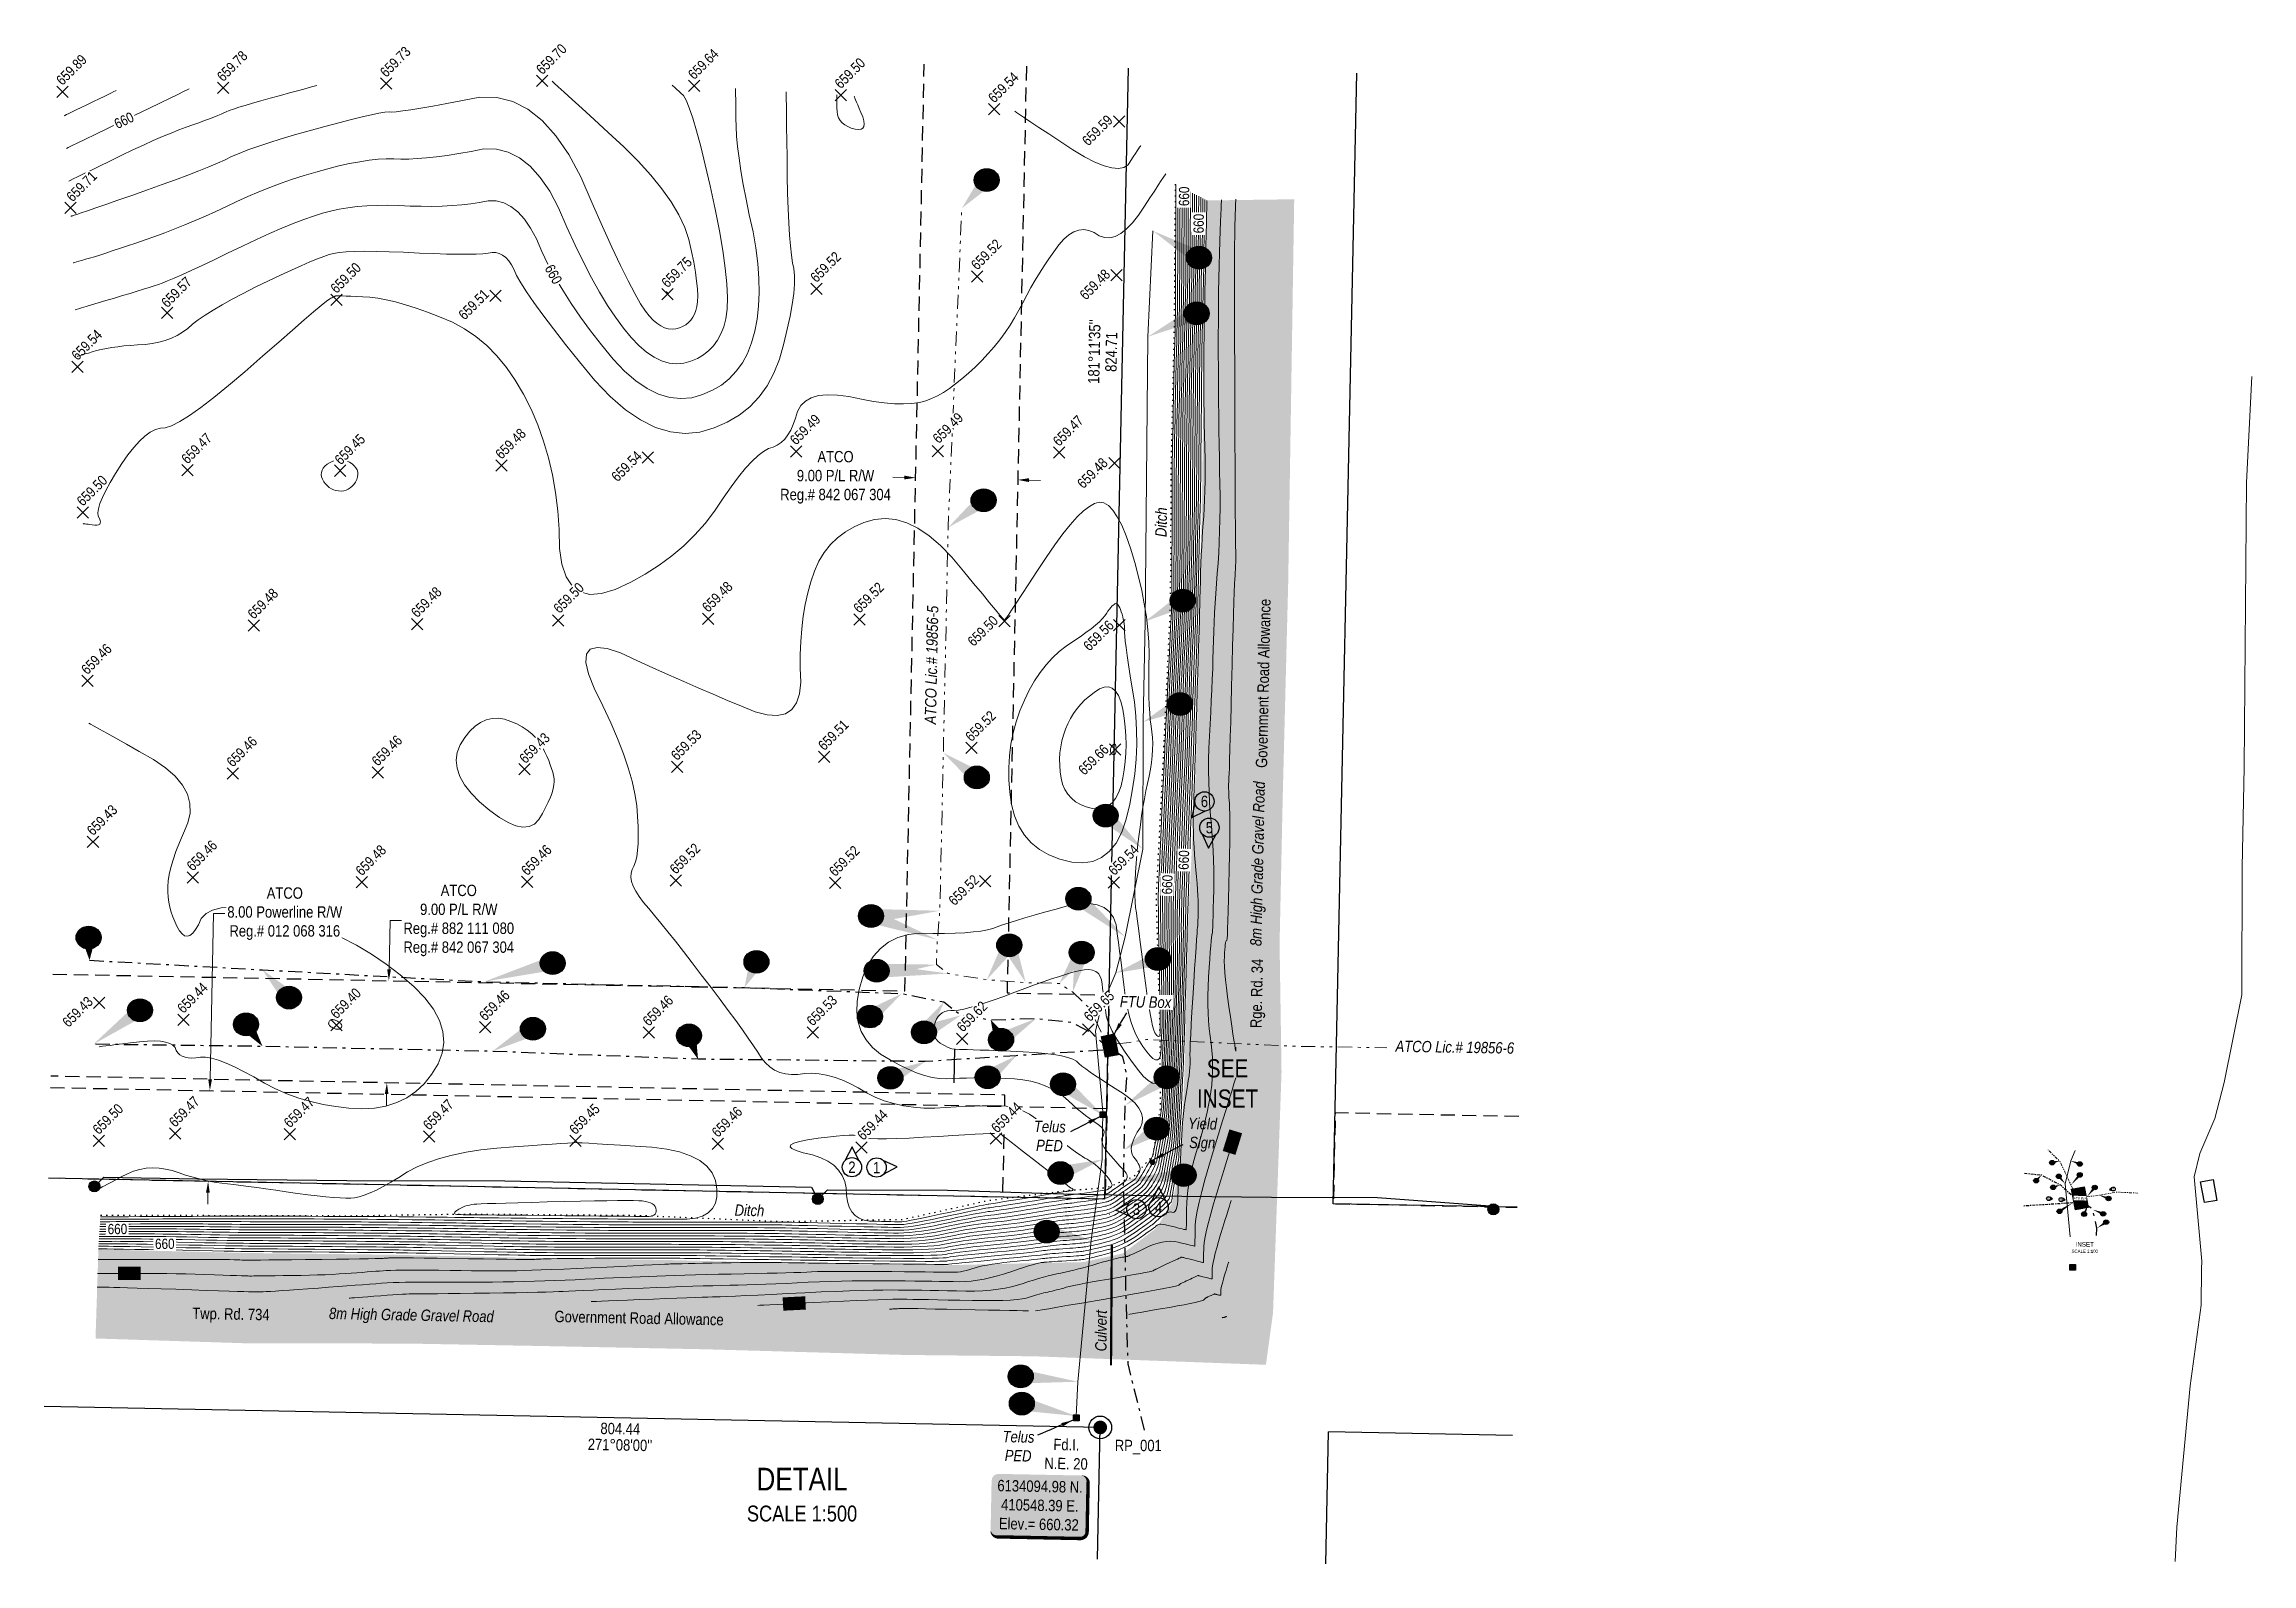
# Model space of a CAD drawing. Extents: x 408914 to 412362, y 6133812 to 6135729.
# Drawn here: x 410460.2 to 410654.6, y 6133812 to 6133945.8 of the extents above; entities that cross this region are included whole.
import ezdxf
from ezdxf.enums import TextEntityAlignment as Align

# ---------------------------------------------------------------- set-up
doc = ezdxf.new("R2010")
doc.units = 0
doc.header["$LTSCALE"] = 5
doc.header["$PDMODE"] = 3
doc.header["$PDSIZE"] = 0.5
for name, pattern in [('CENTERLINEX3', [5, 2.5, -1, 0.5, -1]), ('CENTERLINEX33', [6.5, 2.5, -1, 0.5, -1, 0.5, -1]), ('foc-FLOWLINE', [3.75, 2.5, -1.25]), ('foc-TOPO', [1, 0.2, -0.8]), ('POWERLINE5', [7.8, 2.4, -0.6, 0.6, -0.6, 0.6, -0.6, 2.4]), ('UG_PIPE', [1.875, 1.25, -0.625])]:
    doc.linetypes.add(name, pattern=pattern)
doc.layers.get('Defpoints').update_dxf_attribs({"color": 9})
for name, color, linetype in [('35', 37, 'Continuous'), ('AS-PIPE-UG', 44, 'UG_PIPE'), ('AS-POWER-EXISTING', 72, 'POWERLINE5'), ('AS-POWER-OH-ATCO PIPELINES', 241, 'foc-OHPOWER'), ('AS-ROADS', 254, 'Continuous'), ('CG-NOTES', 7, 'Continuous'), ('DETAIL-T', 7, 'Continuous'), ('F-EZE', 190, 'foc-FLOWLINE'), ('L-BD', 7, 'Continuous'), ('L-MON', 1, 'Continuous'), ('L-MON-T', 1, 'Continuous'), ('L-ROAD-T', 7, 'Continuous'), ('L-SEC', 7, 'Continuous'), ('P-ELEVATION', 7, 'Continuous'), ('P-STATION', 7, 'Continuous'), ('T-LOW-AREA', 48, 'foc-TOPO')]:
    doc.layers.add(name, color=color, linetype=linetype)
for name, color, linetype, lineweight in [('AS-GENERAL', 48, 'Continuous', 18), ('EXISTING PIPE (EXIST OR HP)', 240, 'CENTERLINEX33', 20), ('F-EZE-T', 190, 'Continuous', 9), ('T-ELEVATION', 48, 'Continuous', 18), ('T-ELEVATION-T', 48, 'Continuous', 18), ('T-TEXT', 48, 'Continuous', 18)]:
    doc.layers.add(name, color=color, linetype=linetype, lineweight=lineweight)
for name, color, linetype, lineweight, true_color in [('AS-STRUCTURE', 7, 'Continuous', 30, 0x595959), ('AS-TELUS-ATCO PIPELINES', 7, 'foc-TEL', 9, 0xff9c38), ('C-TOPO-MAJR', 7, 'Continuous', 15, 0xd3aa5f), ('C-TOPO-MINR', 7, 'Continuous', 13, 0xe9d5af), ('EXISTING PIPE IP', 7, 'CENTERLINEX3', 30, 0x3800e0)]:
    doc.layers.add(name, color=color, linetype=linetype, lineweight=lineweight, true_color=true_color)
for name, color, linetype, true_color in [('AS-STRUCTURE-H', 7, 'Continuous', 0xa8a8a8), ('AS-STRUCTURE-T', 7, 'Continuous', 0x454545), ('C-TOPO-MAJR-TEXT', 7, 'Continuous', 0x644b1b)]:
    doc.layers.add(name, color=color, linetype=linetype, true_color=true_color)
doc.styles.add('1.0', font='ARIALN.TTF', dxfattribs={"height": 1})
doc.styles.add('80', font='ARIALN.TTF', dxfattribs={"height": 10})
doc.styles.add('80CG', font='ARIALN.TTF', dxfattribs={"height": 10})
doc.styles.add('80L', font='ARIALN.TTF', dxfattribs={"height": 10})
doc.styles.add('80LS', font='ARIALNI.TTF', dxfattribs={"height": 10})
doc.styles.add('ELEVATION', font='ARIALN.TTF', dxfattribs={"height": 2.5})
doc.styles.add('foc-LtypeFont', font='ARIALN.TTF', dxfattribs={"height": 7.35})
doc.styles.get("Standard").update_dxf_attribs({"font": 'ARIALN.TTF'})
doc.linetypes.add('foc-OHPOWER', pattern='A,10,-1,["O/P",foc-LtypeFont,S=0.2,R=0,X=-0.5,Y=-0.75],-3.25', length=14.25)
doc.linetypes.add('foc-TEL', pattern='A,2,-1,["T",foc-LtypeFont,S=0.2,R=0,X=-0.425,Y=-0.75],-1.24,8', length=12.24)
doc.dimstyles.new('Compass 500', dxfattribs={"dimscale": 0.5, "dimtxt": 0.9, "dimasz": 2, "dimexe": 0.2, "dimexo": 0.0625, "dimgap": 0.5, "dimtad": 0, "dimtih": 1, "dimtoh": 1, "dimzin": 0, "dimdsep": 46, "dimtxsty": '1.0', "dimcen": 0.1, "dimse1": 1, "dimse2": 1, "dimclrd": 256, "dimclrt": 256, "dimaunit": 1, "dimadec": 4, "dimazin": 0, "dimtfac": 0.06, "dimtofl": 0, "dimtmove": 0, "dimatfit": 0, "dimfxl": 0.2, "dimtolj": 1, "dimtzin": 0, "dimlwd": -1, "dimarcsym": 0})

msp = doc.modelspace()

# ---------------------------------------------------------------- texts
at = {"layer": '35', "color": 3, "style": '80'}
msp.add_attdef('RP_001', (410554.441, 6133821.903), 'RP', height=1, dxfattribs=at)
at = {"layer": 'AS-STRUCTURE-T', "insert": (410562.182, 6133851.251), "char_height": 0.9996, "width": 2.61195, "attachment_point": 2, "rotation": 358.86721, "style": '80LS', "bg_fill": 1, "box_fill_scale": 1.15, "bg_fill_color": 254, "bg_fill_transparency": 0}
msp.add_mtext('Yield Sign', dxfattribs=at)
at = {"layer": 'C-TOPO-MAJR-TEXT', "char_height": 0.9, "attachment_point": 5, "bg_fill": 1, "box_fill_scale": 1.15, "bg_fill_color": 254, "bg_fill_transparency": 0}
for insert, rotation in [((410564.805, 6133849.124, 660.4), 72.85304), ((410467.66, 6133837.56, 660.2), 0.13008), ((410526.215, 6133834.904, 660.4), 2.84788)]:
    msp.add_mtext('660', dxfattribs=dict(at, insert=insert, rotation=rotation))
at = {"layer": 'DETAIL-T', "color": 3, "insert": (410564.372, 6133854.284), "char_height": 1.6, "width": 5.37917, "attachment_point": 5, "style": '80CG', "bg_fill": 1, "box_fill_scale": 1.15, "bg_fill_color": 254, "bg_fill_transparency": 0}
msp.add_mtext('SEE\\PINSET', dxfattribs=at)
at = {"layer": 'DETAIL-T', "color": 3, "attachment_point": 5, "style": '80CG'}
for s, insert, char_height, width in [('INSET\\P{\\H0.7x;SCALE 1:100}', (410639.859, 6133839.844), 0.4, 2.3395), ('DETAIL \\P{\\H0.7x;SCALE 1:500}', (410526.9, 6133818.064), 1.99919, 24.00065)]:
    msp.add_mtext(s, dxfattribs=dict(at, insert=insert, char_height=char_height, width=width))
at = {"layer": 'EXISTING PIPE (EXIST OR HP)', "ltscale": 0.1, "char_height": 0.9996, "width": 10.46758, "attachment_point": 2, "style": '80LS'}
for s, insert, rotation in [('ATCO Lic.# 19856-5', (410537.8, 6133891.165), 88.80705), ('ATCO Lic.# 19856-6', (410584.393, 6133857.996), 359.06035)]:
    msp.add_mtext(s, dxfattribs=dict(at, insert=insert, rotation=rotation))
at = {"layer": 'L-BD', "color": 3, "style": '80L'}
for s, rotation, p in [("181°11'35''", 88.8071, (410552.632, 6133918.76)), ('824.71', 88.8071, (410554.131, 6133918.729)), ('804.44', 358.8672, (410510.896, 6133823.878)), ("271°08'00''", 358.8672, (410510.868, 6133822.454))]:
    msp.add_text(s, height=0.9996, rotation=rotation, dxfattribs=at).set_placement(p, align=Align.MIDDLE)
at = {"layer": 'L-MON-T', "insert": (410550.165, 6133821.634), "char_height": 0.9996, "width": 3.77246, "attachment_point": 5, "rotation": 358.86721, "style": '80CG'}
msp.add_mtext('\\A1;Fd.I.\\PN.E. 20', dxfattribs=at)
at = {"layer": 'L-ROAD-T', "style": '80L'}
for s, p in [('Government Road Allowance', (410567.51, 6133889.537)), ('Rge. Rd. 34', (410566.929, 6133862.225))]:
    msp.add_text(s, height=0.9996, rotation=88.80705, dxfattribs=at).set_placement(p, align=Align.MIDDLE_CENTER)
at = {"layer": 'L-ROAD-T', "char_height": 0.9996, "attachment_point": 2, "rotation": 358.86721, "style": '80L'}
for s, insert, width in [('Twp. Rd. 734', (410476.617, 6133834.487), 6.76376), ('Government Road Allowance', (410512.558, 6133834.126), 14.91195)]:
    msp.add_mtext(s, dxfattribs=dict(at, insert=insert, width=width))
at = {"layer": 'T-ELEVATION-T', "style": 'ELEVATION'}
for s, p in [('659.89', (410461.764, 6133942.154)), ('659.78', (410475.922, 6133942.487)), ('659.73', (410490.282, 6133942.866)), ('659.70', (410504.026, 6133943.104)), ('659.64', (410517.401, 6133942.663)), ('659.50', (410530.314, 6133941.856)), ('659.54', (410543.83, 6133940.604)), ('659.59', (410552.103, 6133936.822)), ('659.52', (410542.326, 6133925.884)), ('659.50', (410485.914, 6133923.823)), ('659.75', (410515.061, 6133924.323)), ('659.52', (410528.172, 6133924.783)), ('659.57', (410471.011, 6133922.569)), ('659.48', (410551.892, 6133923.245)), ('659.51', (410497.188, 6133921.487)), ('659.54', (410463.106, 6133917.922)), ('659.49', (410526.37, 6133910.468)), ('659.47', (410549.531, 6133910.36)), ('659.47', (410472.786, 6133908.804)), ('659.48', (410500.437, 6133909.221)), ('659.54', (410510.649, 6133907.235)), ('659.48', (410551.67, 6133906.633)), ('659.50', (410463.573, 6133905.088)), ('659.48', (410478.618, 6133895.132)), ('659.48', (410493.011, 6133895.265)), ('659.48', (410518.638, 6133895.735)), ('659.52', (410531.96, 6133895.658)), ('659.50', (410542.017, 6133892.73)), ('659.56', (410552.212, 6133892.318)), ('659.46', (410463.963, 6133890.248)), ('659.51', (410528.86, 6133883.558)), ('659.52', (410541.821, 6133884.345)), ('659.46', (410476.767, 6133882.101)), ('659.46', (410489.543, 6133882.185)), ('659.53', (410515.894, 6133882.68)), ('659.66', (410551.764, 6133881.388)), ('659.43', (410464.46, 6133876.065)), ('659.46', (410473.251, 6133872.943)), ('659.48', (410488.126, 6133872.525)), ('659.46', (410502.704, 6133872.544)), ('659.52', (410515.79, 6133872.671)), ('659.52', (410529.823, 6133872.46)), ('659.52', (410540.337, 6133869.897)), ('659.44', (410472.42, 6133860.411)), ('659.40', (410485.912, 6133859.925)), ('659.46', (410499.008, 6133859.741)), ('659.43', (410462.305, 6133859.175)), ('659.46', (410513.409, 6133859.28)), ('659.53', (410527.845, 6133859.294)), ('659.47', (410471.696, 6133850.379)), ('659.47', (410481.806, 6133850.324)), ('659.47', (410494.062, 6133850.117)), ('659.50', (410464.973, 6133849.732)), ('659.45', (410506.94, 6133849.729)), ('659.46', (410519.491, 6133849.485))]:
    msp.add_text(s, height=0.8996, rotation=44.99999, dxfattribs=at).set_placement(p)
at = {"layer": 'T-TEXT', "style": '80LS'}
for s, rotation, p in [('Ditch', 88.80705, (410558.522, 6133903.734)), ('8m High Grade Gravel Road', 88.80705, (410567.009, 6133873.648)), ('Ditch', 358.86721, (410522.27, 6133843.116)), ('8m High Grade Gravel Road', 358.86721, (410492.497, 6133833.901)), ('Culvert', 89.61035, (410553.223, 6133832.509))]:
    msp.add_text(s, height=0.9996, rotation=rotation, dxfattribs=at).set_placement(p, align=Align.MIDDLE_CENTER)

# ---------------------------------------------------------------- blocks, each defined once
blk = doc.blocks.new('fdia')
at = {"color": 255, "const_width": 1}
blk.add_lwpolyline([(-0.5, 0, 1), (0.5, 0, 1)], format="xyb", close=True, dxfattribs=at)
blk = doc.blocks.new('Fdiaa')
blk.add_blockref('fdia', (0, 0))
blk = doc.blocks.new('fdib')
at = {"color": 1, "const_width": 1.6}
blk.add_lwpolyline([(-0.4, 0, 1), (0.4, 0, 1)], format="xyb", close=True, dxfattribs=at)
at = {"color": 1}
blk.add_circle((0, 0), 0.8, dxfattribs=at)
blk = doc.blocks.new('Fdibb')
blk.add_blockref('fdib', (0, 0))
blk = doc.blocks.new('fdicc')
for name in ['Fdibb', 'Fdiaa']:
    blk.add_blockref(name, (0, 0))
blk = doc.blocks.new('FDI')
blk.add_blockref('fdicc', (0, 0))
blk = doc.blocks.new('POWERPOLE')
h = blk.add_hatch(color=255)
edge = h.paths.add_edge_path()
edge.add_arc((0, 0), 0.96, 0, 360)
at = {"linetype": 'Continuous'}
for p, q in [((0.68, -0.68), (-0.68, 0.68)), ((-0.68, -0.68), (0.68, 0.68))]:
    blk.add_line(p, q, dxfattribs=at)
blk.add_circle((0, 0), 0.96, dxfattribs=at)
blk = doc.blocks.new('*D35')
at = {"layer": 'Defpoints', "color": 0, "transparency": 16777216}
for p in [(410477.03, 6133863.61), (410490.51, 6133863.34), (410476.85, 6133854.62)]:
    blk.add_point(p, dxfattribs=at)
at = {"layer": 'F-EZE-T', "transparency": 16777216}
for p, q in [((410490.53, 6133864.34), (410490.62, 6133868.65)), ((410490.62, 6133868.65), (410491.62, 6133868.65)), ((410490.32, 6133853.35), (410490.3, 6133852.35))]:
    blk.add_line(p, q, dxfattribs=at)
for points in [[(410490.37, 6133864.35), (410490.7, 6133864.34), (410490.51, 6133863.34)], [(410490.15, 6133853.35), (410490.48, 6133853.35), (410490.34, 6133854.35)]]:
    blk.add_solid(points, dxfattribs=at)
at = {"layer": 'F-EZE-T', "transparency": 16777216, "insert": (410496.67, 6133868.65), "char_height": 1, "attachment_point": 5, "style": '1.0'}
blk.add_mtext('\\A1;ATCO\\P9.00 P/L R/W\\PReg.# 882 111 080\\PReg.# 842 067 304', dxfattribs=at)
blk = doc.blocks.new('*D36')
at = {"layer": 'Defpoints', "color": 0, "transparency": 16777216}
for p in [(410536.9, 6133907.65), (410536.84, 6133904.64), (410545.83, 6133904.45)]:
    blk.add_point(p, dxfattribs=at)
at = {"layer": 'F-EZE-T', "transparency": 16777216}
for p, q in [((410535.9, 6133907.67), (410534.9, 6133907.69)), ((410546.9, 6133907.44), (410547.9, 6133907.42))]:
    blk.add_line(p, q, dxfattribs=at)
for points in [[(410535.91, 6133907.84), (410535.9, 6133907.5), (410536.9, 6133907.65)], [(410546.9, 6133907.61), (410546.89, 6133907.27), (410545.9, 6133907.46)]]:
    blk.add_solid(points, dxfattribs=at)
at = {"layer": 'F-EZE-T', "transparency": 16777216, "insert": (410529.85, 6133907.69), "char_height": 1, "attachment_point": 5, "style": '1.0'}
blk.add_mtext('\\A1;ATCO\\P9.00 P/L R/W\\PReg.# 842 067 304', dxfattribs=at)
blk = doc.blocks.new('*D37')
at = {"layer": 'Defpoints', "color": 0, "transparency": 16777216}
for p in [(410474.75, 6133853.66), (410482.31, 6133853.51), (410482.15, 6133845.51)]:
    blk.add_point(p, dxfattribs=at)
at = {"layer": 'F-EZE-T', "transparency": 16777216}
for p, q in [((410474.77, 6133854.66), (410475.06, 6133869.25)), ((410475.06, 6133869.25), (410476.06, 6133869.25)), ((410474.58, 6133844.66), (410474.56, 6133843.66))]:
    blk.add_line(p, q, dxfattribs=at)
for points in [[(410474.61, 6133854.66), (410474.94, 6133854.65), (410474.75, 6133853.66)], [(410474.41, 6133844.67), (410474.74, 6133844.66), (410474.6, 6133845.66)]]:
    blk.add_solid(points, dxfattribs=at)
at = {"layer": 'F-EZE-T', "transparency": 16777216, "insert": (410481.35, 6133869.25), "char_height": 1, "attachment_point": 5, "style": '1.0', "bg_fill": 3, "box_fill_scale": 1.1, "bg_fill_color": 256, "bg_fill_true_color": 13158600, "bg_fill_transparency": 0}
blk.add_mtext('\\A1;ATCO\\P8.00 Powerline R/W\\PReg.# 012 068 316', dxfattribs=at)
blk = doc.blocks.new('*U38')
h = blk.add_hatch(color=254)
edge = h.paths.add_edge_path()
edge.add_line((-36.5, -28.5), (36.5, -28.5))
edge.add_arc((36.5, -22.5), 6, 270, 360)
edge.add_line((42.5, -22.5), (42.5, 21))
edge.add_arc((36.5, 21), 6, 0, 90)
edge.add_line((36.5, 27), (-36.5, 27))
edge.add_arc((-36.5, 21), 6, 90, 180)
edge.add_line((-42.5, 21), (-42.5, -22.5))
edge.add_arc((-36.5, -22.5), 6, 180, 270)
at = {"color": 1, "flags": 128}
blk.add_lwpolyline([(-36.5, -28.5, 3, 3, 0), (36.5, -28.5, 3, 3, 0.414214), (42.5, -22.5, 3, 3, 0), (42.5, 21, 3, 0, 0.414214), (36.5, 27, 0, 0, 0), (-36.5, 27, 0, 0, 0.414214), (-42.5, 21, 0, 0, 0), (-42.5, -22.5, 0, 3, 0.414214)], format="xyseb", close=True, dxfattribs=at)
blk.add_lwpolyline([(-38.9, -20.7, 0, 10, 0), (0, 0, 5, 5, 0)], format="xyseb", dxfattribs=at)
at = {"color": 1, "style": '80'}
blk.add_attdef('ENTER_TEXT_001', (-36, -5), '', height=10, dxfattribs=at)
blk = doc.blocks.new('*U47')
at = {"layer": 'P-ELEVATION'}
h = blk.add_hatch(color=111, dxfattribs=at)
h.dxf.hatch_style = 1
edge = h.paths.add_edge_path()
edge.add_ellipse((0, 0), major_axis=(-11, 0), ratio=0.909622, start_angle=0, end_angle=360)
at = {"layer": 'P-ELEVATION', "color": 7, "flags": 128}
blk.add_lwpolyline([(0, 0, 12.5, 0, 0), (-21.9, -24.9, 0, 0, 0)], format="xyseb", dxfattribs=at)
at = {"layer": 'P-ELEVATION', "color": 7}
blk.add_ellipse((0, 0), major_axis=(-11, 0), ratio=0.909622, dxfattribs=at)
at = {"layer": 'P-ELEVATION', "style": '80'}
blk.add_attdef('ELEVATION', text='', height=10, dxfattribs=at).set_placement((0, 0), align=Align.MIDDLE_CENTER)
blk = doc.blocks.new('*U48')
at = {"layer": 'P-ELEVATION'}
h = blk.add_hatch(color=111, dxfattribs=at)
h.dxf.hatch_style = 1
edge = h.paths.add_edge_path()
edge.add_ellipse((0, 0), major_axis=(-11, 0), ratio=0.909622, start_angle=0, end_angle=360)
at = {"layer": 'P-ELEVATION', "color": 7, "flags": 128}
blk.add_lwpolyline([(0, 0, 12.5, 0, 0), (-31.2, -24, 0, 0, 0)], format="xyseb", dxfattribs=at)
at = {"layer": 'P-ELEVATION', "color": 7}
blk.add_ellipse((0, 0), major_axis=(-11, 0), ratio=0.909622, dxfattribs=at)
at = {"layer": 'P-ELEVATION', "style": '80'}
blk.add_attdef('ELEVATION', text='', height=10, dxfattribs=at).set_placement((0, 0), align=Align.MIDDLE_CENTER)
blk = doc.blocks.new('*U49')
at = {"layer": 'P-ELEVATION'}
h = blk.add_hatch(color=111, dxfattribs=at)
h.dxf.hatch_style = 1
edge = h.paths.add_edge_path()
edge.add_ellipse((0, 0), major_axis=(-11, 0), ratio=0.909622, start_angle=0, end_angle=360)
at = {"layer": 'P-ELEVATION', "color": 7, "flags": 128}
blk.add_lwpolyline([(0, 0, 12.5, 0, 0), (-29.5, 21.7, 0, 0, 0)], format="xyseb", dxfattribs=at)
at = {"layer": 'P-ELEVATION', "color": 7}
blk.add_ellipse((0, 0), major_axis=(-11, 0), ratio=0.909622, dxfattribs=at)
at = {"layer": 'P-ELEVATION', "style": '80'}
blk.add_attdef('ELEVATION', text='', height=10, dxfattribs=at).set_placement((0, 0), align=Align.MIDDLE_CENTER)
blk = doc.blocks.new('*U50')
at = {"layer": 'P-ELEVATION'}
h = blk.add_hatch(color=111, dxfattribs=at)
h.dxf.hatch_style = 1
edge = h.paths.add_edge_path()
edge.add_ellipse((0, 0), major_axis=(-11, 0), ratio=0.909622, start_angle=0, end_angle=360)
at = {"layer": 'P-ELEVATION', "color": 7, "flags": 128}
blk.add_lwpolyline([(0, 0, 12.5, 0, 0), (60.6, 4.6, 0, 0, 0)], format="xyseb", dxfattribs=at)
at = {"layer": 'P-ELEVATION', "color": 7}
blk.add_ellipse((0, 0), major_axis=(-11, 0), ratio=0.909622, dxfattribs=at)
at = {"layer": 'P-ELEVATION', "style": '80'}
blk.add_attdef('ELEVATION', text='', height=10, dxfattribs=at).set_placement((0, 0), align=Align.MIDDLE_CENTER)
blk = doc.blocks.new('*U51')
at = {"layer": 'P-ELEVATION'}
h = blk.add_hatch(color=111, dxfattribs=at)
h.dxf.hatch_style = 1
edge = h.paths.add_edge_path()
edge.add_ellipse((0, 0), major_axis=(-11, 0), ratio=0.909622, start_angle=0, end_angle=360)
at = {"layer": 'P-ELEVATION', "color": 7, "flags": 128}
blk.add_lwpolyline([(0, 0, 12.5, 0, 0), (0.9, -20, 0, 0, 0)], format="xyseb", dxfattribs=at)
at = {"layer": 'P-ELEVATION', "color": 7}
blk.add_ellipse((0, 0), major_axis=(-11, 0), ratio=0.909622, dxfattribs=at)
at = {"layer": 'P-ELEVATION', "style": '80'}
blk.add_attdef('ELEVATION', text='', height=10, dxfattribs=at).set_placement((0, 0), align=Align.MIDDLE_CENTER)
blk = doc.blocks.new('*U52')
at = {"layer": 'P-ELEVATION'}
h = blk.add_hatch(color=111, dxfattribs=at)
h.dxf.hatch_style = 1
edge = h.paths.add_edge_path()
edge.add_ellipse((0, 0), major_axis=(-11, 0), ratio=0.909622, start_angle=0, end_angle=360)
at = {"layer": 'P-ELEVATION', "color": 7, "flags": 128}
blk.add_lwpolyline([(0, 0, 12.5, 0, 0), (-23.3, 24.4, 0, 0, 0)], format="xyseb", dxfattribs=at)
at = {"layer": 'P-ELEVATION', "color": 7}
blk.add_ellipse((0, 0), major_axis=(-11, 0), ratio=0.909622, dxfattribs=at)
at = {"layer": 'P-ELEVATION', "style": '80'}
blk.add_attdef('ELEVATION', text='', height=10, dxfattribs=at).set_placement((0, 0), align=Align.MIDDLE_CENTER)
blk = doc.blocks.new('*U53')
at = {"layer": 'P-ELEVATION'}
h = blk.add_hatch(color=111, dxfattribs=at)
h.dxf.hatch_style = 1
edge = h.paths.add_edge_path()
edge.add_ellipse((0, 0), major_axis=(-11, 0), ratio=0.909622, start_angle=0, end_angle=360)
at = {"layer": 'P-ELEVATION', "color": 7, "flags": 128}
blk.add_lwpolyline([(0, 0, 12.5, 0, 0), (-60.4, -16.4, 0, 0, 0)], format="xyseb", dxfattribs=at)
at = {"layer": 'P-ELEVATION', "color": 7}
blk.add_ellipse((0, 0), major_axis=(-11, 0), ratio=0.909622, dxfattribs=at)
at = {"layer": 'P-ELEVATION', "style": '80'}
blk.add_attdef('ELEVATION', text='', height=10, dxfattribs=at).set_placement((0, 0), align=Align.MIDDLE_CENTER)
blk = doc.blocks.new('*U54')
at = {"layer": 'P-ELEVATION'}
h = blk.add_hatch(color=111, dxfattribs=at)
h.dxf.hatch_style = 1
edge = h.paths.add_edge_path()
edge.add_ellipse((0, 0), major_axis=(-11, 0), ratio=0.909622, start_angle=0, end_angle=360)
at = {"layer": 'P-ELEVATION', "color": 7, "flags": 128}
blk.add_lwpolyline([(0, 0, 12.5, 0, 0), (-10.6, -22.7, 0, 0, 0)], format="xyseb", dxfattribs=at)
at = {"layer": 'P-ELEVATION', "color": 7}
blk.add_ellipse((0, 0), major_axis=(-11, 0), ratio=0.909622, dxfattribs=at)
at = {"layer": 'P-ELEVATION', "style": '80'}
blk.add_attdef('ELEVATION', text='', height=10, dxfattribs=at).set_placement((0, 0), align=Align.MIDDLE_CENTER)
blk = doc.blocks.new('*U56')
at = {"layer": 'P-ELEVATION'}
h = blk.add_hatch(color=111, dxfattribs=at)
h.dxf.hatch_style = 1
edge = h.paths.add_edge_path()
edge.add_ellipse((0, 0), major_axis=(-11, 0), ratio=0.909622, start_angle=0, end_angle=360)
at = {"layer": 'P-ELEVATION', "color": 7, "flags": 128}
blk.add_lwpolyline([(0, 0, 12.5, 0, 0), (28.1, 20.2, 0, 0, 0)], format="xyseb", dxfattribs=at)
at = {"layer": 'P-ELEVATION', "color": 7}
blk.add_ellipse((0, 0), major_axis=(-11, 0), ratio=0.909622, dxfattribs=at)
at = {"layer": 'P-ELEVATION', "style": '80'}
blk.add_attdef('ELEVATION', text='', height=10, dxfattribs=at).set_placement((0, 0), align=Align.MIDDLE_CENTER)
blk = doc.blocks.new('*U55')
at = {"layer": 'P-ELEVATION'}
h = blk.add_hatch(color=111, dxfattribs=at)
h.dxf.hatch_style = 1
edge = h.paths.add_edge_path()
edge.add_ellipse((0, 0), major_axis=(-11, 0), ratio=0.909622, start_angle=0, end_angle=360)
at = {"layer": 'P-ELEVATION', "color": 7, "flags": 128}
blk.add_lwpolyline([(0, 0, 12.5, 0, 0), (17.5, 26.7, 0, 0, 0)], format="xyseb", dxfattribs=at)
at = {"layer": 'P-ELEVATION', "color": 7}
blk.add_ellipse((0, 0), major_axis=(-11, 0), ratio=0.909622, dxfattribs=at)
at = {"layer": 'P-ELEVATION', "style": '80'}
blk.add_attdef('ELEVATION', text='', height=10, dxfattribs=at).set_placement((0, 0), align=Align.MIDDLE_CENTER)
blk = doc.blocks.new('*U57')
at = {"layer": 'P-ELEVATION'}
h = blk.add_hatch(color=111, dxfattribs=at)
h.dxf.hatch_style = 1
edge = h.paths.add_edge_path()
edge.add_ellipse((0, 0), major_axis=(-11, 0), ratio=0.909622, start_angle=0, end_angle=360)
at = {"layer": 'P-ELEVATION', "color": 7, "flags": 128}
blk.add_lwpolyline([(0, 0, 12.5, 0, 0), (52.6, 5.4, 0, 0, 0)], format="xyseb", dxfattribs=at)
at = {"layer": 'P-ELEVATION', "color": 7}
blk.add_ellipse((0, 0), major_axis=(-11, 0), ratio=0.909622, dxfattribs=at)
at = {"layer": 'P-ELEVATION', "style": '80'}
blk.add_attdef('ELEVATION', text='', height=10, dxfattribs=at).set_placement((0, 0), align=Align.MIDDLE_CENTER)
blk = doc.blocks.new('*U58')
at = {"layer": 'P-ELEVATION'}
h = blk.add_hatch(color=111, dxfattribs=at)
h.dxf.hatch_style = 1
edge = h.paths.add_edge_path()
edge.add_ellipse((0, 0), major_axis=(-11, 0), ratio=0.909622, start_angle=0, end_angle=360)
at = {"layer": 'P-ELEVATION', "color": 7, "flags": 128}
blk.add_lwpolyline([(0, 0, 12.5, 0, 0), (-19.7, -30.3, 0, 0, 0)], format="xyseb", dxfattribs=at)
at = {"layer": 'P-ELEVATION', "color": 7}
blk.add_ellipse((0, 0), major_axis=(-11, 0), ratio=0.909622, dxfattribs=at)
at = {"layer": 'P-ELEVATION', "style": '80'}
blk.add_attdef('ELEVATION', text='', height=10, dxfattribs=at).set_placement((0, 0), align=Align.MIDDLE_CENTER)
blk = doc.blocks.new('*U59')
at = {"layer": 'P-ELEVATION'}
h = blk.add_hatch(color=111, dxfattribs=at)
h.dxf.hatch_style = 1
edge = h.paths.add_edge_path()
edge.add_ellipse((0, 0), major_axis=(-11, 0), ratio=0.909622, start_angle=0, end_angle=360)
at = {"layer": 'P-ELEVATION', "color": 7, "flags": 128}
blk.add_lwpolyline([(0, 0, 12.5, 0, 0), (-41, -30, 0, 0, 0)], format="xyseb", dxfattribs=at)
at = {"layer": 'P-ELEVATION', "color": 7}
blk.add_ellipse((0, 0), major_axis=(-11, 0), ratio=0.909622, dxfattribs=at)
at = {"layer": 'P-ELEVATION', "style": '80'}
blk.add_attdef('ELEVATION', text='', height=10, dxfattribs=at).set_placement((0, 0), align=Align.MIDDLE_CENTER)
blk = doc.blocks.new('*U60')
at = {"layer": 'P-ELEVATION'}
h = blk.add_hatch(color=111, dxfattribs=at)
h.dxf.hatch_style = 1
edge = h.paths.add_edge_path()
edge.add_ellipse((0, 0), major_axis=(-11, 0), ratio=0.909622, start_angle=0, end_angle=360)
at = {"layer": 'P-ELEVATION', "color": 7, "flags": 128}
blk.add_lwpolyline([(0, 0, 12.5, 0, 0), (14.5, -19.4, 0, 0, 0)], format="xyseb", dxfattribs=at)
at = {"layer": 'P-ELEVATION', "color": 7}
blk.add_ellipse((0, 0), major_axis=(-11, 0), ratio=0.909622, dxfattribs=at)
at = {"layer": 'P-ELEVATION', "style": '80'}
blk.add_attdef('ELEVATION', text='', height=10, dxfattribs=at).set_placement((0, 0), align=Align.MIDDLE_CENTER)
blk = doc.blocks.new('*U61')
at = {"layer": 'P-ELEVATION'}
h = blk.add_hatch(color=111, dxfattribs=at)
h.dxf.hatch_style = 1
edge = h.paths.add_edge_path()
edge.add_ellipse((0, 0), major_axis=(-11, 0), ratio=0.909622, start_angle=0, end_angle=360)
at = {"layer": 'P-ELEVATION', "color": 7, "flags": 128}
blk.add_lwpolyline([(0, 0, 12.5, 0, 0), (-35.9, -20, 0, 0, 0)], format="xyseb", dxfattribs=at)
at = {"layer": 'P-ELEVATION', "color": 7}
blk.add_ellipse((0, 0), major_axis=(-11, 0), ratio=0.909622, dxfattribs=at)
at = {"layer": 'P-ELEVATION', "style": '80'}
blk.add_attdef('ELEVATION', text='', height=10, dxfattribs=at).set_placement((0, 0), align=Align.MIDDLE_CENTER)
blk = doc.blocks.new('*U62')
at = {"layer": 'P-ELEVATION'}
h = blk.add_hatch(color=111, dxfattribs=at)
h.dxf.hatch_style = 1
edge = h.paths.add_edge_path()
edge.add_ellipse((0, 0), major_axis=(-11, 0), ratio=0.909622, start_angle=0, end_angle=360)
at = {"layer": 'P-ELEVATION', "color": 7, "flags": 128}
blk.add_lwpolyline([(0, 0, 12.5, 0, 0), (7.9, -20.9, 0, 0, 0)], format="xyseb", dxfattribs=at)
at = {"layer": 'P-ELEVATION', "color": 7}
blk.add_ellipse((0, 0), major_axis=(-11, 0), ratio=0.909622, dxfattribs=at)
at = {"layer": 'P-ELEVATION', "style": '80'}
blk.add_attdef('ELEVATION', text='', height=10, dxfattribs=at).set_placement((0, 0), align=Align.MIDDLE_CENTER)
blk = doc.blocks.new('*U63')
at = {"layer": 'P-ELEVATION'}
h = blk.add_hatch(color=111, dxfattribs=at)
h.dxf.hatch_style = 1
edge = h.paths.add_edge_path()
edge.add_ellipse((0, 0), major_axis=(-11, 0), ratio=0.909622, start_angle=0, end_angle=360)
at = {"layer": 'P-ELEVATION', "color": 7, "flags": 128}
blk.add_lwpolyline([(0, 0, 12.5, 0, 0), (30.7, 14.4, 0, 0, 0)], format="xyseb", dxfattribs=at)
at = {"layer": 'P-ELEVATION', "color": 7}
blk.add_ellipse((0, 0), major_axis=(-11, 0), ratio=0.909622, dxfattribs=at)
at = {"layer": 'P-ELEVATION', "style": '80'}
blk.add_attdef('ELEVATION', text='', height=10, dxfattribs=at).set_placement((0, 0), align=Align.MIDDLE_CENTER)
blk = doc.blocks.new('*U64')
at = {"layer": 'P-ELEVATION'}
h = blk.add_hatch(color=111, dxfattribs=at)
h.dxf.hatch_style = 1
edge = h.paths.add_edge_path()
edge.add_ellipse((0, 0), major_axis=(-11, 0), ratio=0.909622, start_angle=0, end_angle=360)
at = {"layer": 'P-ELEVATION', "color": 7, "flags": 128}
blk.add_lwpolyline([(0, 0, 12.5, 0, 0), (25.3, 18.9, 0, 0, 0)], format="xyseb", dxfattribs=at)
at = {"layer": 'P-ELEVATION', "color": 7}
blk.add_ellipse((0, 0), major_axis=(-11, 0), ratio=0.909622, dxfattribs=at)
at = {"layer": 'P-ELEVATION', "style": '80'}
blk.add_attdef('ELEVATION', text='', height=10, dxfattribs=at).set_placement((0, 0), align=Align.MIDDLE_CENTER)
blk = doc.blocks.new('*U65')
at = {"layer": 'P-ELEVATION'}
h = blk.add_hatch(color=111, dxfattribs=at)
h.dxf.hatch_style = 1
edge = h.paths.add_edge_path()
edge.add_ellipse((0, 0), major_axis=(-11, 0), ratio=0.909622, start_angle=0, end_angle=360)
at = {"layer": 'P-ELEVATION', "color": 7, "flags": 128}
blk.add_lwpolyline([(0, 0, 12.5, 0, 0), (-9.2, 17.5, 0, 0, 0)], format="xyseb", dxfattribs=at)
at = {"layer": 'P-ELEVATION', "color": 7}
blk.add_ellipse((0, 0), major_axis=(-11, 0), ratio=0.909622, dxfattribs=at)
at = {"layer": 'P-ELEVATION', "style": '80'}
blk.add_attdef('ELEVATION', text='', height=10, dxfattribs=at).set_placement((0, 0), align=Align.MIDDLE_CENTER)
blk = doc.blocks.new('*U66')
at = {"layer": 'P-ELEVATION'}
h = blk.add_hatch(color=111, dxfattribs=at)
h.dxf.hatch_style = 1
edge = h.paths.add_edge_path()
edge.add_ellipse((0, 0), major_axis=(-11, 0), ratio=0.909622, start_angle=0, end_angle=360)
at = {"layer": 'P-ELEVATION', "color": 7, "flags": 128}
blk.add_lwpolyline([(0, 0, 12.5, 0, 0), (-19.6, -27.2, 0, 0, 0)], format="xyseb", dxfattribs=at)
at = {"layer": 'P-ELEVATION', "color": 7}
blk.add_ellipse((0, 0), major_axis=(-11, 0), ratio=0.909622, dxfattribs=at)
at = {"layer": 'P-ELEVATION', "style": '80'}
blk.add_attdef('ELEVATION', text='', height=10, dxfattribs=at).set_placement((0, 0), align=Align.MIDDLE_CENTER)
blk = doc.blocks.new('*U67')
at = {"layer": 'P-ELEVATION'}
h = blk.add_hatch(color=111, dxfattribs=at)
h.dxf.hatch_style = 1
edge = h.paths.add_edge_path()
edge.add_ellipse((0, 0), major_axis=(-11, 0), ratio=0.909622, start_angle=0, end_angle=360)
at = {"layer": 'P-ELEVATION', "color": 7, "flags": 128}
blk.add_lwpolyline([(0, 0, 12.5, 0, 0), (23.8, 24.9, 0, 0, 0)], format="xyseb", dxfattribs=at)
at = {"layer": 'P-ELEVATION', "color": 7}
blk.add_ellipse((0, 0), major_axis=(-11, 0), ratio=0.909622, dxfattribs=at)
at = {"layer": 'P-ELEVATION', "style": '80'}
blk.add_attdef('ELEVATION', text='', height=10, dxfattribs=at).set_placement((0, 0), align=Align.MIDDLE_CENTER)
blk = doc.blocks.new('*U68')
at = {"layer": 'P-ELEVATION'}
h = blk.add_hatch(color=111, dxfattribs=at)
h.dxf.hatch_style = 1
edge = h.paths.add_edge_path()
edge.add_ellipse((0, 0), major_axis=(-11, 0), ratio=0.909622, start_angle=0, end_angle=360)
at = {"layer": 'P-ELEVATION', "color": 7, "flags": 128}
blk.add_lwpolyline([(0, 0, 12.5, 0, 0), (32.8, 7.9, 0, 0, 0)], format="xyseb", dxfattribs=at)
at = {"layer": 'P-ELEVATION', "color": 7}
blk.add_ellipse((0, 0), major_axis=(-11, 0), ratio=0.909622, dxfattribs=at)
at = {"layer": 'P-ELEVATION', "style": '80'}
blk.add_attdef('ELEVATION', text='', height=10, dxfattribs=at).set_placement((0, 0), align=Align.MIDDLE_CENTER)
blk = doc.blocks.new('*U69')
at = {"layer": 'P-ELEVATION'}
h = blk.add_hatch(color=111, dxfattribs=at)
h.dxf.hatch_style = 1
edge = h.paths.add_edge_path()
edge.add_ellipse((0, 0), major_axis=(-11, 0), ratio=0.909622, start_angle=0, end_angle=360)
at = {"layer": 'P-ELEVATION', "color": 7, "flags": 128}
blk.add_lwpolyline([(0, 0, 12.5, 0, 0), (32, 10.3, 0, 0, 0)], format="xyseb", dxfattribs=at)
at = {"layer": 'P-ELEVATION', "color": 7}
blk.add_ellipse((0, 0), major_axis=(-11, 0), ratio=0.909622, dxfattribs=at)
at = {"layer": 'P-ELEVATION', "style": '80'}
blk.add_attdef('ELEVATION', text='', height=10, dxfattribs=at).set_placement((0, 0), align=Align.MIDDLE_CENTER)
blk = doc.blocks.new('*U70')
at = {"layer": 'P-ELEVATION'}
h = blk.add_hatch(color=111, dxfattribs=at)
h.dxf.hatch_style = 1
edge = h.paths.add_edge_path()
edge.add_ellipse((0, 0), major_axis=(-11, 0), ratio=0.909622, start_angle=0, end_angle=360)
at = {"layer": 'P-ELEVATION', "color": 7, "flags": 128}
blk.add_lwpolyline([(0, 0, 12.5, 0, 0), (28.5, -33, 0, 0, 0)], format="xyseb", dxfattribs=at)
at = {"layer": 'P-ELEVATION', "color": 7}
blk.add_ellipse((0, 0), major_axis=(-11, 0), ratio=0.909622, dxfattribs=at)
at = {"layer": 'P-ELEVATION', "style": '80'}
blk.add_attdef('ELEVATION', text='', height=10, dxfattribs=at).set_placement((0, 0), align=Align.MIDDLE_CENTER)
blk = doc.blocks.new('*U71')
at = {"layer": 'P-ELEVATION'}
h = blk.add_hatch(color=111, dxfattribs=at)
h.dxf.hatch_style = 1
edge = h.paths.add_edge_path()
edge.add_ellipse((0, 0), major_axis=(-11, 0), ratio=0.909622, start_angle=0, end_angle=360)
at = {"layer": 'P-ELEVATION', "color": 7, "flags": 128}
blk.add_lwpolyline([(0, 0, 12.5, 0, 0), (-38.8, -44, 0, 0, 0)], format="xyseb", dxfattribs=at)
at = {"layer": 'P-ELEVATION', "color": 7}
blk.add_ellipse((0, 0), major_axis=(-11, 0), ratio=0.909622, dxfattribs=at)
at = {"layer": 'P-ELEVATION', "style": '80'}
blk.add_attdef('ELEVATION', text='', height=10, dxfattribs=at).set_placement((0, 0), align=Align.MIDDLE_CENTER)
blk = doc.blocks.new('*U72')
at = {"layer": 'P-ELEVATION'}
h = blk.add_hatch(color=111, dxfattribs=at)
h.dxf.hatch_style = 1
edge = h.paths.add_edge_path()
edge.add_ellipse((0, 0), major_axis=(-11, 0), ratio=0.909622, start_angle=0, end_angle=360)
at = {"layer": 'P-ELEVATION', "color": 7, "flags": 128}
blk.add_lwpolyline([(0, 0, 12.5, 0, 0), (-34.4, -40.7, 0, 0, 0)], format="xyseb", dxfattribs=at)
at = {"layer": 'P-ELEVATION', "color": 7}
blk.add_ellipse((0, 0), major_axis=(-11, 0), ratio=0.909622, dxfattribs=at)
at = {"layer": 'P-ELEVATION', "style": '80'}
blk.add_attdef('ELEVATION', text='', height=10, dxfattribs=at).set_placement((0, 0), align=Align.MIDDLE_CENTER)
blk = doc.blocks.new('*U73')
at = {"layer": 'P-ELEVATION'}
h = blk.add_hatch(color=111, dxfattribs=at)
h.dxf.hatch_style = 1
edge = h.paths.add_edge_path()
edge.add_ellipse((0, 0), major_axis=(-11, 0), ratio=0.909622, start_angle=0, end_angle=360)
at = {"layer": 'P-ELEVATION', "color": 7, "flags": 128}
blk.add_lwpolyline([(0, 0, 12.5, 0, 0), (-40.4, 14.4, 0, 0, 0)], format="xyseb", dxfattribs=at)
at = {"layer": 'P-ELEVATION', "color": 7}
blk.add_ellipse((0, 0), major_axis=(-11, 0), ratio=0.909622, dxfattribs=at)
at = {"layer": 'P-ELEVATION', "style": '80'}
blk.add_attdef('ELEVATION', text='', height=10, dxfattribs=at).set_placement((0, 0), align=Align.MIDDLE_CENTER)
blk = doc.blocks.new('*U39')
at = {"layer": 'CG-NOTES', "color": 182}
blk.add_lwpolyline([(6.2, -5.8), (18, 0.5), (5.8, 6.2)], dxfattribs=at)
blk.add_circle((0, 0), 8.49, dxfattribs=at)
at = {"color": 182, "style": '80L'}
blk.add_attdef('#', text='', height=10, dxfattribs=at).set_placement((0, 0), align=Align.MIDDLE_CENTER)
blk = doc.blocks.new('*U74')
at = {"layer": 'P-ELEVATION'}
h = blk.add_hatch(color=111, dxfattribs=at)
h.dxf.hatch_style = 1
edge = h.paths.add_edge_path()
edge.add_ellipse((0, 0), major_axis=(-11, 0), ratio=0.909622, start_angle=0, end_angle=360)
at = {"layer": 'P-ELEVATION', "color": 7, "flags": 128}
blk.add_lwpolyline([(0, 0, 12.5, 0, 0), (16.4, 36.8, 0, 0, 0)], format="xyseb", dxfattribs=at)
at = {"layer": 'P-ELEVATION', "color": 7}
blk.add_ellipse((0, 0), major_axis=(-11, 0), ratio=0.909622, dxfattribs=at)
at = {"layer": 'P-ELEVATION', "style": '80'}
blk.add_attdef('ELEVATION', text='', height=10, dxfattribs=at).set_placement((0, 0), align=Align.MIDDLE_CENTER)
blk = doc.blocks.new('*U75')
at = {"layer": 'P-ELEVATION'}
h = blk.add_hatch(color=111, dxfattribs=at)
h.dxf.hatch_style = 1
edge = h.paths.add_edge_path()
edge.add_ellipse((0, 0), major_axis=(-11, 0), ratio=0.909622, start_angle=0, end_angle=360)
at = {"layer": 'P-ELEVATION', "color": 7, "flags": 128}
blk.add_lwpolyline([(0, 0, 12.5, 0, 0), (-46.3, 18.7, 0, 0, 0)], format="xyseb", dxfattribs=at)
at = {"layer": 'P-ELEVATION', "color": 7}
blk.add_ellipse((0, 0), major_axis=(-11, 0), ratio=0.909622, dxfattribs=at)
at = {"layer": 'P-ELEVATION', "style": '80'}
blk.add_attdef('ELEVATION', text='', height=10, dxfattribs=at).set_placement((0, 0), align=Align.MIDDLE_CENTER)
blk = doc.blocks.new('*U76')
at = {"layer": 'P-ELEVATION'}
h = blk.add_hatch(color=111, dxfattribs=at)
h.dxf.hatch_style = 1
edge = h.paths.add_edge_path()
edge.add_ellipse((0, 0), major_axis=(-11, 0), ratio=0.909622, start_angle=0, end_angle=360)
at = {"layer": 'P-ELEVATION', "color": 7, "flags": 128}
blk.add_lwpolyline([(0, 0, 12.5, 0, 0), (-40.8, -26.9, 0, 0, 0)], format="xyseb", dxfattribs=at)
at = {"layer": 'P-ELEVATION', "color": 7}
blk.add_ellipse((0, 0), major_axis=(-11, 0), ratio=0.909622, dxfattribs=at)
at = {"layer": 'P-ELEVATION', "style": '80'}
blk.add_attdef('ELEVATION', text='', height=10, dxfattribs=at).set_placement((0, 0), align=Align.MIDDLE_CENTER)
blk = doc.blocks.new('*U77')
at = {"layer": 'P-ELEVATION'}
h = blk.add_hatch(color=111, dxfattribs=at)
h.dxf.hatch_style = 1
edge = h.paths.add_edge_path()
edge.add_ellipse((0, 0), major_axis=(-11, 0), ratio=0.909622, start_angle=0, end_angle=360)
at = {"layer": 'P-ELEVATION', "color": 7, "flags": 128}
blk.add_lwpolyline([(0, 0, 12.5, 0, 0), (58.2, 37.1, 0, 0, 0)], format="xyseb", dxfattribs=at)
at = {"layer": 'P-ELEVATION', "color": 7}
blk.add_ellipse((0, 0), major_axis=(-11, 0), ratio=0.909622, dxfattribs=at)
at = {"layer": 'P-ELEVATION', "style": '80'}
blk.add_attdef('ELEVATION', text='', height=10, dxfattribs=at).set_placement((0, 0), align=Align.MIDDLE_CENTER)
blk = doc.blocks.new('*U40')
at = {"layer": 'CG-NOTES', "color": 182}
blk.add_lwpolyline([(-6.2, 5.7), (-18, -0.8), (-5.7, -6.2)], dxfattribs=at)
blk.add_circle((0, 0), 8.49, dxfattribs=at)
at = {"color": 182, "style": '80L'}
blk.add_attdef('#', text='', height=10, dxfattribs=at).set_placement((0, 0), align=Align.MIDDLE_CENTER)
blk = doc.blocks.new('*U41')
at = {"layer": 'CG-NOTES', "color": 182}
blk.add_lwpolyline([(6, 6), (0.1, 18), (-6, 6)], dxfattribs=at)
blk.add_circle((0, 0), 8.49, dxfattribs=at)
at = {"color": 182, "style": '80L'}
blk.add_attdef('#', text='', height=10, dxfattribs=at).set_placement((0, 0), align=Align.MIDDLE_CENTER)
blk = doc.blocks.new('*U45')
at = {"layer": 'CG-NOTES', "color": 182}
blk.add_lwpolyline([(5.7, -6.3), (18, -0.9), (6.3, 5.7)], dxfattribs=at)
blk.add_circle((0, 0), 8.49, dxfattribs=at)
at = {"color": 182, "style": '80L'}
blk.add_attdef('#', text='', height=10, dxfattribs=at).set_placement((0, 0), align=Align.MIDDLE_CENTER)
blk = doc.blocks.new('*U44')
at = {"layer": 'CG-NOTES', "color": 182}
blk.add_lwpolyline([(-6.9, 4.9), (-17.7, -3), (-4.9, -6.9)], dxfattribs=at)
blk.add_circle((0, 0), 8.49, dxfattribs=at)
at = {"color": 182, "style": '80L'}
blk.add_attdef('#', text='', height=10, dxfattribs=at).set_placement((0, 0), align=Align.MIDDLE_CENTER)
blk = doc.blocks.new('*U42')
at = {"layer": 'CG-NOTES', "color": 182}
blk.add_lwpolyline([(-6.3, -5.7), (-0.9, -18), (5.7, -6.3)], dxfattribs=at)
blk.add_circle((0, 0), 8.49, dxfattribs=at)
at = {"color": 182, "style": '80L'}
blk.add_attdef('#', text='', height=10, dxfattribs=at).set_placement((0, 0), align=Align.MIDDLE_CENTER)
blk = doc.blocks.new('*U43')
at = {"layer": 'CG-NOTES', "color": 182}
blk.add_lwpolyline([(-8.4, -1), (-11.1, -14.2), (1, -8.4)], dxfattribs=at)
blk.add_circle((0, 0), 8.49, dxfattribs=at)
at = {"color": 182, "style": '80L'}
blk.add_attdef('#', text='', height=10, dxfattribs=at).set_placement((0, 0), align=Align.MIDDLE_CENTER)
blk = doc.blocks.new('*U79')
at = {"layer": 'P-ELEVATION'}
h = blk.add_hatch(color=111, dxfattribs=at)
h.dxf.hatch_style = 1
edge = h.paths.add_edge_path()
edge.add_ellipse((0, 0), major_axis=(-11, 0), ratio=0.909622, start_angle=0, end_angle=360)
at = {"layer": 'P-ELEVATION', "color": 7, "flags": 128}
blk.add_lwpolyline([(0, 0, 12.5, 0, 0), (-53.1, -4.7, 0, 0, 0)], format="xyseb", dxfattribs=at)
at = {"layer": 'P-ELEVATION', "color": 7}
blk.add_ellipse((0, 0), major_axis=(-11, 0), ratio=0.909622, dxfattribs=at)
at = {"layer": 'P-ELEVATION', "style": '80'}
blk.add_attdef('ELEVATION', text='', height=10, dxfattribs=at).set_placement((0, 0), align=Align.MIDDLE_CENTER)
blk = doc.blocks.new('*U78')
at = {"layer": 'P-ELEVATION'}
h = blk.add_hatch(color=111, dxfattribs=at)
h.dxf.hatch_style = 1
edge = h.paths.add_edge_path()
edge.add_ellipse((0, 0), major_axis=(-11, 0), ratio=0.909622, start_angle=0, end_angle=360)
at = {"layer": 'P-ELEVATION', "color": 7, "flags": 128}
blk.add_lwpolyline([(0, 0, 12.5, 0, 0), (-36.6, -24.7, 0, 0, 0)], format="xyseb", dxfattribs=at)
at = {"layer": 'P-ELEVATION', "color": 7}
blk.add_ellipse((0, 0), major_axis=(-11, 0), ratio=0.909622, dxfattribs=at)
at = {"layer": 'P-ELEVATION', "style": '80'}
blk.add_attdef('ELEVATION', text='', height=10, dxfattribs=at).set_placement((0, 0), align=Align.MIDDLE_CENTER)
blk = doc.blocks.new('*U80')
at = {"layer": 'P-ELEVATION'}
h = blk.add_hatch(color=111, dxfattribs=at)
h.dxf.hatch_style = 1
edge = h.paths.add_edge_path()
edge.add_ellipse((0, 0), major_axis=(-11, 0), ratio=0.909622, start_angle=0, end_angle=360)
at = {"layer": 'P-ELEVATION', "color": 7, "flags": 128}
blk.add_lwpolyline([(0, 0, 12.5, 0, 0), (-28.6, -18.6, 0, 0, 0)], format="xyseb", dxfattribs=at)
at = {"layer": 'P-ELEVATION', "color": 7}
blk.add_ellipse((0, 0), major_axis=(-11, 0), ratio=0.909622, dxfattribs=at)
at = {"layer": 'P-ELEVATION', "style": '80'}
blk.add_attdef('ELEVATION', text='', height=10, dxfattribs=at).set_placement((0, 0), align=Align.MIDDLE_CENTER)
blk = doc.blocks.new('*U81')
at = {"layer": 'P-ELEVATION'}
h = blk.add_hatch(color=111, dxfattribs=at)
h.dxf.hatch_style = 1
edge = h.paths.add_edge_path()
edge.add_ellipse((0, 0), major_axis=(-11, 0), ratio=0.909622, start_angle=0, end_angle=360)
at = {"layer": 'P-ELEVATION', "color": 7, "flags": 128}
blk.add_lwpolyline([(0, 0, 12.5, 0, 0), (35.3, -27.4, 0, 0, 0)], format="xyseb", dxfattribs=at)
at = {"layer": 'P-ELEVATION', "color": 7}
blk.add_ellipse((0, 0), major_axis=(-11, 0), ratio=0.909622, dxfattribs=at)
at = {"layer": 'P-ELEVATION', "style": '80'}
blk.add_attdef('ELEVATION', text='', height=10, dxfattribs=at).set_placement((0, 0), align=Align.MIDDLE_CENTER)
blk = doc.blocks.new('*U82')
at = {"layer": 'P-ELEVATION'}
h = blk.add_hatch(color=111, dxfattribs=at)
h.dxf.hatch_style = 1
edge = h.paths.add_edge_path()
edge.add_ellipse((0, 0), major_axis=(-11, 0), ratio=0.909622, start_angle=0, end_angle=360)
at = {"layer": 'P-ELEVATION', "color": 7, "flags": 128}
blk.add_lwpolyline([(0, 0, 12.5, 0, 0), (36.8, 12, 0, 0, 0)], format="xyseb", dxfattribs=at)
at = {"layer": 'P-ELEVATION', "color": 7}
blk.add_ellipse((0, 0), major_axis=(-11, 0), ratio=0.909622, dxfattribs=at)
at = {"layer": 'P-ELEVATION', "style": '80'}
blk.add_attdef('ELEVATION', text='', height=10, dxfattribs=at).set_placement((0, 0), align=Align.MIDDLE_CENTER)
blk = doc.blocks.new('*U83')
at = {"layer": 'P-ELEVATION'}
h = blk.add_hatch(color=111, dxfattribs=at)
h.dxf.hatch_style = 1
edge = h.paths.add_edge_path()
edge.add_ellipse((0, 0), major_axis=(-11, 0), ratio=0.909622, start_angle=0, end_angle=360)
at = {"layer": 'P-ELEVATION', "color": 7, "flags": 128}
blk.add_lwpolyline([(0, 0, 12.5, 0, 0), (-36.9, -12.3, 0, 0, 0)], format="xyseb", dxfattribs=at)
at = {"layer": 'P-ELEVATION', "color": 7}
blk.add_ellipse((0, 0), major_axis=(-11, 0), ratio=0.909622, dxfattribs=at)
at = {"layer": 'P-ELEVATION', "style": '80'}
blk.add_attdef('ELEVATION', text='', height=10, dxfattribs=at).set_placement((0, 0), align=Align.MIDDLE_CENTER)
blk = doc.blocks.new('*U84')
at = {"layer": 'P-ELEVATION'}
h = blk.add_hatch(color=111, dxfattribs=at)
h.dxf.hatch_style = 1
edge = h.paths.add_edge_path()
edge.add_ellipse((0, 0), major_axis=(-11, 0), ratio=0.909622, start_angle=0, end_angle=360)
at = {"layer": 'P-ELEVATION', "color": 7, "flags": 128}
blk.add_lwpolyline([(0, 0, 12.5, 0, 0), (41.2, -33.7, 0, 0, 0)], format="xyseb", dxfattribs=at)
at = {"layer": 'P-ELEVATION', "color": 7}
blk.add_ellipse((0, 0), major_axis=(-11, 0), ratio=0.909622, dxfattribs=at)
at = {"layer": 'P-ELEVATION', "style": '80'}
blk.add_attdef('ELEVATION', text='', height=10, dxfattribs=at).set_placement((0, 0), align=Align.MIDDLE_CENTER)
blk = doc.blocks.new('*U85')
at = {"layer": 'P-ELEVATION'}
h = blk.add_hatch(color=111, dxfattribs=at)
h.dxf.hatch_style = 1
edge = h.paths.add_edge_path()
edge.add_ellipse((0, 0), major_axis=(-11, 0), ratio=0.909622, start_angle=0, end_angle=360)
at = {"layer": 'P-ELEVATION', "color": 7, "flags": 128}
blk.add_lwpolyline([(0, 0, 12.5, 0, 0), (32.8, -29.6, 0, 0, 0)], format="xyseb", dxfattribs=at)
at = {"layer": 'P-ELEVATION', "color": 7}
blk.add_ellipse((0, 0), major_axis=(-11, 0), ratio=0.909622, dxfattribs=at)
at = {"layer": 'P-ELEVATION', "style": '80'}
blk.add_attdef('ELEVATION', text='', height=10, dxfattribs=at).set_placement((0, 0), align=Align.MIDDLE_CENTER)
blk = doc.blocks.new('*U86')
at = {"layer": 'P-ELEVATION'}
h = blk.add_hatch(color=111, dxfattribs=at)
h.dxf.hatch_style = 1
edge = h.paths.add_edge_path()
edge.add_ellipse((0, 0), major_axis=(-11, 0), ratio=0.909622, start_angle=0, end_angle=360)
at = {"layer": 'P-ELEVATION', "color": 7, "flags": 128}
blk.add_lwpolyline([(0, 0, 12.5, 0, 0), (-32.3, -15.7, 0, 0, 0)], format="xyseb", dxfattribs=at)
at = {"layer": 'P-ELEVATION', "color": 7}
blk.add_ellipse((0, 0), major_axis=(-11, 0), ratio=0.909622, dxfattribs=at)
at = {"layer": 'P-ELEVATION', "style": '80'}
blk.add_attdef('ELEVATION', text='', height=10, dxfattribs=at).set_placement((0, 0), align=Align.MIDDLE_CENTER)
blk = doc.blocks.new('*U88')
at = {"layer": 'P-ELEVATION'}
h = blk.add_hatch(color=111, dxfattribs=at)
h.dxf.hatch_style = 1
edge = h.paths.add_edge_path()
edge.add_ellipse((0, 0), major_axis=(-11, 0), ratio=0.909622, start_angle=0, end_angle=360)
at = {"layer": 'P-ELEVATION', "color": 7, "flags": 128}
blk.add_lwpolyline([(0, 0, 12.5, 0, 0), (-33.1, -18.4, 0, 0, 0)], format="xyseb", dxfattribs=at)
at = {"layer": 'P-ELEVATION', "color": 7}
blk.add_ellipse((0, 0), major_axis=(-11, 0), ratio=0.909622, dxfattribs=at)
at = {"layer": 'P-ELEVATION', "style": '80'}
blk.add_attdef('ELEVATION', text='', height=10, dxfattribs=at).set_placement((0, 0), align=Align.MIDDLE_CENTER)
blk = doc.blocks.new('*U87')
at = {"layer": 'P-ELEVATION'}
h = blk.add_hatch(color=111, dxfattribs=at)
h.dxf.hatch_style = 1
edge = h.paths.add_edge_path()
edge.add_ellipse((0, 0), major_axis=(-11, 0), ratio=0.909622, start_angle=0, end_angle=360)
at = {"layer": 'P-ELEVATION', "color": 7, "flags": 128}
blk.add_lwpolyline([(0, 0, 12.5, 0, 0), (-43.1, -20.6, 0, 0, 0)], format="xyseb", dxfattribs=at)
at = {"layer": 'P-ELEVATION', "color": 7}
blk.add_ellipse((0, 0), major_axis=(-11, 0), ratio=0.909622, dxfattribs=at)
at = {"layer": 'P-ELEVATION', "style": '80'}
blk.add_attdef('ELEVATION', text='', height=10, dxfattribs=at).set_placement((0, 0), align=Align.MIDDLE_CENTER)
blk = doc.blocks.new('*U89')
at = {"layer": 'P-ELEVATION'}
h = blk.add_hatch(color=111, dxfattribs=at)
h.dxf.hatch_style = 1
edge = h.paths.add_edge_path()
edge.add_ellipse((0, 0), major_axis=(-11, 0), ratio=0.909622, start_angle=0, end_angle=360)
at = {"layer": 'P-ELEVATION', "color": 7, "flags": 128}
blk.add_lwpolyline([(0, 0, 12.5, 0, 0), (-40.5, 23.6, 0, 0, 0)], format="xyseb", dxfattribs=at)
at = {"layer": 'P-ELEVATION', "color": 7}
blk.add_ellipse((0, 0), major_axis=(-11, 0), ratio=0.909622, dxfattribs=at)
at = {"layer": 'P-ELEVATION', "style": '80'}
blk.add_attdef('ELEVATION', text='', height=10, dxfattribs=at).set_placement((0, 0), align=Align.MIDDLE_CENTER)
blk = doc.blocks.new('*U90')
at = {"layer": 'P-ELEVATION'}
h = blk.add_hatch(color=111, dxfattribs=at)
h.dxf.hatch_style = 1
edge = h.paths.add_edge_path()
edge.add_ellipse((0, 0), major_axis=(-11, 0), ratio=0.909622, start_angle=0, end_angle=360)
at = {"layer": 'P-ELEVATION', "color": 7, "flags": 128}
blk.add_lwpolyline([(0, 0, 12.5, 0, 0), (39.2, -7.6, 0, 0, 0)], format="xyseb", dxfattribs=at)
at = {"layer": 'P-ELEVATION', "color": 7}
blk.add_ellipse((0, 0), major_axis=(-11, 0), ratio=0.909622, dxfattribs=at)
at = {"layer": 'P-ELEVATION', "style": '80'}
blk.add_attdef('ELEVATION', text='', height=10, dxfattribs=at).set_placement((0, 0), align=Align.MIDDLE_CENTER)
blk = doc.blocks.new('*U91')
at = {"layer": 'P-ELEVATION'}
h = blk.add_hatch(color=111, dxfattribs=at)
h.dxf.hatch_style = 1
edge = h.paths.add_edge_path()
edge.add_ellipse((0, 0), major_axis=(-11, 0), ratio=0.909622, start_angle=0, end_angle=360)
at = {"layer": 'P-ELEVATION', "color": 7, "flags": 128}
blk.add_lwpolyline([(0, 0, 12.5, 0, 0), (50.3, -4.7, 0, 0, 0)], format="xyseb", dxfattribs=at)
at = {"layer": 'P-ELEVATION', "color": 7}
blk.add_ellipse((0, 0), major_axis=(-11, 0), ratio=0.909622, dxfattribs=at)
at = {"layer": 'P-ELEVATION', "style": '80'}
blk.add_attdef('ELEVATION', text='', height=10, dxfattribs=at).set_placement((0, 0), align=Align.MIDDLE_CENTER)
blk = doc.blocks.new('*U92')
at = {"layer": 'P-ELEVATION'}
h = blk.add_hatch(color=111, dxfattribs=at)
h.dxf.hatch_style = 1
edge = h.paths.add_edge_path()
edge.add_ellipse((0, 0), major_axis=(-11, 0), ratio=0.909622, start_angle=0, end_angle=360)
at = {"layer": 'P-ELEVATION', "color": 7, "flags": 128}
blk.add_lwpolyline([(0, 0, 12.5, 0, 0), (47.9, -11, 0, 0, 0)], format="xyseb", dxfattribs=at)
at = {"layer": 'P-ELEVATION', "color": 7}
blk.add_ellipse((0, 0), major_axis=(-11, 0), ratio=0.909622, dxfattribs=at)
at = {"layer": 'P-ELEVATION', "style": '80'}
blk.add_attdef('ELEVATION', text='', height=10, dxfattribs=at).set_placement((0, 0), align=Align.MIDDLE_CENTER)
blk = doc.blocks.new('*U46')
at = {"layer": 'CG-NOTES', "color": 182}
blk.add_lwpolyline([(6.1, 5.9), (0.2, 18), (-5.9, 6.1)], dxfattribs=at)
blk.add_circle((0, 0), 8.49, dxfattribs=at)
at = {"color": 182, "style": '80L'}
blk.add_attdef('#', text='', height=10, dxfattribs=at).set_placement((0, 0), align=Align.MIDDLE_CENTER)

# ---------------------------------------------------------------- dimensions: what is measured, and where the dimension line sits
at = {"layer": 'F-EZE-T', "color": 3}
dim = msp.add_linear_dim(base=(410490.515, 6133863.343), p1=(410476.851, 6133854.615), p2=(410477.029, 6133863.61), angle=88.86721, text='ATCO\\P9.00 P/L R/W\\PReg.# 882 111 080\\PReg.# 842 067 304', dimstyle='Compass 500', dxfattribs=at)
dim.commit()
dim.dimension.update_dxf_attribs({"geometry": '*D35', "text_midpoint": (410496.67, 6133868.647), "dimtype": 161})

# ---------------------------------------------------------------- hatches: boundary and pattern name
at = {"layer": 'AS-ROADS'}
h = msp.add_hatch(color=256, dxfattribs=at)
h.dxf.hatch_style = 1
h.paths.add_polyline_path([(410464.682, 6133831.829), (410478.146, 6133831.398), (410492.063, 6133831.383), (410504.313, 6133831.158), (410518.406, 6133830.876), (410535.963, 6133830.377), (410547.318, 6133830.259), (410567.751, 6133829.511), (410568.376, 6133834.09), (410569.124, 6133855.29), (410568.953, 6133866.594), (410569.23, 6133879.568), (410569.712, 6133898.444), (410570.241, 6133932.181), (410562.558, 6133932.075), (410562.327, 6133920.035), (410562.138, 6133907.298), (410561.936, 6133894.858), (410561.565, 6133881.634), (410560.892, 6133868.381), (410560.601, 6133856.019), (410560.261, 6133847.3), (410559.486, 6133843.759), (410558.076, 6133841.533), (410555.175, 6133839.325), (410551.634, 6133838.553), (410548.344, 6133838.488), (410539.69, 6133838.283), (410527.973, 6133838.41), (410515.691, 6133838.725), (410503.17, 6133838.927), (410490.795, 6133839.204), (410478.054, 6133839.361), (410464.938, 6133839.674)])
at = {"layer": 'AS-STRUCTURE-H'}
h = msp.add_hatch(color=256, dxfattribs=at)
h.dxf.hatch_style = 1
h.paths.add_polyline_path([(410553.627, 6133856.616), (410553.278, 6133858.435), (410554.398, 6133858.653), (410554.734, 6133856.815)])
h = msp.add_hatch(color=256, dxfattribs=at)
h.dxf.hatch_style = 1
h.paths.add_polyline_path([(410553.144, 6133851.806), (410553.644, 6133851.806), (410553.644, 6133851.306), (410553.144, 6133851.306)])
h = msp.add_hatch(color=256, dxfattribs=at)
h.dxf.hatch_style = 1
edge = h.paths.add_edge_path()
edge.add_arc((410557.762, 6133847.352), 0.2, 0, 360)
h = msp.add_hatch(color=256, dxfattribs=at)
h.dxf.hatch_style = 1
h.paths.add_polyline_path([(410639.036, 6133843.164), (410638.687, 6133844.983), (410639.807, 6133845.201), (410640.143, 6133843.363)])
h = msp.add_hatch(color=256, dxfattribs=at)
h.dxf.hatch_style = 1
h.paths.add_polyline_path([(410638.553, 6133838.354), (410639.053, 6133838.354), (410639.053, 6133837.854), (410638.553, 6133837.854)])
h = msp.add_hatch(color=256, dxfattribs=at)
h.dxf.hatch_style = 1
h.paths.add_polyline_path([(410550.809, 6133825.088), (410551.309, 6133825.088), (410551.309, 6133824.588), (410550.809, 6133824.588)])

# ---------------------------------------------------------------- linework, layer by layer
at = {"layer": '35', "color": 3}
msp.add_circle((410553.158, 6133823.992), 1, dxfattribs=at)
at = {"layer": 'AS-GENERAL', "const_width": 0.2, "flags": 128}
msp.add_lwpolyline([(410554.104, 6133829.47), (410554.176, 6133840.057)], dxfattribs=at)
at = {"layer": 'AS-PIPE-UG'}
msp.add_line((410540.306, 6133854.35), (410540.366, 6133857.345), dxfattribs=at)
at = {"layer": 'AS-POWER-OH-ATCO PIPELINES', "ltscale": 0.1, "flags": 128}
msp.add_lwpolyline([(410464.581, 6133845.229), (410465.4, 6133846.027), (410473.658, 6133845.891), (410486.821, 6133845.751), (410500.722, 6133845.72), (410514.928, 6133845.416), (410527.723, 6133845.166), (410528.288, 6133844.114), (410529.147, 6133844.924), (410539.72, 6133844.887), (410549.933, 6133844.559), (410560.337, 6133844.369), (410568.244, 6133844.285), (410577.586, 6133844.245), (410587.46, 6133843.505)], dxfattribs=at)
at = {"layer": 'AS-STRUCTURE', "flags": 128}
for points in [[(410553.627, 6133856.616), (410553.278, 6133858.435), (410554.398, 6133858.653), (410554.734, 6133856.815)], [(410553.144, 6133851.806), (410553.644, 6133851.806), (410553.644, 6133851.306), (410553.144, 6133851.306)], [(410639.036, 6133843.164), (410638.687, 6133844.983), (410639.807, 6133845.201), (410640.143, 6133843.363)], [(410650.394, 6133843.794), (410650.045, 6133845.613), (410651.165, 6133845.831), (410651.501, 6133843.993)], [(410638.553, 6133838.354), (410639.053, 6133838.354), (410639.053, 6133837.854), (410638.553, 6133837.854)], [(410550.809, 6133825.088), (410551.309, 6133825.088), (410551.309, 6133824.588), (410550.809, 6133824.588)]]:
    msp.add_lwpolyline(points, close=True, dxfattribs=at)
at = {"layer": 'AS-STRUCTURE'}
msp.add_circle((410557.762, 6133847.352), 0.2, dxfattribs=at)
at = {"layer": 'AS-TELUS-ATCO PIPELINES', "ltscale": 0.1, "flags": 128}
msp.add_lwpolyline([(410551.045, 6133824.994), (410551.195, 6133828.02), (410552.367, 6133840.478), (410553.341, 6133847.59), (410553.359, 6133850.79), (410553.404, 6133851.459), (410552.729, 6133858.902), (410553.213, 6133860.933), (410554.543, 6133864.032), (410555.36, 6133867.197), (410556.918, 6133874.924), (410556.952, 6133886.141), (410557.121, 6133894.99), (410557.342, 6133920.067), (410557.804, 6133929.394)], dxfattribs=at)
at = {"layer": 'AS-TELUS-ATCO PIPELINES', "ltscale": 0.02, "flags": 128}
for points in [[(410647.812, 6133812.172), (410647.962, 6133815.198), (410649.134, 6133827.656), (410650.108, 6133834.768), (410650.126, 6133837.968), (410650.171, 6133838.637), (410649.496, 6133846.08), (410649.98, 6133848.111), (410651.31, 6133851.21), (410652.127, 6133854.375), (410653.685, 6133862.102), (410653.719, 6133873.319), (410653.888, 6133882.168), (410654.109, 6133907.245), (410654.571, 6133916.572)], [(410638.562, 6133840.774), (410638.138, 6133845.45), (410638.622, 6133847.481), (410639.012, 6133848.39)]]:
    msp.add_lwpolyline(points, dxfattribs=at)
at = {"layer": 'C-TOPO-MAJR', "flags": 128}
for points in [[(410462.117, 6133936.656), (410462.117, 6133936.656), (410462.286, 6133936.739), (410462.624, 6133936.903), (410463.131, 6133937.149), (410463.807, 6133937.478), (410464.651, 6133937.889), (410465.665, 6133938.382), (410466.848, 6133938.958), (410468.2, 6133939.615), (410469.382, 6133940.191), (410470.396, 6133940.684), (410471.241, 6133941.095), (410471.917, 6133941.424), (410472.424, 6133941.67), (410472.762, 6133941.835), (410472.931, 6133941.917), (410472.931, 6133941.917)], [(410462.884, 6133922.455), (410462.884, 6133922.455), (410462.98, 6133922.484), (410463.173, 6133922.541), (410463.462, 6133922.626), (410463.848, 6133922.74), (410464.33, 6133922.882), (410464.908, 6133923.052), (410465.583, 6133923.251), (410466.355, 6133923.479), (410467.072, 6133923.692), (410467.734, 6133923.892), (410468.342, 6133924.078), (410468.895, 6133924.251), (410469.393, 6133924.409), (410469.838, 6133924.554), (410470.227, 6133924.684), (410470.562, 6133924.801), (410471.019, 6133924.983), (410471.597, 6133925.229), (410472.297, 6133925.539), (410473.118, 6133925.913), (410474.061, 6133926.352), (410475.126, 6133926.855), (410476.312, 6133927.423), (410477.62, 6133928.054), (410478.853, 6133928.631), (410480.01, 6133929.154), (410481.093, 6133929.621), (410482.101, 6133930.033), (410483.034, 6133930.391), (410483.892, 6133930.694), (410484.675, 6133930.942), (410485.383, 6133931.135), (410486.128, 6133931.298), (410486.911, 6133931.43), (410487.731, 6133931.532), (410488.589, 6133931.603), (410489.484, 6133931.645), (410490.416, 6133931.655), (410491.386, 6133931.636), (410492.394, 6133931.586), (410493.368, 6133931.56), (410494.308, 6133931.558), (410495.215, 6133931.58), (410496.089, 6133931.627), (410496.929, 6133931.697), (410497.735, 6133931.792), (410498.508, 6133931.91), (410499.248, 6133932.053), (410499.954, 6133932.04), (410500.628, 6133931.871), (410501.269, 6133931.547), (410501.877, 6133931.067), (410502.452, 6133930.431), (410502.994, 6133929.64), (410503.503, 6133928.693), (410503.98, 6133927.59), (410504.525, 6133926.469), (410505.138, 6133925.329), (410505.82, 6133924.171), (410506.57, 6133922.994), (410507.388, 6133921.799), (410508.275, 6133920.586), (410509.231, 6133919.354), (410510.254, 6133918.103), (410511.27, 6133917.044), (410512.276, 6133916.176), (410513.274, 6133915.499), (410514.264, 6133915.014), (410515.245, 6133914.719), (410516.217, 6133914.616), (410517.181, 6133914.703), (410518.136, 6133914.982), (410519.007, 6133915.354), (410519.793, 6133915.819), (410520.495, 6133916.376), (410521.113, 6133917.026), (410521.646, 6133917.769), (410522.094, 6133918.604), (410522.459, 6133919.532), (410522.738, 6133920.553), (410522.942, 6133921.632), (410523.071, 6133922.768), (410523.124, 6133923.962), (410523.102, 6133925.214), (410523.004, 6133926.524), (410522.83, 6133927.891), (410522.581, 6133929.316), (410522.257, 6133930.798), (410521.972, 6133932.188), (410521.726, 6133933.486), (410521.52, 6133934.691), (410521.353, 6133935.804), (410521.225, 6133936.825), (410521.137, 6133937.753), (410521.089, 6133938.589), (410521.079, 6133939.333), (410521.071, 6133939.983), (410521.064, 6133940.541), (410521.058, 6133941.006), (410521.054, 6133941.377), (410521.05, 6133941.656), (410521.048, 6133941.842), (410521.047, 6133941.935), (410521.047, 6133941.935)], [(410561.648, 6133932.543), (410561.648, 6133932.543), (410561.648, 6133932.483), (410561.647, 6133932.362), (410561.646, 6133932.181), (410561.645, 6133931.94), (410561.644, 6133931.639), (410561.642, 6133931.277), (410561.64, 6133930.855), (410561.638, 6133930.372), (410561.634, 6133929.822), (410561.627, 6133929.205), (410561.617, 6133928.521), (410561.605, 6133927.769), (410561.591, 6133926.95), (410561.574, 6133926.064), (410561.555, 6133925.11), (410561.533, 6133924.089), (410561.513, 6133923.133), (410561.494, 6133922.241), (410561.476, 6133921.414), (410561.459, 6133920.652), (410561.444, 6133919.954), (410561.43, 6133919.321), (410561.418, 6133918.753), (410561.407, 6133918.249), (410561.396, 6133917.674), (410561.385, 6133917.027), (410561.374, 6133916.309), (410561.364, 6133915.519), (410561.353, 6133914.658), (410561.343, 6133913.725), (410561.333, 6133912.721), (410561.323, 6133911.645), (410561.314, 6133910.643), (410561.306, 6133909.715), (410561.299, 6133908.859), (410561.294, 6133908.078), (410561.289, 6133907.37), (410561.285, 6133906.735), (410561.283, 6133906.174), (410561.281, 6133905.687), (410561.277, 6133905.126), (410561.27, 6133904.491), (410561.259, 6133903.783), (410561.246, 6133903.002), (410561.23, 6133902.147), (410561.211, 6133901.219), (410561.189, 6133900.217), (410561.164, 6133899.142), (410561.139, 6133898.134), (410561.114, 6133897.195), (410561.089, 6133896.323), (410561.064, 6133895.519), (410561.039, 6133894.783), (410561.013, 6133894.115), (410560.988, 6133893.515), (410560.962, 6133892.983), (410560.935, 6133892.379), (410560.908, 6133891.704), (410560.879, 6133890.957), (410560.849, 6133890.139), (410560.818, 6133889.249), (410560.786, 6133888.288), (410560.753, 6133887.256), (410560.72, 6133886.152), (410560.687, 6133885.118), (410560.655, 6133884.156), (410560.625, 6133883.265), (410560.596, 6133882.445), (410560.568, 6133881.696), (410560.541, 6133881.018), (410560.515, 6133880.41), (410560.491, 6133879.874), (410560.464, 6133879.265), (410560.436, 6133878.582), (410560.406, 6133877.827), (410560.374, 6133876.998), (410560.341, 6133876.097), (410560.305, 6133875.123), (410560.268, 6133874.075), (410560.229, 6133872.955), (410560.196, 6133871.922), (410560.169, 6133870.977), (410560.147, 6133870.119), (410560.132, 6133869.349), (410560.122, 6133868.667), (410560.118, 6133868.073), (410560.119, 6133867.566), (410560.127, 6133867.147), (410560.13, 6133866.645), (410560.128, 6133866.06), (410560.121, 6133865.392), (410560.109, 6133864.641), (410560.093, 6133863.808), (410560.072, 6133862.891), (410560.046, 6133861.892), (410560.015, 6133860.809), (410559.986, 6133859.824), (410559.96, 6133858.937), (410559.935, 6133858.146), (410559.912, 6133857.453), (410559.891, 6133856.857), (410559.872, 6133856.359), (410559.855, 6133855.957), (410559.841, 6133855.653), (410559.824, 6133855.304), (410559.804, 6133854.91), (410559.783, 6133854.472), (410559.759, 6133853.989), (410559.734, 6133853.46), (410559.706, 6133852.887), (410559.676, 6133852.27), (410559.644, 6133851.607), (410559.611, 6133851.001), (410559.576, 6133850.45), (410559.541, 6133849.956), (410559.504, 6133849.517), (410559.466, 6133849.134), (410559.427, 6133848.808), (410559.387, 6133848.537), (410559.345, 6133848.323), (410559.303, 6133848.1), (410559.261, 6133847.87), (410559.218, 6133847.632), (410559.174, 6133847.386), (410559.13, 6133847.132), (410559.086, 6133846.87), (410559.041, 6133846.601), (410558.995, 6133846.324), (410558.948, 6133846.068), (410558.898, 6133845.834), (410558.848, 6133845.622), (410558.795, 6133845.431), (410558.741, 6133845.262), (410558.685, 6133845.115), (410558.627, 6133844.989), (410558.567, 6133844.885), (410558.498, 6133844.777), (410558.418, 6133844.666), (410558.328, 6133844.55), (410558.228, 6133844.431), (410558.117, 6133844.308), (410557.997, 6133844.181), (410557.866, 6133844.051), (410557.725, 6133843.916), (410557.589, 6133843.79), (410557.457, 6133843.671), (410557.331, 6133843.561), (410557.209, 6133843.459), (410557.093, 6133843.365), (410556.981, 6133843.279), (410556.874, 6133843.201), (410556.772, 6133843.131), (410556.655, 6133843.049), (410556.521, 6133842.956), (410556.372, 6133842.852), (410556.208, 6133842.736), (410556.028, 6133842.609), (410555.832, 6133842.47), (410555.621, 6133842.32), (410555.394, 6133842.159), (410555.161, 6133842.009), (410554.923, 6133841.872), (410554.68, 6133841.747), (410554.431, 6133841.634), (410554.177, 6133841.534), (410553.918, 6133841.445), (410553.653, 6133841.369), (410553.383, 6133841.305), (410553.126, 6133841.246), (410552.881, 6133841.192), (410552.65, 6133841.144), (410552.432, 6133841.1), (410552.226, 6133841.061), (410552.034, 6133841.028), (410551.855, 6133841), (410551.688, 6133840.977), (410551.51, 6133840.954), (410551.32, 6133840.932), (410551.118, 6133840.911), (410550.904, 6133840.891), (410550.678, 6133840.871), (410550.44, 6133840.852), (410550.19, 6133840.834), (410549.929, 6133840.816), (410549.662, 6133840.795), (410549.392, 6133840.769), (410549.116, 6133840.739), (410548.836, 6133840.706), (410548.551, 6133840.668), (410548.262, 6133840.627), (410547.967, 6133840.581), (410547.669, 6133840.532), (410547.314, 6133840.479), (410546.903, 6133840.424), (410546.435, 6133840.365), (410545.912, 6133840.304), (410545.333, 6133840.24), (410544.697, 6133840.173), (410544.005, 6133840.103), (410543.257, 6133840.03), (410542.571, 6133839.959), (410541.948, 6133839.891), (410541.387, 6133839.825), (410540.888, 6133839.762), (410540.452, 6133839.701), (410540.078, 6133839.643), (410539.767, 6133839.587), (410539.517, 6133839.533), (410539.165, 6133839.487), (410538.709, 6133839.45), (410538.149, 6133839.421), (410537.486, 6133839.399), (410536.719, 6133839.386), (410535.849, 6133839.382), (410534.875, 6133839.385), (410533.797, 6133839.396), (410532.809, 6133839.407), (410531.91, 6133839.418), (410531.1, 6133839.428), (410530.379, 6133839.438), (410529.748, 6133839.447), (410529.205, 6133839.456), (410528.752, 6133839.464), (410528.388, 6133839.473), (410527.93, 6133839.482), (410527.378, 6133839.492), (410526.732, 6133839.503), (410525.993, 6133839.515), (410525.16, 6133839.528), (410524.233, 6133839.542), (410523.213, 6133839.557), (410522.099, 6133839.573), (410521.073, 6133839.587), (410520.137, 6133839.599), (410519.29, 6133839.609), (410518.531, 6133839.617), (410517.862, 6133839.624), (410517.281, 6133839.628), (410516.79, 6133839.63), (410516.387, 6133839.63), (410515.878, 6133839.63), (410515.263, 6133839.63), (410514.541, 6133839.63), (410513.713, 6133839.63), (410512.779, 6133839.63), (410511.738, 6133839.63), (410510.591, 6133839.63), (410509.338, 6133839.63), (410508.197, 6133839.63), (410507.169, 6133839.631), (410506.253, 6133839.633), (410505.45, 6133839.634), (410504.759, 6133839.636), (410504.181, 6133839.639), (410503.716, 6133839.642), (410503.363, 6133839.646), (410502.897, 6133839.652), (410502.318, 6133839.661), (410501.626, 6133839.673), (410500.82, 6133839.687), (410499.902, 6133839.705), (410498.871, 6133839.725), (410497.726, 6133839.748), (410496.469, 6133839.774), (410495.337, 6133839.796), (410494.33, 6133839.816), (410493.449, 6133839.833), (410492.694, 6133839.847), (410492.064, 6133839.859), (410491.559, 6133839.867), (410491.18, 6133839.872), (410490.927, 6133839.875), (410490.544, 6133839.878), (410490.031, 6133839.883), (410489.389, 6133839.889), (410488.618, 6133839.895), (410487.717, 6133839.903), (410486.686, 6133839.911), (410485.526, 6133839.921), (410484.236, 6133839.931), (410483.075, 6133839.94), (410482.043, 6133839.948), (410481.14, 6133839.955), (410480.365, 6133839.96), (410479.72, 6133839.964), (410479.203, 6133839.967), (410478.814, 6133839.968), (410478.555, 6133839.968), (410478.158, 6133839.971), (410477.623, 6133839.978), (410476.951, 6133839.987), (410476.142, 6133840), (410475.195, 6133840.016), (410474.11, 6133840.035), (410472.888, 6133840.058), (410471.528, 6133840.083), (410470.31, 6133840.106), (410469.234, 6133840.125), (410468.3, 6133840.14), (410467.507, 6133840.152), (410466.857, 6133840.161), (410466.348, 6133840.167), (410465.981, 6133840.169), (410465.756, 6133840.168), (410465.559, 6133840.167), (410465.391, 6133840.166), (410465.25, 6133840.166), (410465.138, 6133840.165), (410465.053, 6133840.165), (410464.997, 6133840.164), (410464.969, 6133840.164), (410464.969, 6133840.164)], [(410560.92, 6133932.918), (410560.92, 6133932.918), (410560.919, 6133932.809), (410560.918, 6133932.592), (410560.917, 6133932.266), (410560.915, 6133931.832), (410560.913, 6133931.289), (410560.91, 6133930.637), (410560.906, 6133929.877), (410560.903, 6133929.009), (410560.898, 6133928.169), (410560.891, 6133927.359), (410560.884, 6133926.578), (410560.875, 6133925.826), (410560.865, 6133925.104), (410560.854, 6133924.41), (410560.842, 6133923.746), (410560.828, 6133923.111), (410560.814, 6133922.444), (410560.799, 6133921.744), (410560.783, 6133921.011), (410560.767, 6133920.246), (410560.749, 6133919.449), (410560.731, 6133918.619), (410560.712, 6133917.756), (410560.692, 6133916.861), (410560.674, 6133915.994), (410560.658, 6133915.155), (410560.643, 6133914.345), (410560.63, 6133913.562), (410560.619, 6133912.808), (410560.609, 6133912.082), (410560.601, 6133911.384), (410560.595, 6133910.714), (410560.589, 6133910.016), (410560.584, 6133909.289), (410560.579, 6133908.534), (410560.574, 6133907.751), (410560.57, 6133906.939), (410560.567, 6133906.098), (410560.564, 6133905.229), (410560.561, 6133904.331), (410560.556, 6133903.461), (410560.55, 6133902.619), (410560.543, 6133901.804), (410560.534, 6133901.017), (410560.523, 6133900.257), (410560.511, 6133899.525), (410560.497, 6133898.82), (410560.481, 6133898.143), (410560.462, 6133897.433), (410560.439, 6133896.691), (410560.412, 6133895.917), (410560.381, 6133895.11), (410560.347, 6133894.271), (410560.31, 6133893.399), (410560.268, 6133892.495), (410560.223, 6133891.559), (410560.181, 6133890.654), (410560.142, 6133889.779), (410560.106, 6133888.935), (410560.072, 6133888.122), (410560.042, 6133887.34), (410560.015, 6133886.589), (410559.991, 6133885.869), (410559.97, 6133885.179), (410559.946, 6133884.46), (410559.919, 6133883.71), (410559.89, 6133882.931), (410559.858, 6133882.122), (410559.824, 6133881.283), (410559.787, 6133880.413), (410559.747, 6133879.515), (410559.704, 6133878.586), (410559.664, 6133877.684), (410559.626, 6133876.809), (410559.59, 6133875.961), (410559.557, 6133875.14), (410559.525, 6133874.347), (410559.496, 6133873.58), (410559.469, 6133872.84), (410559.444, 6133872.127), (410559.424, 6133871.403), (410559.409, 6133870.667), (410559.399, 6133869.92), (410559.394, 6133869.161), (410559.394, 6133868.391), (410559.399, 6133867.609), (410559.408, 6133866.815), (410559.423, 6133866.01), (410559.433, 6133865.223), (410559.439, 6133864.453), (410559.441, 6133863.7), (410559.439, 6133862.965), (410559.432, 6133862.247), (410559.422, 6133861.546), (410559.407, 6133860.863), (410559.388, 6133860.198), (410559.368, 6133859.545), (410559.347, 6133858.906), (410559.325, 6133858.28), (410559.302, 6133857.666), (410559.278, 6133857.066), (410559.252, 6133856.479), (410559.226, 6133855.905), (410559.198, 6133855.344), (410559.172, 6133854.813), (410559.148, 6133854.311), (410559.125, 6133853.84), (410559.103, 6133853.398), (410559.083, 6133852.986), (410559.065, 6133852.604), (410559.048, 6133852.251), (410559.032, 6133851.929), (410559.009, 6133851.599), (410558.979, 6133851.263), (410558.942, 6133850.92), (410558.898, 6133850.569), (410558.846, 6133850.212), (410558.788, 6133849.848), (410558.722, 6133849.478), (410558.649, 6133849.1), (410558.583, 6133848.754), (410558.524, 6133848.441), (410558.471, 6133848.16), (410558.424, 6133847.911), (410558.385, 6133847.695), (410558.352, 6133847.51), (410558.325, 6133847.358), (410558.306, 6133847.238), (410558.274, 6133847.108), (410558.231, 6133846.968), (410558.176, 6133846.819), (410558.109, 6133846.659), (410558.03, 6133846.489), (410557.939, 6133846.309), (410557.837, 6133846.12), (410557.723, 6133845.92), (410557.613, 6133845.736), (410557.508, 6133845.568), (410557.408, 6133845.416), (410557.312, 6133845.279), (410557.221, 6133845.159), (410557.135, 6133845.054), (410557.053, 6133844.964), (410556.976, 6133844.891), (410556.888, 6133844.812), (410556.789, 6133844.729), (410556.679, 6133844.64), (410556.558, 6133844.547), (410556.425, 6133844.448), (410556.282, 6133844.345), (410556.128, 6133844.237), (410555.962, 6133844.123), (410555.8, 6133844.011), (410555.641, 6133843.901), (410555.485, 6133843.793), (410555.332, 6133843.686), (410555.182, 6133843.581), (410555.036, 6133843.478), (410554.892, 6133843.376), (410554.752, 6133843.276), (410554.608, 6133843.184), (410554.461, 6133843.099), (410554.31, 6133843.022), (410554.157, 6133842.952), (410554, 6133842.89), (410553.839, 6133842.835), (410553.675, 6133842.788), (410553.508, 6133842.748), (410553.328, 6133842.709), (410553.136, 6133842.67), (410552.932, 6133842.631), (410552.715, 6133842.593), (410552.485, 6133842.555), (410552.243, 6133842.517), (410551.989, 6133842.479), (410551.722, 6133842.442), (410551.467, 6133842.408), (410551.225, 6133842.377), (410550.995, 6133842.35), (410550.778, 6133842.326), (410550.573, 6133842.305), (410550.381, 6133842.287), (410550.201, 6133842.272), (410550.033, 6133842.261), (410549.825, 6133842.241), (410549.576, 6133842.212), (410549.287, 6133842.174), (410548.957, 6133842.128), (410548.586, 6133842.073), (410548.175, 6133842.009), (410547.724, 6133841.936), (410547.231, 6133841.854), (410546.739, 6133841.777), (410546.245, 6133841.703), (410545.751, 6133841.634), (410545.257, 6133841.569), (410544.762, 6133841.508), (410544.266, 6133841.452), (410543.769, 6133841.399), (410543.272, 6133841.35), (410542.777, 6133841.295), (410542.283, 6133841.233), (410541.791, 6133841.163), (410541.301, 6133841.087), (410540.812, 6133841.003), (410540.324, 6133840.913), (410539.839, 6133840.816), (410539.355, 6133840.712), (410538.842, 6133840.621), (410538.301, 6133840.545), (410537.732, 6133840.483), (410537.135, 6133840.434), (410536.509, 6133840.4), (410535.854, 6133840.379), (410535.171, 6133840.373), (410534.46, 6133840.38), (410533.749, 6133840.389), (410533.039, 6133840.398), (410532.328, 6133840.409), (410531.618, 6133840.421), (410530.908, 6133840.434), (410530.199, 6133840.447), (410529.489, 6133840.462), (410528.78, 6133840.478), (410528.076, 6133840.494), (410527.376, 6133840.508), (410526.681, 6133840.522), (410525.99, 6133840.534), (410525.304, 6133840.546), (410524.623, 6133840.558), (410523.947, 6133840.568), (410523.275, 6133840.578), (410522.582, 6133840.586), (410521.868, 6133840.593), (410521.133, 6133840.6), (410520.377, 6133840.605), (410519.6, 6133840.608), (410518.802, 6133840.611), (410517.983, 6133840.612), (410517.143, 6133840.613), (410516.302, 6133840.613), (410515.461, 6133840.613), (410514.619, 6133840.613), (410513.777, 6133840.613), (410512.934, 6133840.613), (410512.09, 6133840.613), (410511.246, 6133840.613), (410510.401, 6133840.613), (410509.556, 6133840.614), (410508.711, 6133840.616), (410507.865, 6133840.62), (410507.019, 6133840.624), (410506.173, 6133840.629), (410505.326, 6133840.635), (410504.48, 6133840.643), (410503.633, 6133840.651), (410502.786, 6133840.661), (410501.94, 6133840.671), (410501.093, 6133840.683), (410500.248, 6133840.696), (410499.402, 6133840.71), (410498.557, 6133840.725), (410497.712, 6133840.741), (410496.868, 6133840.758), (410496.051, 6133840.774), (410495.263, 6133840.789), (410494.502, 6133840.802), (410493.77, 6133840.813), (410493.065, 6133840.824), (410492.388, 6133840.833), (410491.74, 6133840.84), (410491.119, 6133840.847), (410490.473, 6133840.853), (410489.801, 6133840.859), (410489.103, 6133840.866), (410488.381, 6133840.872), (410487.632, 6133840.879), (410486.859, 6133840.885), (410486.059, 6133840.892), (410485.234, 6133840.899), (410484.429, 6133840.904), (410483.644, 6133840.91), (410482.878, 6133840.914), (410482.132, 6133840.917), (410481.405, 6133840.92), (410480.698, 6133840.921), (410480.011, 6133840.922), (410479.344, 6133840.922), (410478.65, 6133840.925), (410477.931, 6133840.929), (410477.185, 6133840.935), (410476.414, 6133840.943), (410475.617, 6133840.954), (410474.794, 6133840.966), (410473.945, 6133840.98), (410473.07, 6133840.997), (410472.227, 6133841.011), (410471.415, 6133841.023), (410470.634, 6133841.032), (410469.885, 6133841.038), (410469.168, 6133841.043), (410468.482, 6133841.044), (410467.827, 6133841.044), (410467.204, 6133841.041), (410466.659, 6133841.038), (410466.192, 6133841.036), (410465.802, 6133841.034), (410465.491, 6133841.032), (410465.257, 6133841.031), (410465.101, 6133841.03), (410465.023, 6133841.03), (410465.023, 6133841.03)], [(410560.192, 6133933.292), (410560.192, 6133933.292), (410560.191, 6133933.135), (410560.19, 6133932.821), (410560.188, 6133932.351), (410560.185, 6133931.723), (410560.182, 6133930.939), (410560.177, 6133929.998), (410560.173, 6133928.9), (410560.167, 6133927.645), (410560.162, 6133926.516), (410560.156, 6133925.513), (410560.151, 6133924.635), (410560.145, 6133923.883), (410560.14, 6133923.257), (410560.134, 6133922.757), (410560.129, 6133922.382), (410560.124, 6133922.133), (410560.116, 6133921.755), (410560.105, 6133921.246), (410560.091, 6133920.608), (410560.074, 6133919.841), (410560.054, 6133918.943), (410560.031, 6133917.916), (410560.006, 6133916.759), (410559.977, 6133915.473), (410559.952, 6133914.314), (410559.93, 6133913.283), (410559.912, 6133912.38), (410559.896, 6133911.605), (410559.884, 6133910.958), (410559.875, 6133910.439), (410559.869, 6133910.047), (410559.867, 6133909.783), (410559.864, 6133909.389), (410559.861, 6133908.864), (410559.858, 6133908.209), (410559.855, 6133907.423), (410559.852, 6133906.507), (410559.848, 6133905.461), (410559.844, 6133904.284), (410559.84, 6133902.976), (410559.836, 6133901.797), (410559.831, 6133900.747), (410559.827, 6133899.825), (410559.821, 6133899.032), (410559.816, 6133898.367), (410559.81, 6133897.831), (410559.804, 6133897.423), (410559.797, 6133897.144), (410559.784, 6133896.732), (410559.763, 6133896.188), (410559.734, 6133895.511), (410559.699, 6133894.701), (410559.656, 6133893.759), (410559.606, 6133892.684), (410559.549, 6133891.476), (410559.484, 6133890.136), (410559.426, 6133888.928), (410559.376, 6133887.854), (410559.332, 6133886.914), (410559.296, 6133886.106), (410559.266, 6133885.431), (410559.244, 6133884.89), (410559.228, 6133884.482), (410559.22, 6133884.207), (410559.205, 6133883.801), (410559.183, 6133883.264), (410559.156, 6133882.596), (410559.121, 6133881.798), (410559.08, 6133880.869), (410559.033, 6133879.809), (410558.979, 6133878.619), (410558.918, 6133877.297), (410558.864, 6133876.103), (410558.816, 6133875.036), (410558.774, 6133874.096), (410558.739, 6133873.282), (410558.71, 6133872.596), (410558.687, 6133872.037), (410558.67, 6133871.605), (410558.659, 6133871.3), (410558.652, 6133870.884), (410558.65, 6133870.358), (410558.651, 6133869.721), (410558.657, 6133868.973), (410558.666, 6133868.114), (410558.679, 6133867.145), (410558.697, 6133866.065), (410558.718, 6133864.874), (410558.736, 6133863.801), (410558.75, 6133862.846), (410558.761, 6133862.008), (410558.768, 6133861.288), (410558.772, 6133860.686), (410558.772, 6133860.202), (410558.768, 6133859.835), (410558.761, 6133859.586), (410558.751, 6133859.276), (410558.736, 6133858.904), (410558.718, 6133858.47), (410558.697, 6133857.975), (410558.671, 6133857.418), (410558.642, 6133856.8), (410558.61, 6133856.12), (410558.573, 6133855.379), (410558.469, 6133854.829), (410558.298, 6133854.47), (410558.059, 6133854.302), (410557.753, 6133854.326), (410557.379, 6133854.54), (410556.938, 6133854.946), (410556.429, 6133855.543), (410555.852, 6133856.331), (410555.343, 6133857.062), (410554.9, 6133857.736), (410554.523, 6133858.353), (410554.214, 6133858.913), (410553.971, 6133859.416), (410553.795, 6133859.862), (410553.686, 6133860.251), (410553.644, 6133860.582), (410553.6, 6133860.919), (410553.556, 6133861.261), (410553.511, 6133861.608), (410553.465, 6133861.96), (410553.418, 6133862.317), (410553.37, 6133862.679), (410553.321, 6133863.046), (410553.271, 6133863.419), (410553.162, 6133863.727), (410552.995, 6133863.971), (410552.77, 6133864.15), (410552.485, 6133864.266), (410552.142, 6133864.317), (410551.74, 6133864.304), (410551.28, 6133864.227), (410550.76, 6133864.086), (410550.188, 6133863.917), (410549.561, 6133863.721), (410548.881, 6133863.497), (410548.147, 6133863.246), (410547.359, 6133862.967), (410546.518, 6133862.661), (410545.624, 6133862.327), (410544.675, 6133861.966), (410543.807, 6133861.65), (410543.02, 6133861.381), (410542.314, 6133861.157), (410541.689, 6133860.98), (410541.144, 6133860.848), (410540.68, 6133860.762), (410540.297, 6133860.722), (410539.994, 6133860.728), (410539.719, 6133860.695), (410539.471, 6133860.624), (410539.249, 6133860.515), (410539.055, 6133860.367), (410538.888, 6133860.181), (410538.748, 6133859.956), (410538.636, 6133859.693), (410538.55, 6133859.392), (410538.504, 6133859.111), (410538.497, 6133858.851), (410538.529, 6133858.611), (410538.601, 6133858.391), (410538.713, 6133858.192), (410538.863, 6133858.013), (410539.053, 6133857.855), (410539.283, 6133857.718), (410539.502, 6133857.598), (410539.712, 6133857.497), (410539.913, 6133857.415), (410540.104, 6133857.35), (410540.285, 6133857.304), (410540.456, 6133857.276), (410540.618, 6133857.267), (410540.77, 6133857.276), (410541.044, 6133857.278), (410541.44, 6133857.272), (410541.957, 6133857.26), (410542.597, 6133857.24), (410543.358, 6133857.213), (410544.241, 6133857.179), (410545.246, 6133857.138), (410546.372, 6133857.089), (410547.385, 6133857.023), (410548.283, 6133856.938), (410549.067, 6133856.836), (410549.737, 6133856.715), (410550.293, 6133856.577), (410550.734, 6133856.42), (410551.062, 6133856.246), (410551.275, 6133856.053), (410551.549, 6133855.83), (410551.885, 6133855.577), (410552.283, 6133855.293), (410552.741, 6133854.979), (410553.261, 6133854.634), (410553.842, 6133854.258), (410554.485, 6133853.853), (410555.189, 6133853.416), (410555.771, 6133852.982), (410556.23, 6133852.549), (410556.568, 6133852.118), (410556.783, 6133851.688), (410556.877, 6133851.261), (410556.848, 6133850.835), (410556.697, 6133850.41), (410556.424, 6133849.988), (410556.207, 6133849.593), (410556.046, 6133849.227), (410555.941, 6133848.889), (410555.892, 6133848.579), (410555.898, 6133848.297), (410555.961, 6133848.044), (410556.079, 6133847.819), (410556.254, 6133847.622), (410556.398, 6133847.433), (410556.51, 6133847.254), (410556.592, 6133847.083), (410556.643, 6133846.922), (410556.664, 6133846.769), (410556.653, 6133846.625), (410556.612, 6133846.49), (410556.54, 6133846.364), (410556.475, 6133846.252), (410556.417, 6133846.154), (410556.367, 6133846.07), (410556.325, 6133846.001), (410556.289, 6133845.946), (410556.261, 6133845.905), (410556.241, 6133845.878), (410556.228, 6133845.866), (410556.188, 6133845.835), (410556.121, 6133845.786), (410556.027, 6133845.72), (410555.906, 6133845.635), (410555.758, 6133845.532), (410555.583, 6133845.411), (410555.381, 6133845.272), (410555.153, 6133845.115), (410554.946, 6133844.973), (410554.761, 6133844.846), (410554.598, 6133844.734), (410554.456, 6133844.636), (410554.337, 6133844.553), (410554.239, 6133844.485), (410554.164, 6133844.432), (410554.11, 6133844.394), (410554.055, 6133844.358), (410553.998, 6133844.326), (410553.941, 6133844.296), (410553.882, 6133844.269), (410553.822, 6133844.246), (410553.76, 6133844.225), (410553.697, 6133844.207), (410553.633, 6133844.191), (410553.531, 6133844.172), (410553.391, 6133844.148), (410553.213, 6133844.119), (410552.998, 6133844.086), (410552.744, 6133844.048), (410552.452, 6133844.006), (410552.123, 6133843.959), (410551.755, 6133843.908), (410551.424, 6133843.862), (410551.13, 6133843.822), (410550.873, 6133843.789), (410550.652, 6133843.76), (410550.468, 6133843.738), (410550.321, 6133843.722), (410550.211, 6133843.711), (410550.137, 6133843.706), (410549.987, 6133843.687), (410549.76, 6133843.655), (410549.457, 6133843.609), (410549.077, 6133843.55), (410548.621, 6133843.477), (410548.089, 6133843.391), (410547.48, 6133843.291), (410546.794, 6133843.177), (410546.164, 6133843.074), (410545.588, 6133842.983), (410545.067, 6133842.903), (410544.602, 6133842.834), (410544.191, 6133842.777), (410543.835, 6133842.73), (410543.534, 6133842.695), (410543.288, 6133842.671), (410542.983, 6133842.631), (410542.619, 6133842.574), (410542.195, 6133842.501), (410541.713, 6133842.411), (410541.171, 6133842.306), (410540.571, 6133842.184), (410539.911, 6133842.045), (410539.192, 6133841.89), (410538.52, 6133841.755), (410537.894, 6133841.64), (410537.315, 6133841.544), (410536.783, 6133841.469), (410536.298, 6133841.413), (410535.86, 6133841.377), (410535.468, 6133841.361), (410535.123, 6133841.364), (410534.689, 6133841.371), (410534.167, 6133841.379), (410533.556, 6133841.39), (410532.857, 6133841.404), (410532.069, 6133841.42), (410531.192, 6133841.439), (410530.227, 6133841.46), (410529.173, 6133841.484), (410528.222, 6133841.505), (410527.374, 6133841.524), (410526.63, 6133841.54), (410525.988, 6133841.554), (410525.449, 6133841.564), (410525.013, 6133841.573), (410524.68, 6133841.579), (410524.45, 6133841.582), (410524.09, 6133841.585), (410523.598, 6133841.588), (410522.975, 6133841.59), (410522.222, 6133841.592), (410521.338, 6133841.593), (410520.322, 6133841.594), (410519.176, 6133841.595), (410517.899, 6133841.595), (410516.727, 6133841.596), (410515.66, 6133841.596), (410514.698, 6133841.596), (410513.841, 6133841.596), (410513.089, 6133841.596), (410512.443, 6133841.597), (410511.901, 6133841.597), (410511.465, 6133841.597), (410510.915, 6133841.598), (410510.253, 6133841.602), (410509.477, 6133841.607), (410508.589, 6133841.613), (410507.587, 6133841.622), (410506.472, 6133841.632), (410505.244, 6133841.643), (410503.903, 6133841.657), (410502.675, 6133841.669), (410501.561, 6133841.682), (410500.561, 6133841.693), (410499.675, 6133841.704), (410498.902, 6133841.715), (410498.244, 6133841.725), (410497.698, 6133841.734), (410497.267, 6133841.743), (410496.766, 6133841.752), (410496.195, 6133841.761), (410495.555, 6133841.77), (410494.846, 6133841.78), (410494.066, 6133841.789), (410493.217, 6133841.799), (410492.299, 6133841.808), (410491.311, 6133841.818), (410490.401, 6133841.827), (410489.57, 6133841.836), (410488.818, 6133841.843), (410488.144, 6133841.849), (410487.548, 6133841.855), (410487.031, 6133841.859), (410486.593, 6133841.863), (410486.233, 6133841.866), (410485.783, 6133841.869), (410485.244, 6133841.871), (410484.616, 6133841.873), (410483.898, 6133841.874), (410483.091, 6133841.876), (410482.194, 6133841.876), (410481.208, 6133841.877), (410480.132, 6133841.877), (410479.142, 6133841.878), (410478.238, 6133841.88), (410477.419, 6133841.883), (410476.686, 6133841.887), (410476.039, 6133841.891), (410475.478, 6133841.897), (410475.002, 6133841.903), (410474.612, 6133841.911), (410474.144, 6133841.916), (410473.596, 6133841.921), (410472.969, 6133841.923), (410472.264, 6133841.924), (410471.479, 6133841.924), (410470.616, 6133841.922), (410469.673, 6133841.919), (410468.652, 6133841.913), (410467.759, 6133841.909), (410466.993, 6133841.905), (410466.354, 6133841.902), (410465.844, 6133841.9), (410465.461, 6133841.898), (410465.206, 6133841.896), (410465.078, 6133841.896), (410465.078, 6133841.896)], [(410562.376, 6133932.169), (410562.376, 6133932.169), (410562.376, 6133932.157), (410562.376, 6133932.133), (410562.375, 6133932.097), (410562.375, 6133932.049), (410562.375, 6133931.988), (410562.375, 6133931.916), (410562.374, 6133931.832), (410562.374, 6133931.736), (410562.37, 6133931.475), (410562.362, 6133931.051), (410562.35, 6133930.464), (410562.335, 6133929.712), (410562.316, 6133928.797), (410562.294, 6133927.717), (410562.268, 6133926.474), (410562.238, 6133925.067), (410562.211, 6133923.822), (410562.188, 6133922.739), (410562.168, 6133921.817), (410562.152, 6133921.057), (410562.139, 6133920.46), (410562.13, 6133920.024), (410562.124, 6133919.749), (410562.122, 6133919.637), (410562.118, 6133919.354), (410562.112, 6133918.899), (410562.106, 6133918.273), (410562.098, 6133917.476), (410562.088, 6133916.508), (410562.077, 6133915.369), (410562.065, 6133914.058), (410562.051, 6133912.576), (410562.039, 6133911.27), (410562.028, 6133910.14), (410562.02, 6133909.185), (410562.013, 6133908.405), (410562.007, 6133907.801), (410562.004, 6133907.372), (410562.002, 6133907.119), (410562.002, 6133907.042), (410561.997, 6133906.79), (410561.989, 6133906.363), (410561.976, 6133905.762), (410561.959, 6133904.987), (410561.937, 6133904.037), (410561.912, 6133902.913), (410561.882, 6133901.614), (410561.848, 6133900.141), (410561.817, 6133898.835), (410561.79, 6133897.698), (410561.767, 6133896.729), (410561.747, 6133895.928), (410561.73, 6133895.296), (410561.717, 6133894.831), (410561.707, 6133894.535), (410561.701, 6133894.406), (410561.69, 6133894.104), (410561.673, 6133893.628), (410561.652, 6133892.979), (410561.626, 6133892.155), (410561.594, 6133891.158), (410561.558, 6133889.987), (410561.516, 6133888.643), (410561.469, 6133887.124), (410561.428, 6133885.777), (410561.391, 6133884.603), (410561.36, 6133883.6), (410561.333, 6133882.768), (410561.311, 6133882.109), (410561.295, 6133881.622), (410561.283, 6133881.306), (410561.277, 6133881.162), (410561.264, 6133880.845), (410561.246, 6133880.355), (410561.222, 6133879.692), (410561.192, 6133878.856), (410561.156, 6133877.847), (410561.115, 6133876.665), (410561.068, 6133875.31), (410561.014, 6133873.782), (410560.968, 6133872.441), (410560.928, 6133871.286), (410560.895, 6133870.319), (410560.869, 6133869.538), (410560.85, 6133868.944), (410560.837, 6133868.537), (410560.831, 6133868.316), (410560.831, 6133868.283), (410560.826, 6133868.066), (410560.816, 6133867.667), (410560.801, 6133867.084), (410560.78, 6133866.317), (410560.753, 6133865.368), (410560.722, 6133864.236), (410560.684, 6133862.92), (410560.642, 6133861.421), (410560.604, 6133860.104), (410560.572, 6133858.968), (410560.544, 6133858.013), (410560.522, 6133857.24), (410560.505, 6133856.648), (410560.492, 6133856.238), (410560.485, 6133856.01), (410560.483, 6133855.962), (410560.475, 6133855.796), (410560.461, 6133855.51), (410560.441, 6133855.104), (410560.415, 6133854.579), (410560.384, 6133853.935), (410560.347, 6133853.171), (410560.304, 6133852.288), (410560.256, 6133851.286), (410560.212, 6133850.402), (410560.173, 6133849.637), (410560.139, 6133848.991), (410560.11, 6133848.465), (410560.085, 6133848.056), (410560.066, 6133847.767), (410560.051, 6133847.597), (410560.041, 6133847.545), (410560.023, 6133847.446), (410559.998, 6133847.299), (410559.965, 6133847.104), (410559.924, 6133846.861), (410559.876, 6133846.57), (410559.82, 6133846.231), (410559.756, 6133845.844), (410559.684, 6133845.409), (410559.621, 6133845.028), (410559.566, 6133844.7), (410559.52, 6133844.425), (410559.481, 6133844.203), (410559.452, 6133844.035), (410559.43, 6133843.92), (410559.417, 6133843.858), (410559.412, 6133843.85), (410559.382, 6133843.818), (410559.328, 6133843.763), (410559.248, 6133843.685), (410559.143, 6133843.583), (410559.013, 6133843.457), (410558.858, 6133843.309), (410558.678, 6133843.137), (410558.473, 6133842.941), (410558.289, 6133842.767), (410558.126, 6133842.614), (410557.983, 6133842.482), (410557.861, 6133842.371), (410557.76, 6133842.281), (410557.68, 6133842.212), (410557.621, 6133842.165), (410557.582, 6133842.138), (410557.509, 6133842.087), (410557.402, 6133842.011), (410557.26, 6133841.911), (410557.084, 6133841.786), (410556.873, 6133841.637), (410556.628, 6133841.463), (410556.349, 6133841.264), (410556.035, 6133841.041), (410555.714, 6133840.835), (410555.386, 6133840.645), (410555.05, 6133840.472), (410554.706, 6133840.317), (410554.355, 6133840.178), (410553.997, 6133840.056), (410553.631, 6133839.95), (410553.258, 6133839.862), (410552.923, 6133839.783), (410552.626, 6133839.715), (410552.368, 6133839.656), (410552.149, 6133839.607), (410551.968, 6133839.568), (410551.825, 6133839.539), (410551.721, 6133839.52), (410551.655, 6133839.511), (410551.553, 6133839.5), (410551.415, 6133839.487), (410551.24, 6133839.472), (410551.03, 6133839.456), (410550.783, 6133839.438), (410550.5, 6133839.417), (410550.18, 6133839.395), (410549.825, 6133839.371), (410549.5, 6133839.348), (410549.207, 6133839.326), (410548.945, 6133839.304), (410548.715, 6133839.284), (410548.516, 6133839.264), (410548.348, 6133839.245), (410548.211, 6133839.226), (410548.106, 6133839.209), (410547.889, 6133839.181), (410547.56, 6133839.144), (410547.12, 6133839.096), (410546.567, 6133839.039), (410545.903, 6133838.971), (410545.128, 6133838.894), (410544.24, 6133838.807), (410543.241, 6133838.709), (410542.365, 6133838.623), (410541.612, 6133838.55), (410540.982, 6133838.488), (410540.476, 6133838.437), (410540.092, 6133838.399), (410539.832, 6133838.372), (410539.695, 6133838.357), (410539.68, 6133838.354), (410539.488, 6133838.353), (410539.116, 6133838.355), (410538.566, 6133838.359), (410537.837, 6133838.365), (410536.929, 6133838.373), (410535.843, 6133838.384), (410534.578, 6133838.397), (410533.135, 6133838.412), (410531.869, 6133838.425), (410530.782, 6133838.437), (410529.872, 6133838.446), (410529.141, 6133838.454), (410528.587, 6133838.46), (410528.212, 6133838.464), (410528.014, 6133838.467), (410527.995, 6133838.467), (410527.899, 6133838.469), (410527.726, 6133838.471), (410527.476, 6133838.475), (410527.15, 6133838.48), (410526.747, 6133838.485), (410526.268, 6133838.492), (410525.712, 6133838.5), (410525.079, 6133838.509), (410524.416, 6133838.515), (410523.725, 6133838.518), (410523.004, 6133838.518), (410522.253, 6133838.515), (410521.473, 6133838.508), (410520.664, 6133838.498), (410519.825, 6133838.486), (410518.957, 6133838.47), (410518.175, 6133838.455), (410517.481, 6133838.441), (410516.873, 6133838.429), (410516.352, 6133838.417), (410515.918, 6133838.407), (410515.571, 6133838.398), (410515.31, 6133838.39), (410515.136, 6133838.382), (410514.813, 6133838.368), (410514.339, 6133838.346), (410513.714, 6133838.317), (410512.94, 6133838.28), (410512.015, 6133838.235), (410510.94, 6133838.183), (410509.715, 6133838.124), (410508.34, 6133838.057), (410507.075, 6133837.998), (410505.919, 6133837.946), (410504.873, 6133837.902), (410503.937, 6133837.865), (410503.111, 6133837.836), (410502.394, 6133837.814), (410501.788, 6133837.799), (410501.291, 6133837.792), (410500.726, 6133837.788), (410500.094, 6133837.787), (410499.394, 6133837.788), (410498.626, 6133837.792), (410497.791, 6133837.798), (410496.888, 6133837.808), (410495.917, 6133837.82), (410494.879, 6133837.834), (410493.936, 6133837.845), (410493.088, 6133837.851), (410492.336, 6133837.852), (410491.679, 6133837.849), (410491.118, 6133837.842), (410490.652, 6133837.83), (410490.281, 6133837.814), (410490.005, 6133837.793), (410489.699, 6133837.77), (410489.361, 6133837.745), (410488.993, 6133837.717), (410488.593, 6133837.687), (410488.163, 6133837.655), (410487.702, 6133837.62), (410487.209, 6133837.583), (410486.686, 6133837.544), (410486.127, 6133837.509), (410485.533, 6133837.477), (410484.903, 6133837.449), (410484.237, 6133837.424), (410483.536, 6133837.404), (410482.8, 6133837.387), (410482.028, 6133837.374), (410481.22, 6133837.365), (410480.51, 6133837.356), (410479.896, 6133837.349), (410479.379, 6133837.343), (410478.959, 6133837.338), (410478.636, 6133837.335), (410478.41, 6133837.332), (410478.281, 6133837.331), (410478.248, 6133837.33), (410478.114, 6133837.334), (410477.877, 6133837.341), (410477.538, 6133837.352), (410477.097, 6133837.367), (410476.554, 6133837.385), (410475.909, 6133837.408), (410475.162, 6133837.434), (410474.312, 6133837.464), (410473.468, 6133837.49), (410472.628, 6133837.512), (410471.794, 6133837.53), (410470.965, 6133837.544), (410470.141, 6133837.554), (410469.322, 6133837.56), (410468.508, 6133837.562), (410467.699, 6133837.56), (410466.991, 6133837.559), (410466.384, 6133837.557), (410465.878, 6133837.556), (410465.474, 6133837.555), (410465.171, 6133837.554), (410464.968, 6133837.554), (410464.867, 6133837.554), (410464.867, 6133837.554)], [(410551.923, 6133878.665), (410552.479, 6133878.525), (410552.985, 6133878.49), (410553.442, 6133878.561), (410553.849, 6133878.737), (410554.208, 6133879.019), (410554.517, 6133879.407), (410554.778, 6133879.9), (410554.989, 6133880.499), (410555.151, 6133881.203), (410555.276, 6133881.92), (410555.366, 6133882.648), (410555.419, 6133883.389), (410555.435, 6133884.142), (410555.416, 6133884.907), (410555.36, 6133885.684), (410555.267, 6133886.473), (410555.139, 6133887.274), (410554.969, 6133887.938), (410554.758, 6133888.465), (410554.507, 6133888.854), (410554.214, 6133889.107), (410553.88, 6133889.222), (410553.505, 6133889.2), (410553.089, 6133889.041), (410552.632, 6133888.745), (410552.206, 6133888.424), (410551.811, 6133888.079), (410551.447, 6133887.709), (410551.114, 6133887.315), (410550.812, 6133886.896), (410550.541, 6133886.452), (410550.301, 6133885.984), (410550.092, 6133885.491), (410549.918, 6133884.988), (410549.781, 6133884.474), (410549.68, 6133883.95), (410549.614, 6133883.416), (410549.584, 6133882.871), (410549.59, 6133882.315), (410549.631, 6133881.749), (410549.709, 6133881.173), (410549.846, 6133880.651), (410550.043, 6133880.184), (410550.299, 6133879.771), (410550.616, 6133879.413), (410550.992, 6133879.109), (410551.428, 6133878.86), (410551.923, 6133878.665)], [(410485.231, 6133859.686), (410485.262, 6133859.752), (410485.299, 6133859.807), (410485.341, 6133859.851), (410485.388, 6133859.885), (410485.442, 6133859.908), (410485.501, 6133859.92), (410485.566, 6133859.921), (410485.637, 6133859.912), (410485.713, 6133859.891), (410485.787, 6133859.867), (410485.859, 6133859.839), (410485.929, 6133859.808), (410485.997, 6133859.772), (410486.062, 6133859.733), (410486.126, 6133859.691), (410486.187, 6133859.644), (410486.246, 6133859.594), (410486.294, 6133859.544), (410486.331, 6133859.495), (410486.357, 6133859.447), (410486.372, 6133859.399), (410486.376, 6133859.351), (410486.369, 6133859.304), (410486.351, 6133859.258), (410486.323, 6133859.212), (410486.29, 6133859.172), (410486.254, 6133859.139), (410486.215, 6133859.111), (410486.172, 6133859.09), (410486.125, 6133859.075), (410486.075, 6133859.066), (410486.021, 6133859.063), (410485.964, 6133859.067), (410485.904, 6133859.075), (410485.84, 6133859.09), (410485.775, 6133859.109), (410485.706, 6133859.135), (410485.635, 6133859.165), (410485.56, 6133859.201), (410485.483, 6133859.243), (410485.404, 6133859.29), (410485.338, 6133859.339), (410485.285, 6133859.391), (410485.247, 6133859.445), (410485.222, 6133859.502), (410485.212, 6133859.56), (410485.215, 6133859.622), (410485.231, 6133859.686)], [(410564.893, 6133849.38), (410564.893, 6133849.38), (410564.852, 6133849.248), (410564.771, 6133848.985), (410564.649, 6133848.59), (410564.487, 6133848.064), (410564.284, 6133847.406), (410564.04, 6133846.616), (410563.756, 6133845.695), (410563.431, 6133844.642), (410563.146, 6133843.683), (410562.901, 6133842.818), (410562.696, 6133842.047), (410562.531, 6133841.37), (410562.406, 6133840.786), (410562.321, 6133840.297), (410562.276, 6133839.901), (410562.271, 6133839.599), (410562.266, 6133839.334), (410562.262, 6133839.106), (410562.259, 6133838.915), (410562.256, 6133838.761), (410562.254, 6133838.644), (410562.253, 6133838.564), (410562.252, 6133838.522), (410562.252, 6133838.516), (410562.222, 6133838.518), (410562.163, 6133838.53), (410562.074, 6133838.549), (410561.955, 6133838.578), (410561.806, 6133838.615), (410561.628, 6133838.66), (410561.42, 6133838.714), (410561.182, 6133838.776), (410560.973, 6133838.831), (410560.794, 6133838.878), (410560.645, 6133838.917), (410560.524, 6133838.949), (410560.433, 6133838.973), (410560.372, 6133838.989), (410560.339, 6133838.998), (410560.336, 6133838.998), (410560.296, 6133838.981), (410560.219, 6133838.947), (410560.105, 6133838.894), (410559.954, 6133838.824), (410559.766, 6133838.737), (410559.541, 6133838.631), (410559.278, 6133838.508), (410558.979, 6133838.367), (410558.717, 6133838.244), (410558.492, 6133838.138), (410558.305, 6133838.049), (410558.154, 6133837.978), (410558.041, 6133837.925), (410557.965, 6133837.889), (410557.926, 6133837.871), (410557.924, 6133837.87), (410557.92, 6133837.867), (410557.913, 6133837.862), (410557.904, 6133837.855), (410557.892, 6133837.846), (410557.877, 6133837.834), (410557.86, 6133837.82), (410557.84, 6133837.805), (410557.818, 6133837.787), (410557.692, 6133837.753), (410557.462, 6133837.703), (410557.129, 6133837.637), (410556.693, 6133837.555), (410556.153, 6133837.457), (410555.509, 6133837.343), (410554.762, 6133837.213), (410553.912, 6133837.067), (410553.14, 6133836.932), (410552.447, 6133836.807), (410551.833, 6133836.692), (410551.298, 6133836.587), (410550.841, 6133836.493), (410550.464, 6133836.409), (410550.165, 6133836.335), (410549.945, 6133836.272), (410549.73, 6133836.212), (410549.52, 6133836.155), (410549.315, 6133836.101), (410549.115, 6133836.051), (410548.921, 6133836.004), (410548.731, 6133835.96), (410548.547, 6133835.919), (410548.368, 6133835.881), (410548.18, 6133835.838), (410547.985, 6133835.79), (410547.782, 6133835.736), (410547.571, 6133835.676), (410547.352, 6133835.611), (410547.125, 6133835.541), (410546.89, 6133835.465), (410546.647, 6133835.383), (410546.296, 6133835.315), (410545.835, 6133835.259), (410545.265, 6133835.216), (410544.586, 6133835.187), (410543.799, 6133835.17), (410542.902, 6133835.166), (410541.896, 6133835.175), (410540.782, 6133835.197), (410539.765, 6133835.217), (410538.845, 6133835.234), (410538.022, 6133835.25), (410537.296, 6133835.262), (410536.668, 6133835.273), (410536.137, 6133835.281), (410535.703, 6133835.286), (410535.367, 6133835.289), (410534.898, 6133835.284), (410534.296, 6133835.269), (410533.562, 6133835.245), (410532.696, 6133835.212), (410531.697, 6133835.169), (410530.565, 6133835.118), (410529.301, 6133835.058), (410527.905, 6133834.988), (410526.683, 6133834.928), (410525.635, 6133834.875), (410524.763, 6133834.832), (410524.064, 6133834.797), (410523.541, 6133834.771), (410523.192, 6133834.754), (410523.017, 6133834.745), (410523.017, 6133834.745)], [(410514.028, 6133843.308), (410514.055, 6133843.146), (410514.051, 6133843.004), (410514.018, 6133842.883), (410513.954, 6133842.782), (410513.86, 6133842.701), (410513.736, 6133842.64), (410513.581, 6133842.6), (410513.397, 6133842.58), (410513.182, 6133842.58), (410512.765, 6133842.582), (410512.145, 6133842.587), (410511.323, 6133842.593), (410510.298, 6133842.603), (410509.071, 6133842.614), (410507.64, 6133842.628), (410506.008, 6133842.644), (410504.172, 6133842.662), (410502.564, 6133842.678), (410501.183, 6133842.692), (410500.029, 6133842.703), (410499.102, 6133842.713), (410498.403, 6133842.72), (410497.93, 6133842.725), (410497.685, 6133842.727), (410497.666, 6133842.728), (410497.624, 6133842.728), (410497.558, 6133842.729), (410497.468, 6133842.73), (410497.354, 6133842.731), (410497.216, 6133842.733), (410497.054, 6133842.734), (410496.868, 6133842.736), (410496.659, 6133842.738), (410496.496, 6133842.753), (410496.38, 6133842.781), (410496.311, 6133842.823), (410496.289, 6133842.877), (410496.314, 6133842.943), (410496.386, 6133843.023), (410496.504, 6133843.116), (410496.67, 6133843.222), (410496.843, 6133843.317), (410497.023, 6133843.4), (410497.211, 6133843.473), (410497.406, 6133843.534), (410497.609, 6133843.584), (410497.819, 6133843.623), (410498.037, 6133843.65), (410498.262, 6133843.667), (410498.652, 6133843.686), (410499.207, 6133843.708), (410499.928, 6133843.732), (410500.813, 6133843.759), (410501.864, 6133843.789), (410503.079, 6133843.821), (410504.46, 6133843.856), (410506.005, 6133843.894), (410507.397, 6133843.925), (410508.635, 6133843.948), (410509.719, 6133843.965), (410510.649, 6133843.974), (410511.426, 6133843.976), (410512.049, 6133843.971), (410512.517, 6133843.96), (410512.832, 6133843.941), (410513.111, 6133843.904), (410513.354, 6133843.849), (410513.561, 6133843.777), (410513.732, 6133843.686), (410513.867, 6133843.578), (410513.966, 6133843.452), (410514.028, 6133843.308)]]:
    msp.add_lwpolyline(points, dxfattribs=at)
at = {"layer": 'C-TOPO-MINR', "ltscale": 0.1, "flags": 128}
for points in [[(410462.32, 6133933.781), (410462.32, 6133933.781), (410462.45, 6133933.844), (410462.71, 6133933.97), (410463.099, 6133934.16), (410463.619, 6133934.412), (410464.268, 6133934.728), (410465.047, 6133935.107), (410465.956, 6133935.549), (410466.995, 6133936.054), (410467.976, 6133936.522), (410468.901, 6133936.952), (410469.769, 6133937.344), (410470.579, 6133937.698), (410471.333, 6133938.015), (410472.029, 6133938.294), (410472.668, 6133938.535), (410473.251, 6133938.738), (410473.785, 6133938.928), (410474.271, 6133939.105), (410474.709, 6133939.268), (410475.099, 6133939.417), (410475.441, 6133939.553), (410475.735, 6133939.675), (410475.981, 6133939.785), (410476.178, 6133939.88), (410476.465, 6133939.995), (410476.842, 6133940.129), (410477.308, 6133940.282), (410477.862, 6133940.454), (410478.507, 6133940.645), (410479.24, 6133940.856), (410480.063, 6133941.085), (410480.975, 6133941.334), (410481.774, 6133941.552), (410482.458, 6133941.738), (410483.028, 6133941.894), (410483.484, 6133942.018), (410483.826, 6133942.112), (410484.054, 6133942.174), (410484.168, 6133942.205), (410484.168, 6133942.205)], [(410462.52, 6133930.685), (410462.52, 6133930.685), (410462.528, 6133930.687), (410462.543, 6133930.692), (410462.567, 6133930.699), (410462.598, 6133930.708), (410462.637, 6133930.72), (410462.685, 6133930.734), (410462.74, 6133930.75), (410462.802, 6133930.768), (410463.031, 6133930.845), (410463.424, 6133930.98), (410463.983, 6133931.173), (410464.707, 6133931.424), (410465.596, 6133931.733), (410466.651, 6133932.101), (410467.871, 6133932.527), (410469.256, 6133933.01), (410470.539, 6133933.468), (410471.72, 6133933.899), (410472.798, 6133934.305), (410473.775, 6133934.684), (410474.649, 6133935.037), (410475.421, 6133935.363), (410476.091, 6133935.664), (410476.659, 6133935.938), (410477.329, 6133936.225), (410478.101, 6133936.526), (410478.975, 6133936.839), (410479.951, 6133937.165), (410481.029, 6133937.503), (410482.209, 6133937.855), (410483.491, 6133938.22), (410484.875, 6133938.597), (410486.116, 6133938.926), (410487.212, 6133939.206), (410488.165, 6133939.438), (410488.974, 6133939.621), (410489.639, 6133939.755), (410490.16, 6133939.841), (410490.538, 6133939.878), (410490.771, 6133939.867), (410491.169, 6133939.894), (410491.73, 6133939.959), (410492.455, 6133940.064), (410493.343, 6133940.207), (410494.396, 6133940.389), (410495.612, 6133940.61), (410496.992, 6133940.869), (410498.536, 6133941.167), (410500.011, 6133941.14), (410501.418, 6133940.788), (410502.755, 6133940.11), (410504.025, 6133939.108), (410505.225, 6133937.781), (410506.357, 6133936.129), (410507.42, 6133934.152), (410508.415, 6133931.85), (410509.328, 6133929.783), (410510.16, 6133927.951), (410510.91, 6133926.354), (410511.58, 6133924.993), (410512.168, 6133923.867), (410512.675, 6133922.976), (410513.1, 6133922.32), (410513.444, 6133921.9), (410513.786, 6133921.544), (410514.124, 6133921.252), (410514.46, 6133921.024), (410514.792, 6133920.861), (410515.122, 6133920.762), (410515.449, 6133920.727), (410515.773, 6133920.757), (410516.094, 6133920.851), (410516.387, 6133920.976), (410516.652, 6133921.132), (410516.888, 6133921.319), (410517.095, 6133921.538), (410517.274, 6133921.787), (410517.425, 6133922.068), (410517.548, 6133922.38), (410517.642, 6133922.724), (410517.695, 6133923.155), (410517.709, 6133923.674), (410517.682, 6133924.28), (410517.614, 6133924.974), (410517.507, 6133925.756), (410517.358, 6133926.626), (410517.17, 6133927.584), (410516.941, 6133928.629), (410516.565, 6133929.705), (410516.042, 6133930.81), (410515.372, 6133931.946), (410514.554, 6133933.111), (410513.59, 6133934.307), (410512.478, 6133935.533), (410511.219, 6133936.789), (410509.813, 6133938.075), (410508.583, 6133939.2), (410507.528, 6133940.165), (410506.649, 6133940.969), (410505.946, 6133941.612), (410505.419, 6133942.094), (410505.068, 6133942.415), (410504.892, 6133942.576), (410504.892, 6133942.576)], [(410462.702, 6133926.57), (410462.702, 6133926.57), (410462.754, 6133926.586), (410462.858, 6133926.616), (410463.014, 6133926.662), (410463.223, 6133926.724), (410463.484, 6133926.801), (410463.797, 6133926.893), (410464.161, 6133927.001), (410464.579, 6133927.124), (410465.051, 6133927.269), (410465.579, 6133927.436), (410466.162, 6133927.626), (410466.801, 6133927.837), (410467.495, 6133928.071), (410468.244, 6133928.327), (410469.049, 6133928.606), (410469.909, 6133928.906), (410470.779, 6133929.225), (410471.658, 6133929.564), (410472.548, 6133929.922), (410473.447, 6133930.298), (410474.355, 6133930.694), (410475.274, 6133931.109), (410476.202, 6133931.543), (410477.139, 6133931.996), (410478.091, 6133932.428), (410479.056, 6133932.84), (410480.034, 6133933.23), (410481.026, 6133933.599), (410482.031, 6133933.947), (410483.05, 6133934.274), (410484.083, 6133934.581), (410485.129, 6133934.866), (410486.122, 6133935.112), (410487.062, 6133935.318), (410487.948, 6133935.485), (410488.781, 6133935.612), (410489.561, 6133935.7), (410490.288, 6133935.748), (410490.962, 6133935.757), (410491.583, 6133935.726), (410492.268, 6133935.727), (410493.019, 6133935.759), (410493.835, 6133935.822), (410494.716, 6133935.917), (410495.662, 6133936.043), (410496.674, 6133936.201), (410497.75, 6133936.39), (410498.892, 6133936.61), (410499.983, 6133936.59), (410501.023, 6133936.33), (410502.012, 6133935.829), (410502.951, 6133935.088), (410503.839, 6133934.106), (410504.676, 6133932.884), (410505.462, 6133931.422), (410506.197, 6133929.72), (410506.926, 6133928.126), (410507.649, 6133926.64), (410508.365, 6133925.262), (410509.075, 6133923.994), (410509.778, 6133922.833), (410510.475, 6133921.781), (410511.165, 6133920.837), (410511.849, 6133920.002), (410512.528, 6133919.294), (410513.2, 6133918.714), (410513.867, 6133918.262), (410514.528, 6133917.937), (410515.184, 6133917.741), (410515.833, 6133917.672), (410516.477, 6133917.73), (410517.115, 6133917.917), (410517.697, 6133918.165), (410518.222, 6133918.475), (410518.691, 6133918.848), (410519.104, 6133919.282), (410519.46, 6133919.778), (410519.76, 6133920.336), (410520.003, 6133920.956), (410520.19, 6133921.638), (410520.297, 6133922.495), (410520.323, 6133923.526), (410520.269, 6133924.731), (410520.135, 6133926.111), (410519.921, 6133927.665), (410519.627, 6133929.393), (410519.253, 6133931.296), (410518.798, 6133933.374), (410518.373, 6133935.216), (410517.978, 6133936.823), (410517.613, 6133938.196), (410517.277, 6133939.333), (410516.971, 6133940.236), (410516.696, 6133940.904), (410516.45, 6133941.336), (410516.233, 6133941.534), (410516.044, 6133941.707), (410515.882, 6133941.856), (410515.747, 6133941.979), (410515.638, 6133942.078), (410515.557, 6133942.152), (410515.503, 6133942.202), (410515.476, 6133942.227), (410515.476, 6133942.227)], [(410461.914, 6133939.532), (410461.914, 6133939.532), (410461.985, 6133939.567), (410462.129, 6133939.637), (410462.344, 6133939.742), (410462.631, 6133939.881), (410462.99, 6133940.056), (410463.42, 6133940.265), (410463.923, 6133940.509), (410464.497, 6133940.789), (410464.999, 6133941.033), (410465.429, 6133941.242), (410465.788, 6133941.417), (410466.075, 6133941.556), (410466.29, 6133941.661), (410466.434, 6133941.731), (410466.506, 6133941.766), (410466.506, 6133941.766)], [(410463.066, 6133918.341), (410463.066, 6133918.341), (410463.113, 6133918.355), (410463.208, 6133918.383), (410463.351, 6133918.425), (410463.541, 6133918.481), (410463.779, 6133918.551), (410464.064, 6133918.635), (410464.397, 6133918.733), (410464.777, 6133918.845), (410465.192, 6133918.948), (410465.64, 6133919.04), (410466.122, 6133919.123), (410466.639, 6133919.196), (410467.189, 6133919.259), (410467.774, 6133919.313), (410468.392, 6133919.356), (410469.044, 6133919.39), (410469.668, 6133919.466), (410470.262, 6133919.583), (410470.827, 6133919.743), (410471.364, 6133919.945), (410471.871, 6133920.189), (410472.35, 6133920.474), (410472.799, 6133920.802), (410473.22, 6133921.172), (410473.733, 6133921.565), (410474.339, 6133921.983), (410475.037, 6133922.424), (410475.827, 6133922.889), (410476.71, 6133923.378), (410477.685, 6133923.891), (410478.752, 6133924.428), (410479.912, 6133924.988), (410480.974, 6133925.491), (410481.936, 6133925.937), (410482.8, 6133926.325), (410483.565, 6133926.655), (410484.231, 6133926.929), (410484.798, 6133927.144), (410485.267, 6133927.303), (410485.636, 6133927.404), (410486.134, 6133927.483), (410486.76, 6133927.542), (410487.514, 6133927.579), (410488.396, 6133927.595), (410489.406, 6133927.589), (410490.545, 6133927.562), (410491.811, 6133927.515), (410493.205, 6133927.445), (410494.467, 6133927.393), (410495.597, 6133927.357), (410496.595, 6133927.339), (410497.461, 6133927.337), (410498.195, 6133927.351), (410498.797, 6133927.383), (410499.266, 6133927.431), (410499.603, 6133927.496), (410499.926, 6133927.49), (410500.233, 6133927.413), (410500.526, 6133927.265), (410500.803, 6133927.046), (410501.065, 6133926.756), (410501.313, 6133926.395), (410501.545, 6133925.963), (410501.762, 6133925.46), (410502.123, 6133924.812), (410502.627, 6133924.018), (410503.274, 6133923.079), (410504.065, 6133921.995), (410504.998, 6133920.765), (410506.075, 6133919.39), (410507.296, 6133917.87), (410508.659, 6133916.205), (410510.011, 6133914.794), (410511.352, 6133913.638), (410512.682, 6133912.737), (410514, 6133912.09), (410515.306, 6133911.697), (410516.601, 6133911.56), (410517.885, 6133911.677), (410519.157, 6133912.048), (410520.317, 6133912.543), (410521.364, 6133913.162), (410522.299, 6133913.904), (410523.122, 6133914.77), (410523.831, 6133915.759), (410524.429, 6133916.872), (410524.914, 6133918.108), (410525.286, 6133919.468), (410525.598, 6133920.724), (410525.849, 6133921.875), (410526.038, 6133922.922), (410526.167, 6133923.866), (410526.235, 6133924.704), (410526.241, 6133925.439), (410526.187, 6133926.07), (410526.072, 6133926.596), (410525.969, 6133927.263), (410525.877, 6133928.071), (410525.797, 6133929.02), (410525.729, 6133930.109), (410525.673, 6133931.339), (410525.629, 6133932.71), (410525.596, 6133934.221), (410525.576, 6133935.874), (410525.558, 6133937.319), (410525.542, 6133938.559), (410525.529, 6133939.591), (410525.519, 6133940.417), (410525.511, 6133941.037), (410525.506, 6133941.45), (410525.504, 6133941.657), (410525.504, 6133941.657)], [(410531.489, 6133941.247), (410531.489, 6133941.247), (410531.51, 6133941.197), (410531.552, 6133941.096), (410531.615, 6133940.944), (410531.698, 6133940.742), (410531.803, 6133940.49), (410531.928, 6133940.187), (410532.074, 6133939.834), (410532.241, 6133939.43), (410532.343, 6133939.089), (410532.38, 6133938.81), (410532.351, 6133938.594), (410532.258, 6133938.441), (410532.099, 6133938.35), (410531.875, 6133938.322), (410531.586, 6133938.357), (410531.232, 6133938.454), (410530.922, 6133938.58), (410530.655, 6133938.733), (410530.432, 6133938.915), (410530.253, 6133939.125), (410530.118, 6133939.364), (410530.026, 6133939.63), (410529.978, 6133939.925), (410529.974, 6133940.248), (410529.971, 6133940.53), (410529.968, 6133940.773), (410529.965, 6133940.974), (410529.963, 6133941.136), (410529.962, 6133941.257), (410529.961, 6133941.338), (410529.96, 6133941.378), (410529.96, 6133941.378)], [(410545.63, 6133939.927), (410545.63, 6133939.927), (410545.772, 6133939.833), (410546.057, 6133939.645), (410546.484, 6133939.363), (410547.053, 6133938.987), (410547.765, 6133938.517), (410548.618, 6133937.953), (410549.614, 6133937.295), (410550.753, 6133936.543), (410551.78, 6133935.932), (410552.696, 6133935.462), (410553.5, 6133935.132), (410554.193, 6133934.944), (410554.775, 6133934.896), (410555.246, 6133934.988), (410555.605, 6133935.222), (410555.854, 6133935.596), (410556.071, 6133935.924), (410556.257, 6133936.205), (410556.412, 6133936.439), (410556.536, 6133936.626), (410556.629, 6133936.766), (410556.691, 6133936.86), (410556.722, 6133936.907), (410556.722, 6133936.907)], [(410463.598, 6133903.608), (410463.598, 6133903.608), (410463.627, 6133903.604), (410463.684, 6133903.597), (410463.769, 6133903.586), (410463.882, 6133903.571), (410464.024, 6133903.552), (410464.195, 6133903.529), (410464.394, 6133903.503), (410464.621, 6133903.473), (410464.806, 6133903.472), (410464.948, 6133903.499), (410465.048, 6133903.556), (410465.106, 6133903.641), (410465.121, 6133903.755), (410465.094, 6133903.897), (410465.025, 6133904.069), (410464.913, 6133904.269), (410464.883, 6133904.554), (410464.937, 6133904.922), (410465.073, 6133905.374), (410465.293, 6133905.91), (410465.594, 6133906.53), (410465.979, 6133907.233), (410466.447, 6133908.021), (410466.997, 6133908.893), (410467.531, 6133909.658), (410468.049, 6133910.317), (410468.551, 6133910.87), (410469.036, 6133911.317), (410469.505, 6133911.657), (410469.959, 6133911.892), (410470.396, 6133912.02), (410470.816, 6133912.041), (410471.383, 6133912.234), (410472.094, 6133912.599), (410472.951, 6133913.134), (410473.953, 6133913.841), (410475.1, 6133914.719), (410476.392, 6133915.768), (410477.83, 6133916.988), (410479.413, 6133918.38), (410480.811, 6133919.603), (410482.023, 6133920.659), (410483.05, 6133921.547), (410483.891, 6133922.266), (410484.547, 6133922.818), (410485.017, 6133923.202), (410485.302, 6133923.418), (410485.401, 6133923.466), (410485.492, 6133923.509), (410485.574, 6133923.547), (410485.648, 6133923.58), (410485.713, 6133923.608), (410485.77, 6133923.632), (410485.819, 6133923.65), (410485.859, 6133923.664), (410485.89, 6133923.672), (410485.997, 6133923.676), (410486.178, 6133923.675), (410486.435, 6133923.668), (410486.767, 6133923.657), (410487.173, 6133923.641), (410487.655, 6133923.619), (410488.211, 6133923.593), (410488.842, 6133923.562), (410489.535, 6133923.476), (410490.29, 6133923.335), (410491.106, 6133923.14), (410491.984, 6133922.89), (410492.923, 6133922.586), (410493.924, 6133922.227), (410494.986, 6133921.813), (410496.11, 6133921.345), (410497.177, 6133920.768), (410498.186, 6133920.082), (410499.138, 6133919.287), (410500.032, 6133918.383), (410500.869, 6133917.371), (410501.649, 6133916.25), (410502.371, 6133915.02), (410503.036, 6133913.681), (410503.623, 6133912.299), (410504.131, 6133910.874), (410504.562, 6133909.406), (410504.914, 6133907.894), (410505.188, 6133906.339), (410505.383, 6133904.742), (410505.501, 6133903.101), (410505.54, 6133901.416), (410505.745, 6133900.024), (410506.115, 6133898.924), (410506.65, 6133898.115), (410507.351, 6133897.599), (410508.218, 6133897.375), (410509.249, 6133897.442), (410510.447, 6133897.802), (410511.809, 6133898.454), (410513.095, 6133899.166), (410514.305, 6133899.938), (410515.437, 6133900.771), (410516.493, 6133901.664), (410517.473, 6133902.618), (410518.376, 6133903.632), (410519.202, 6133904.707), (410519.952, 6133905.842), (410520.657, 6133906.849), (410521.318, 6133907.729), (410521.935, 6133908.482), (410522.508, 6133909.107), (410523.036, 6133909.605), (410523.52, 6133909.976), (410523.96, 6133910.219), (410524.356, 6133910.334), (410524.723, 6133910.512), (410525.062, 6133910.752), (410525.372, 6133911.054), (410525.654, 6133911.418), (410525.907, 6133911.844), (410526.132, 6133912.333), (410526.328, 6133912.884), (410526.496, 6133913.496), (410526.783, 6133914.003), (410527.19, 6133914.402), (410527.716, 6133914.696), (410528.361, 6133914.882), (410529.125, 6133914.962), (410530.009, 6133914.936), (410531.012, 6133914.803), (410532.135, 6133914.564), (410533.179, 6133914.379), (410534.146, 6133914.249), (410535.035, 6133914.175), (410535.846, 6133914.155), (410536.579, 6133914.19), (410537.234, 6133914.28), (410537.812, 6133914.425), (410538.312, 6133914.625), (410538.823, 6133914.873), (410539.346, 6133915.171), (410539.881, 6133915.517), (410540.427, 6133915.912), (410540.985, 6133916.356), (410541.554, 6133916.848), (410542.136, 6133917.389), (410542.729, 6133917.979), (410543.29, 6133918.58), (410543.819, 6133919.191), (410544.317, 6133919.812), (410544.784, 6133920.443), (410545.218, 6133921.085), (410545.621, 6133921.737), (410545.992, 6133922.399), (410546.332, 6133923.072), (410546.684, 6133923.737), (410547.049, 6133924.394), (410547.426, 6133925.042), (410547.816, 6133925.683), (410548.219, 6133926.315), (410548.635, 6133926.94), (410549.063, 6133927.556), (410549.504, 6133928.165), (410549.946, 6133928.66), (410550.389, 6133929.042), (410550.833, 6133929.312), (410551.277, 6133929.468), (410551.722, 6133929.511), (410552.168, 6133929.441), (410552.615, 6133929.259), (410553.063, 6133928.963), (410553.522, 6133928.805), (410553.993, 6133928.787), (410554.475, 6133928.907), (410554.968, 6133929.165), (410555.473, 6133929.562), (410555.989, 6133930.098), (410556.516, 6133930.772), (410557.055, 6133931.585), (410557.526, 6133932.296), (410557.93, 6133932.905), (410558.267, 6133933.413), (410558.537, 6133933.82), (410558.739, 6133934.124), (410558.873, 6133934.328), (410558.941, 6133934.429), (410558.941, 6133934.429)], [(410562.012, 6133932.356), (410562.012, 6133932.356), (410562.012, 6133932.32), (410562.011, 6133932.248), (410562.011, 6133932.139), (410562.01, 6133931.994), (410562.009, 6133931.814), (410562.008, 6133931.597), (410562.007, 6133931.343), (410562.006, 6133931.054), (410562.002, 6133930.649), (410561.994, 6133930.128), (410561.984, 6133929.492), (410561.97, 6133928.741), (410561.954, 6133927.873), (410561.934, 6133926.89), (410561.911, 6133925.792), (410561.885, 6133924.578), (410561.862, 6133923.477), (410561.841, 6133922.49), (410561.822, 6133921.616), (410561.806, 6133920.855), (410561.792, 6133920.207), (410561.78, 6133919.672), (410561.771, 6133919.251), (410561.764, 6133918.943), (410561.757, 6133918.514), (410561.749, 6133917.963), (410561.74, 6133917.291), (410561.731, 6133916.498), (410561.721, 6133915.583), (410561.71, 6133914.547), (410561.699, 6133913.39), (410561.687, 6133912.111), (410561.676, 6133910.957), (410561.667, 6133909.927), (410561.66, 6133909.022), (410561.653, 6133908.241), (410561.648, 6133907.585), (410561.645, 6133907.054), (410561.642, 6133906.647), (410561.641, 6133906.364), (410561.637, 6133905.958), (410561.629, 6133905.427), (410561.617, 6133904.773), (410561.602, 6133903.994), (410561.584, 6133903.092), (410561.561, 6133902.066), (410561.535, 6133900.915), (410561.506, 6133899.641), (410561.478, 6133898.485), (410561.452, 6133897.446), (410561.428, 6133896.526), (410561.405, 6133895.724), (410561.384, 6133895.04), (410561.365, 6133894.473), (410561.347, 6133894.025), (410561.331, 6133893.695), (410561.312, 6133893.242), (410561.29, 6133892.666), (410561.265, 6133891.968), (410561.237, 6133891.147), (410561.206, 6133890.204), (410561.172, 6133889.138), (410561.135, 6133887.949), (410561.094, 6133886.638), (410561.057, 6133885.448), (410561.023, 6133884.379), (410560.992, 6133883.432), (410560.964, 6133882.607), (410560.939, 6133881.902), (410560.918, 6133881.32), (410560.899, 6133880.858), (410560.884, 6133880.518), (410560.864, 6133880.055), (410560.841, 6133879.469), (410560.814, 6133878.76), (410560.783, 6133877.927), (410560.749, 6133876.972), (410560.71, 6133875.894), (410560.668, 6133874.693), (410560.622, 6133873.368), (410560.582, 6133872.181), (410560.549, 6133871.131), (410560.521, 6133870.219), (410560.5, 6133869.444), (410560.486, 6133868.806), (410560.477, 6133868.305), (410560.475, 6133867.941), (410560.479, 6133867.715), (410560.478, 6133867.355), (410560.472, 6133866.863), (410560.461, 6133866.238), (410560.444, 6133865.479), (410560.423, 6133864.588), (410560.397, 6133863.563), (410560.365, 6133862.406), (410560.328, 6133861.115), (410560.295, 6133859.964), (410560.266, 6133858.952), (410560.24, 6133858.08), (410560.217, 6133857.347), (410560.198, 6133856.753), (410560.182, 6133856.298), (410560.17, 6133855.983), (410560.162, 6133855.808), (410560.149, 6133855.55), (410560.132, 6133855.21), (410560.112, 6133854.788), (410560.087, 6133854.284), (410560.059, 6133853.698), (410560.027, 6133853.029), (410559.99, 6133852.279), (410559.95, 6133851.446), (410559.911, 6133850.701), (410559.875, 6133850.044), (410559.84, 6133849.474), (410559.807, 6133848.991), (410559.776, 6133848.595), (410559.746, 6133848.288), (410559.719, 6133848.067), (410559.693, 6133847.934), (410559.663, 6133847.773), (410559.629, 6133847.584), (410559.591, 6133847.368), (410559.549, 6133847.123), (410559.503, 6133846.851), (410559.453, 6133846.551), (410559.398, 6133846.222), (410559.34, 6133845.866), (410559.284, 6133845.548), (410559.232, 6133845.267), (410559.184, 6133845.023), (410559.138, 6133844.817), (410559.096, 6133844.648), (410559.057, 6133844.517), (410559.022, 6133844.424), (410558.99, 6133844.367), (410558.94, 6133844.298), (410558.873, 6133844.214), (410558.788, 6133844.117), (410558.685, 6133844.007), (410558.565, 6133843.883), (410558.427, 6133843.745), (410558.272, 6133843.594), (410558.099, 6133843.429), (410557.939, 6133843.278), (410557.791, 6133843.143), (410557.657, 6133843.022), (410557.535, 6133842.915), (410557.427, 6133842.823), (410557.331, 6133842.746), (410557.247, 6133842.683), (410557.177, 6133842.634), (410557.082, 6133842.568), (410556.961, 6133842.484), (410556.816, 6133842.382), (410556.646, 6133842.261), (410556.45, 6133842.123), (410556.23, 6133841.967), (410555.985, 6133841.792), (410555.714, 6133841.6), (410555.438, 6133841.422), (410555.154, 6133841.259), (410554.865, 6133841.11), (410554.569, 6133840.975), (410554.266, 6133840.856), (410553.957, 6133840.75), (410553.642, 6133840.66), (410553.32, 6133840.583), (410553.024, 6133840.515), (410552.754, 6133840.454), (410552.509, 6133840.4), (410552.29, 6133840.354), (410552.097, 6133840.315), (410551.93, 6133840.284), (410551.788, 6133840.26), (410551.672, 6133840.244), (410551.532, 6133840.227), (410551.367, 6133840.21), (410551.179, 6133840.192), (410550.967, 6133840.173), (410550.73, 6133840.154), (410550.47, 6133840.135), (410550.185, 6133840.114), (410549.877, 6133840.094), (410549.581, 6133840.071), (410549.299, 6133840.047), (410549.031, 6133840.022), (410548.775, 6133839.995), (410548.533, 6133839.966), (410548.305, 6133839.936), (410548.089, 6133839.904), (410547.887, 6133839.87), (410547.601, 6133839.83), (410547.231, 6133839.784), (410546.778, 6133839.731), (410546.24, 6133839.672), (410545.618, 6133839.606), (410544.912, 6133839.533), (410544.123, 6133839.455), (410543.249, 6133839.369), (410542.468, 6133839.291), (410541.78, 6133839.22), (410541.185, 6133839.156), (410540.682, 6133839.1), (410540.272, 6133839.05), (410539.955, 6133839.007), (410539.731, 6133838.972), (410539.599, 6133838.944), (410539.326, 6133838.92), (410538.912, 6133838.902), (410538.357, 6133838.89), (410537.661, 6133838.882), (410536.824, 6133838.88), (410535.846, 6133838.883), (410534.727, 6133838.891), (410533.466, 6133838.904), (410532.339, 6133838.916), (410531.346, 6133838.927), (410530.486, 6133838.937), (410529.76, 6133838.946), (410529.167, 6133838.954), (410528.708, 6133838.96), (410528.383, 6133838.966), (410528.191, 6133838.97), (410527.856, 6133838.976), (410527.379, 6133838.984), (410526.758, 6133838.994), (410525.994, 6133839.006), (410525.088, 6133839.019), (410524.038, 6133839.035), (410522.846, 6133839.052), (410521.511, 6133839.071), (410520.319, 6133839.088), (410519.272, 6133839.102), (410518.368, 6133839.114), (410517.609, 6133839.124), (410516.993, 6133839.131), (410516.521, 6133839.136), (410516.193, 6133839.138), (410516.009, 6133839.138), (410515.666, 6133839.139), (410515.164, 6133839.139), (410514.502, 6133839.139), (410513.681, 6133839.139), (410512.701, 6133839.139), (410511.562, 6133839.138), (410510.263, 6133839.138), (410508.806, 6133839.138), (410507.517, 6133839.138), (410506.397, 6133839.139), (410505.447, 6133839.139), (410504.665, 6133839.14), (410504.052, 6133839.14), (410503.608, 6133839.141), (410503.334, 6133839.142), (410503.228, 6133839.143), (410502.952, 6133839.148), (410502.507, 6133839.156), (410501.892, 6133839.168), (410501.107, 6133839.183), (410500.152, 6133839.202), (410499.028, 6133839.225), (410497.733, 6133839.251), (410496.269, 6133839.281), (410494.979, 6133839.307), (410493.864, 6133839.33), (410492.923, 6133839.349), (410492.156, 6133839.364), (410491.563, 6133839.376), (410491.145, 6133839.384), (410490.901, 6133839.388), (410490.831, 6133839.389), (410490.579, 6133839.391), (410490.146, 6133839.395), (410489.532, 6133839.4), (410488.736, 6133839.407), (410487.759, 6133839.415), (410486.6, 6133839.424), (410485.259, 6133839.435), (410483.737, 6133839.447), (410482.398, 6133839.458), (410481.243, 6133839.467), (410480.271, 6133839.475), (410479.482, 6133839.481), (410478.877, 6133839.486), (410478.455, 6133839.489), (410478.216, 6133839.491), (410478.161, 6133839.491), (410477.912, 6133839.494), (410477.47, 6133839.502), (410476.834, 6133839.513), (410476.006, 6133839.528), (410474.984, 6133839.547), (410473.768, 6133839.57), (410472.359, 6133839.596), (410470.757, 6133839.627), (410469.352, 6133839.653), (410468.144, 6133839.676), (410467.133, 6133839.694), (410466.318, 6133839.709), (410465.701, 6133839.721), (410465.281, 6133839.728), (410465.058, 6133839.732), (410465.032, 6133839.732), (410465.01, 6133839.732), (410464.99, 6133839.731), (410464.974, 6133839.731), (410464.961, 6133839.731), (410464.951, 6133839.731), (410464.945, 6133839.731), (410464.941, 6133839.731), (410464.941, 6133839.731)], [(410561.83, 6133932.45), (410561.83, 6133932.45), (410561.83, 6133932.402), (410561.829, 6133932.305), (410561.829, 6133932.16), (410561.828, 6133931.967), (410561.827, 6133931.726), (410561.825, 6133931.437), (410561.824, 6133931.099), (410561.822, 6133930.713), (410561.818, 6133930.236), (410561.81, 6133929.667), (410561.8, 6133929.007), (410561.788, 6133928.255), (410561.772, 6133927.412), (410561.754, 6133926.477), (410561.733, 6133925.451), (410561.709, 6133924.334), (410561.687, 6133923.305), (410561.667, 6133922.366), (410561.649, 6133921.515), (410561.633, 6133920.753), (410561.618, 6133920.081), (410561.605, 6133919.497), (410561.594, 6133919.002), (410561.586, 6133918.596), (410561.576, 6133918.094), (410561.567, 6133917.495), (410561.557, 6133916.8), (410561.547, 6133916.008), (410561.537, 6133915.12), (410561.527, 6133914.136), (410561.516, 6133913.055), (410561.505, 6133911.878), (410561.495, 6133910.8), (410561.487, 6133909.821), (410561.479, 6133908.941), (410561.473, 6133908.16), (410561.469, 6133907.478), (410561.465, 6133906.894), (410561.463, 6133906.41), (410561.461, 6133906.025), (410561.457, 6133905.542), (410561.449, 6133904.959), (410561.438, 6133904.278), (410561.424, 6133903.498), (410561.407, 6133902.62), (410561.386, 6133901.642), (410561.362, 6133900.566), (410561.335, 6133899.391), (410561.309, 6133898.31), (410561.283, 6133897.321), (410561.259, 6133896.425), (410561.235, 6133895.622), (410561.211, 6133894.911), (410561.189, 6133894.294), (410561.167, 6133893.77), (410561.147, 6133893.339), (410561.124, 6133892.81), (410561.099, 6133892.185), (410561.072, 6133891.462), (410561.043, 6133890.643), (410561.012, 6133889.726), (410560.979, 6133888.713), (410560.944, 6133887.602), (410560.907, 6133886.395), (410560.872, 6133885.283), (410560.839, 6133884.268), (410560.809, 6133883.349), (410560.78, 6133882.526), (410560.754, 6133881.799), (410560.729, 6133881.169), (410560.707, 6133880.634), (410560.687, 6133880.196), (410560.664, 6133879.66), (410560.639, 6133879.025), (410560.61, 6133878.293), (410560.579, 6133877.463), (410560.545, 6133876.535), (410560.508, 6133875.508), (410560.468, 6133874.384), (410560.426, 6133873.161), (410560.389, 6133872.052), (410560.359, 6133871.054), (410560.334, 6133870.169), (410560.316, 6133869.397), (410560.304, 6133868.736), (410560.297, 6133868.189), (410560.297, 6133867.754), (410560.303, 6133867.431), (410560.304, 6133867), (410560.3, 6133866.461), (410560.291, 6133865.815), (410560.277, 6133865.06), (410560.258, 6133864.198), (410560.234, 6133863.227), (410560.205, 6133862.149), (410560.172, 6133860.962), (410560.141, 6133859.894), (410560.113, 6133858.944), (410560.087, 6133858.113), (410560.064, 6133857.4), (410560.045, 6133856.805), (410560.027, 6133856.328), (410560.013, 6133855.97), (410560.001, 6133855.73), (410559.986, 6133855.427), (410559.968, 6133855.06), (410559.947, 6133854.63), (410559.923, 6133854.136), (410559.896, 6133853.579), (410559.866, 6133852.958), (410559.833, 6133852.274), (410559.797, 6133851.527), (410559.761, 6133850.851), (410559.725, 6133850.247), (410559.69, 6133849.715), (410559.655, 6133849.254), (410559.621, 6133848.865), (410559.586, 6133848.548), (410559.553, 6133848.302), (410559.519, 6133848.128), (410559.483, 6133847.937), (410559.445, 6133847.727), (410559.405, 6133847.5), (410559.362, 6133847.255), (410559.317, 6133846.991), (410559.269, 6133846.711), (410559.219, 6133846.412), (410559.167, 6133846.095), (410559.116, 6133845.808), (410559.065, 6133845.55), (410559.016, 6133845.322), (410558.967, 6133845.124), (410558.918, 6133844.955), (410558.871, 6133844.816), (410558.824, 6133844.706), (410558.779, 6133844.626), (410558.719, 6133844.537), (410558.645, 6133844.44), (410558.558, 6133844.334), (410558.456, 6133844.219), (410558.341, 6133844.095), (410558.212, 6133843.963), (410558.069, 6133843.822), (410557.912, 6133843.672), (410557.764, 6133843.534), (410557.624, 6133843.407), (410557.494, 6133843.291), (410557.372, 6133843.187), (410557.26, 6133843.094), (410557.156, 6133843.012), (410557.061, 6133842.942), (410556.975, 6133842.883), (410556.868, 6133842.809), (410556.741, 6133842.72), (410556.594, 6133842.617), (410556.427, 6133842.499), (410556.239, 6133842.366), (410556.031, 6133842.218), (410555.803, 6133842.056), (410555.554, 6133841.879), (410555.299, 6133841.716), (410555.039, 6133841.565), (410554.772, 6133841.428), (410554.5, 6133841.305), (410554.222, 6133841.195), (410553.938, 6133841.098), (410553.648, 6133841.014), (410553.352, 6133840.944), (410553.075, 6133840.88), (410552.818, 6133840.823), (410552.58, 6133840.772), (410552.361, 6133840.727), (410552.162, 6133840.688), (410551.982, 6133840.656), (410551.821, 6133840.63), (410551.68, 6133840.61), (410551.521, 6133840.591), (410551.344, 6133840.571), (410551.149, 6133840.552), (410550.935, 6133840.532), (410550.704, 6133840.513), (410550.455, 6133840.493), (410550.188, 6133840.474), (410549.903, 6133840.455), (410549.622, 6133840.433), (410549.345, 6133840.408), (410549.073, 6133840.381), (410548.806, 6133840.35), (410548.542, 6133840.317), (410548.283, 6133840.281), (410548.028, 6133840.242), (410547.778, 6133840.201), (410547.458, 6133840.155), (410547.067, 6133840.104), (410546.607, 6133840.048), (410546.076, 6133839.988), (410545.475, 6133839.923), (410544.805, 6133839.853), (410544.064, 6133839.779), (410543.253, 6133839.7), (410542.52, 6133839.625), (410541.864, 6133839.556), (410541.286, 6133839.491), (410540.785, 6133839.431), (410540.362, 6133839.376), (410540.017, 6133839.325), (410539.749, 6133839.279), (410539.558, 6133839.238), (410539.246, 6133839.204), (410538.81, 6133839.176), (410538.253, 6133839.155), (410537.574, 6133839.141), (410536.772, 6133839.133), (410535.847, 6133839.132), (410534.801, 6133839.138), (410533.632, 6133839.15), (410532.574, 6133839.162), (410531.628, 6133839.172), (410530.793, 6133839.182), (410530.07, 6133839.192), (410529.458, 6133839.2), (410528.957, 6133839.208), (410528.567, 6133839.215), (410528.289, 6133839.221), (410527.893, 6133839.229), (410527.378, 6133839.238), (410526.745, 6133839.249), (410525.994, 6133839.26), (410525.124, 6133839.274), (410524.136, 6133839.289), (410523.029, 6133839.305), (410521.805, 6133839.322), (410520.696, 6133839.338), (410519.704, 6133839.351), (410518.829, 6133839.362), (410518.07, 6133839.371), (410517.427, 6133839.377), (410516.901, 6133839.382), (410516.491, 6133839.384), (410516.198, 6133839.384), (410515.772, 6133839.384), (410515.213, 6133839.384), (410514.522, 6133839.384), (410513.697, 6133839.384), (410512.74, 6133839.384), (410511.65, 6133839.384), (410510.427, 6133839.384), (410509.072, 6133839.384), (410507.857, 6133839.384), (410506.783, 6133839.385), (410505.85, 6133839.386), (410505.057, 6133839.387), (410504.406, 6133839.388), (410503.895, 6133839.39), (410503.525, 6133839.392), (410503.295, 6133839.394), (410502.925, 6133839.4), (410502.412, 6133839.408), (410501.759, 6133839.42), (410500.964, 6133839.435), (410500.027, 6133839.454), (410498.949, 6133839.475), (410497.73, 6133839.5), (410496.369, 6133839.527), (410495.158, 6133839.552), (410494.097, 6133839.573), (410493.186, 6133839.591), (410492.425, 6133839.606), (410491.813, 6133839.617), (410491.352, 6133839.626), (410491.04, 6133839.63), (410490.879, 6133839.632), (410490.562, 6133839.635), (410490.089, 6133839.639), (410489.461, 6133839.644), (410488.677, 6133839.651), (410487.738, 6133839.659), (410486.643, 6133839.668), (410485.392, 6133839.678), (410483.987, 6133839.689), (410482.737, 6133839.699), (410481.643, 6133839.708), (410480.705, 6133839.715), (410479.924, 6133839.721), (410479.298, 6133839.725), (410478.829, 6133839.728), (410478.515, 6133839.729), (410478.358, 6133839.729), (410478.035, 6133839.733), (410477.547, 6133839.74), (410476.893, 6133839.75), (410476.074, 6133839.764), (410475.089, 6133839.782), (410473.939, 6133839.803), (410472.624, 6133839.827), (410471.143, 6133839.855), (410469.831, 6133839.879), (410468.689, 6133839.9), (410467.716, 6133839.917), (410466.913, 6133839.931), (410466.279, 6133839.941), (410465.815, 6133839.948), (410465.52, 6133839.95), (410465.394, 6133839.95), (410465.285, 6133839.949), (410465.19, 6133839.949), (410465.112, 6133839.948), (410465.049, 6133839.948), (410465.002, 6133839.948), (410464.971, 6133839.948), (410464.955, 6133839.948), (410464.955, 6133839.948)], [(410561.466, 6133932.637), (410561.466, 6133932.637), (410561.465, 6133932.565), (410561.465, 6133932.42), (410561.464, 6133932.203), (410561.463, 6133931.913), (410561.461, 6133931.551), (410561.459, 6133931.117), (410561.457, 6133930.61), (410561.454, 6133930.031), (410561.45, 6133929.409), (410561.443, 6133928.744), (410561.434, 6133928.035), (410561.423, 6133927.283), (410561.409, 6133926.488), (410561.394, 6133925.65), (410561.377, 6133924.769), (410561.357, 6133923.845), (410561.338, 6133922.961), (410561.32, 6133922.117), (410561.303, 6133921.313), (410561.286, 6133920.55), (410561.27, 6133919.828), (410561.256, 6133919.146), (410561.241, 6133918.504), (410561.228, 6133917.902), (410561.215, 6133917.254), (410561.203, 6133916.559), (410561.191, 6133915.818), (410561.18, 6133915.03), (410561.17, 6133914.195), (410561.16, 6133913.314), (410561.15, 6133912.387), (410561.141, 6133911.413), (410561.133, 6133910.486), (410561.126, 6133909.608), (410561.119, 6133908.778), (410561.114, 6133907.996), (410561.109, 6133907.262), (410561.106, 6133906.576), (410561.103, 6133905.938), (410561.101, 6133905.348), (410561.097, 6133904.71), (410561.09, 6133904.023), (410561.08, 6133903.289), (410561.068, 6133902.506), (410561.053, 6133901.675), (410561.036, 6133900.795), (410561.016, 6133899.868), (410560.993, 6133898.892), (410560.97, 6133897.959), (410560.945, 6133897.069), (410560.92, 6133896.222), (410560.893, 6133895.417), (410560.866, 6133894.655), (410560.837, 6133893.936), (410560.808, 6133893.26), (410560.777, 6133892.627), (410560.747, 6133891.948), (410560.716, 6133891.223), (410560.685, 6133890.452), (410560.655, 6133889.635), (410560.624, 6133888.772), (410560.594, 6133887.863), (410560.563, 6133886.909), (410560.532, 6133885.908), (410560.502, 6133884.954), (410560.471, 6133884.045), (410560.441, 6133883.182), (410560.411, 6133882.364), (410560.382, 6133881.593), (410560.352, 6133880.867), (410560.323, 6133880.186), (410560.294, 6133879.552), (410560.264, 6133878.869), (410560.234, 6133878.139), (410560.202, 6133877.36), (410560.17, 6133876.534), (410560.137, 6133875.659), (410560.103, 6133874.737), (410560.068, 6133873.766), (410560.033, 6133872.748), (410560.003, 6133871.792), (410559.979, 6133870.899), (410559.96, 6133870.069), (410559.947, 6133869.302), (410559.94, 6133868.598), (410559.938, 6133867.957), (410559.942, 6133867.378), (410559.951, 6133866.863), (410559.955, 6133866.289), (410559.955, 6133865.658), (410559.951, 6133864.969), (410559.942, 6133864.222), (410559.928, 6133863.417), (410559.909, 6133862.555), (410559.886, 6133861.635), (410559.858, 6133860.657), (410559.832, 6133859.755), (410559.806, 6133858.929), (410559.782, 6133858.18), (410559.759, 6133857.506), (410559.738, 6133856.909), (410559.717, 6133856.389), (410559.698, 6133855.944), (410559.68, 6133855.576), (410559.661, 6133855.181), (410559.64, 6133854.761), (410559.618, 6133854.314), (410559.595, 6133853.841), (410559.571, 6133853.342), (410559.546, 6133852.817), (410559.519, 6133852.265), (410559.491, 6133851.688), (410559.46, 6133851.15), (410559.427, 6133850.653), (410559.391, 6133850.197), (410559.352, 6133849.78), (410559.311, 6133849.404), (410559.267, 6133849.068), (410559.22, 6133848.772), (410559.171, 6133848.517), (410559.123, 6133848.264), (410559.077, 6133848.013), (410559.031, 6133847.764), (410558.987, 6133847.517), (410558.944, 6133847.273), (410558.902, 6133847.03), (410558.862, 6133846.79), (410558.823, 6133846.552), (410558.779, 6133846.328), (410558.731, 6133846.118), (410558.68, 6133845.921), (410558.623, 6133845.738), (410558.563, 6133845.569), (410558.498, 6133845.413), (410558.429, 6133845.272), (410558.356, 6133845.144), (410558.277, 6133845.017), (410558.19, 6133844.891), (410558.098, 6133844.767), (410557.999, 6133844.643), (410557.893, 6133844.521), (410557.781, 6133844.399), (410557.663, 6133844.279), (410557.538, 6133844.16), (410557.413, 6133844.045), (410557.29, 6133843.936), (410557.168, 6133843.831), (410557.046, 6133843.731), (410556.926, 6133843.636), (410556.806, 6133843.545), (410556.688, 6133843.46), (410556.57, 6133843.379), (410556.441, 6133843.29), (410556.301, 6133843.193), (410556.151, 6133843.087), (410555.989, 6133842.974), (410555.816, 6133842.852), (410555.633, 6133842.722), (410555.438, 6133842.584), (410555.233, 6133842.438), (410555.023, 6133842.303), (410554.808, 6133842.179), (410554.588, 6133842.066), (410554.363, 6133841.964), (410554.133, 6133841.873), (410553.898, 6133841.793), (410553.659, 6133841.724), (410553.414, 6133841.666), (410553.176, 6133841.612), (410552.945, 6133841.562), (410552.72, 6133841.516), (410552.503, 6133841.473), (410552.291, 6133841.435), (410552.086, 6133841.4), (410551.888, 6133841.37), (410551.697, 6133841.343), (410551.499, 6133841.318), (410551.296, 6133841.294), (410551.087, 6133841.271), (410550.872, 6133841.249), (410550.652, 6133841.229), (410550.425, 6133841.211), (410550.193, 6133841.193), (410549.955, 6133841.177), (410549.703, 6133841.156), (410549.438, 6133841.13), (410549.159, 6133841.098), (410548.866, 6133841.061), (410548.56, 6133841.019), (410548.24, 6133840.972), (410547.906, 6133840.92), (410547.559, 6133840.862), (410547.17, 6133840.803), (410546.738, 6133840.744), (410546.264, 6133840.683), (410545.748, 6133840.62), (410545.19, 6133840.557), (410544.589, 6133840.492), (410543.946, 6133840.427), (410543.261, 6133840.36), (410542.623, 6133840.293), (410542.032, 6133840.226), (410541.488, 6133840.16), (410540.991, 6133840.093), (410540.542, 6133840.027), (410540.14, 6133839.96), (410539.785, 6133839.894), (410539.477, 6133839.828), (410539.084, 6133839.771), (410538.607, 6133839.724), (410538.045, 6133839.686), (410537.398, 6133839.658), (410536.666, 6133839.64), (410535.85, 6133839.631), (410534.949, 6133839.632), (410533.963, 6133839.642), (410533.044, 6133839.652), (410532.192, 6133839.663), (410531.407, 6133839.673), (410530.689, 6133839.683), (410530.038, 6133839.694), (410529.454, 6133839.704), (410528.936, 6133839.714), (410528.486, 6133839.724), (410527.966, 6133839.735), (410527.377, 6133839.746), (410526.719, 6133839.758), (410525.992, 6133839.77), (410525.196, 6133839.783), (410524.331, 6133839.796), (410523.396, 6133839.81), (410522.393, 6133839.824), (410521.45, 6133839.837), (410520.57, 6133839.848), (410519.75, 6133839.857), (410518.993, 6133839.864), (410518.296, 6133839.87), (410517.661, 6133839.873), (410517.088, 6133839.875), (410516.576, 6133839.876), (410515.984, 6133839.876), (410515.312, 6133839.876), (410514.561, 6133839.876), (410513.729, 6133839.876), (410512.818, 6133839.876), (410511.826, 6133839.876), (410510.755, 6133839.876), (410509.604, 6133839.876), (410508.537, 6133839.876), (410507.554, 6133839.878), (410506.656, 6133839.879), (410505.842, 6133839.882), (410505.113, 6133839.885), (410504.467, 6133839.888), (410503.907, 6133839.892), (410503.43, 6133839.897), (410502.869, 6133839.904), (410502.223, 6133839.914), (410501.493, 6133839.925), (410500.677, 6133839.939), (410499.777, 6133839.956), (410498.792, 6133839.975), (410497.723, 6133839.996), (410496.569, 6133840.02), (410495.515, 6133840.041), (410494.563, 6133840.059), (410493.713, 6133840.075), (410492.963, 6133840.089), (410492.314, 6133840.1), (410491.766, 6133840.108), (410491.32, 6133840.114), (410490.975, 6133840.118), (410490.526, 6133840.122), (410489.974, 6133840.127), (410489.318, 6133840.133), (410488.558, 6133840.139), (410487.695, 6133840.147), (410486.729, 6133840.155), (410485.659, 6133840.163), (410484.486, 6133840.173), (410483.414, 6133840.181), (410482.443, 6133840.188), (410481.574, 6133840.194), (410480.807, 6133840.199), (410480.141, 6133840.203), (410479.577, 6133840.205), (410479.114, 6133840.206), (410478.752, 6133840.207), (410478.281, 6133840.209), (410477.7, 6133840.215), (410477.01, 6133840.224), (410476.21, 6133840.236), (410475.3, 6133840.25), (410474.281, 6133840.268), (410473.152, 6133840.288), (410471.914, 6133840.312), (410470.789, 6133840.332), (410469.779, 6133840.349), (410468.884, 6133840.363), (410468.102, 6133840.374), (410467.435, 6133840.382), (410466.882, 6133840.386), (410466.443, 6133840.388), (410466.118, 6133840.386), (410465.834, 6133840.385), (410465.591, 6133840.384), (410465.388, 6133840.383), (410465.226, 6133840.382), (410465.104, 6133840.381), (410465.023, 6133840.381), (410464.982, 6133840.381), (410464.982, 6133840.381)], [(410561.284, 6133932.73), (410561.284, 6133932.73), (410561.283, 6133932.646), (410561.283, 6133932.477), (410561.282, 6133932.224), (410561.28, 6133931.886), (410561.278, 6133931.464), (410561.276, 6133930.957), (410561.273, 6133930.366), (410561.27, 6133929.69), (410561.266, 6133928.996), (410561.259, 6133928.282), (410561.251, 6133927.549), (410561.24, 6133926.798), (410561.228, 6133926.027), (410561.214, 6133925.237), (410561.198, 6133924.428), (410561.181, 6133923.6), (410561.163, 6133922.788), (410561.146, 6133921.993), (410561.129, 6133921.213), (410561.113, 6133920.449), (410561.097, 6133919.701), (410561.081, 6133918.97), (410561.065, 6133918.254), (410561.049, 6133917.555), (410561.035, 6133916.834), (410561.021, 6133916.091), (410561.009, 6133915.327), (410560.997, 6133914.541), (410560.986, 6133913.733), (410560.976, 6133912.904), (410560.967, 6133912.052), (410560.959, 6133911.18), (410560.952, 6133910.33), (410560.945, 6133909.502), (410560.939, 6133908.697), (410560.934, 6133907.914), (410560.93, 6133907.154), (410560.926, 6133906.417), (410560.923, 6133905.702), (410560.921, 6133905.009), (410560.917, 6133904.294), (410560.91, 6133903.555), (410560.901, 6133902.794), (410560.89, 6133902.009), (410560.877, 6133901.202), (410560.861, 6133900.372), (410560.843, 6133899.518), (410560.823, 6133898.642), (410560.8, 6133897.784), (410560.776, 6133896.943), (410560.751, 6133896.12), (410560.723, 6133895.315), (410560.693, 6133894.527), (410560.661, 6133893.757), (410560.628, 6133893.005), (410560.592, 6133892.271), (410560.558, 6133891.516), (410560.525, 6133890.741), (410560.492, 6133889.946), (410560.461, 6133889.131), (410560.43, 6133888.295), (410560.401, 6133887.439), (410560.372, 6133886.562), (410560.345, 6133885.665), (410560.316, 6133884.789), (410560.287, 6133883.933), (410560.258, 6133883.098), (410560.227, 6133882.283), (410560.196, 6133881.489), (410560.164, 6133880.716), (410560.131, 6133879.962), (410560.097, 6133879.23), (410560.064, 6133878.474), (410560.031, 6133877.696), (410559.998, 6133876.894), (410559.965, 6133876.069), (410559.933, 6133875.222), (410559.901, 6133874.351), (410559.869, 6133873.458), (410559.837, 6133872.541), (410559.81, 6133871.662), (410559.789, 6133870.822), (410559.773, 6133870.02), (410559.763, 6133869.255), (410559.758, 6133868.529), (410559.758, 6133867.841), (410559.764, 6133867.191), (410559.775, 6133866.579), (410559.781, 6133865.934), (410559.783, 6133865.256), (410559.781, 6133864.546), (410559.774, 6133863.803), (410559.763, 6133863.027), (410559.747, 6133862.219), (410559.726, 6133861.378), (410559.702, 6133860.504), (410559.677, 6133859.685), (410559.653, 6133858.921), (410559.63, 6133858.213), (410559.607, 6133857.56), (410559.584, 6133856.962), (410559.562, 6133856.419), (410559.541, 6133855.931), (410559.52, 6133855.498), (410559.498, 6133855.058), (410559.476, 6133854.611), (410559.454, 6133854.156), (410559.431, 6133853.693), (410559.409, 6133853.223), (410559.385, 6133852.746), (410559.362, 6133852.261), (410559.338, 6133851.768), (410559.31, 6133851.3), (410559.278, 6133850.856), (410559.241, 6133850.438), (410559.201, 6133850.043), (410559.156, 6133849.673), (410559.107, 6133849.328), (410559.054, 6133849.007), (410558.997, 6133848.711), (410558.943, 6133848.427), (410558.892, 6133848.156), (410558.844, 6133847.896), (410558.799, 6133847.649), (410558.758, 6133847.413), (410558.719, 6133847.19), (410558.683, 6133846.98), (410558.65, 6133846.781), (410558.611, 6133846.588), (410558.565, 6133846.401), (410558.512, 6133846.22), (410558.452, 6133846.045), (410558.385, 6133845.876), (410558.312, 6133845.712), (410558.232, 6133845.554), (410558.145, 6133845.403), (410558.055, 6133845.257), (410557.963, 6133845.117), (410557.868, 6133844.983), (410557.77, 6133844.855), (410557.669, 6133844.733), (410557.566, 6133844.617), (410557.459, 6133844.507), (410557.35, 6133844.403), (410557.238, 6133844.301), (410557.123, 6133844.2), (410557.005, 6133844.101), (410556.884, 6133844.003), (410556.759, 6133843.907), (410556.632, 6133843.812), (410556.501, 6133843.719), (410556.367, 6133843.627), (410556.227, 6133843.53), (410556.081, 6133843.429), (410555.929, 6133843.322), (410555.77, 6133843.211), (410555.605, 6133843.095), (410555.434, 6133842.974), (410555.256, 6133842.848), (410555.073, 6133842.717), (410554.885, 6133842.597), (410554.692, 6133842.485), (410554.495, 6133842.384), (410554.294, 6133842.293), (410554.088, 6133842.212), (410553.878, 6133842.14), (410553.664, 6133842.078), (410553.445, 6133842.027), (410553.227, 6133841.978), (410553.009, 6133841.931), (410552.791, 6133841.887), (410552.573, 6133841.846), (410552.356, 6133841.808), (410552.139, 6133841.772), (410551.922, 6133841.74), (410551.705, 6133841.709), (410551.489, 6133841.681), (410551.273, 6133841.655), (410551.057, 6133841.631), (410550.841, 6133841.608), (410550.626, 6133841.588), (410550.41, 6133841.569), (410550.195, 6133841.553), (410549.981, 6133841.539), (410549.744, 6133841.518), (410549.484, 6133841.49), (410549.201, 6133841.457), (410548.896, 6133841.417), (410548.569, 6133841.37), (410548.218, 6133841.318), (410547.846, 6133841.258), (410547.45, 6133841.193), (410547.026, 6133841.128), (410546.574, 6133841.064), (410546.093, 6133841), (410545.584, 6133840.937), (410545.047, 6133840.874), (410544.481, 6133840.812), (410543.887, 6133840.751), (410543.265, 6133840.69), (410542.674, 6133840.627), (410542.115, 6133840.562), (410541.589, 6133840.494), (410541.094, 6133840.424), (410540.632, 6133840.352), (410540.201, 6133840.278), (410539.803, 6133840.201), (410539.436, 6133840.122), (410539.004, 6133840.054), (410538.505, 6133839.997), (410537.941, 6133839.952), (410537.31, 6133839.917), (410536.614, 6133839.893), (410535.851, 6133839.88), (410535.023, 6133839.879), (410534.129, 6133839.888), (410533.279, 6133839.898), (410532.474, 6133839.908), (410531.714, 6133839.918), (410530.999, 6133839.929), (410530.328, 6133839.94), (410529.702, 6133839.952), (410529.121, 6133839.963), (410528.584, 6133839.976), (410528.003, 6133839.988), (410527.377, 6133840), (410526.707, 6133840.012), (410525.992, 6133840.025), (410525.232, 6133840.037), (410524.428, 6133840.05), (410523.58, 6133840.063), (410522.687, 6133840.076), (410521.827, 6133840.087), (410521.002, 6133840.096), (410520.211, 6133840.104), (410519.454, 6133840.111), (410518.731, 6133840.116), (410518.042, 6133840.119), (410517.386, 6133840.121), (410516.765, 6133840.121), (410516.09, 6133840.121), (410515.362, 6133840.122), (410514.58, 6133840.122), (410513.745, 6133840.122), (410512.856, 6133840.122), (410511.914, 6133840.122), (410510.919, 6133840.122), (410509.869, 6133840.122), (410508.876, 6133840.122), (410507.94, 6133840.124), (410507.059, 6133840.126), (410506.234, 6133840.129), (410505.466, 6133840.133), (410504.754, 6133840.137), (410504.098, 6133840.142), (410503.498, 6133840.148), (410502.841, 6133840.156), (410502.129, 6133840.166), (410501.36, 6133840.178), (410500.534, 6133840.192), (410499.652, 6133840.207), (410498.714, 6133840.225), (410497.719, 6133840.244), (410496.668, 6133840.266), (410495.694, 6133840.285), (410494.797, 6133840.302), (410493.976, 6133840.318), (410493.232, 6133840.33), (410492.564, 6133840.341), (410491.974, 6133840.35), (410491.46, 6133840.356), (410491.023, 6133840.361), (410490.508, 6133840.366), (410489.916, 6133840.371), (410489.246, 6133840.377), (410488.499, 6133840.384), (410487.674, 6133840.391), (410486.772, 6133840.398), (410485.793, 6133840.406), (410484.735, 6133840.415), (410483.752, 6133840.422), (410482.843, 6133840.429), (410482.009, 6133840.434), (410481.249, 6133840.439), (410480.562, 6133840.442), (410479.95, 6133840.444), (410479.413, 6133840.445), (410478.949, 6133840.445), (410478.404, 6133840.448), (410477.777, 6133840.453), (410477.068, 6133840.461), (410476.278, 6133840.472), (410475.406, 6133840.485), (410474.452, 6133840.501), (410473.416, 6133840.519), (410472.299, 6133840.54), (410471.269, 6133840.558), (410470.325, 6133840.574), (410469.467, 6133840.586), (410468.696, 6133840.595), (410468.012, 6133840.602), (410467.415, 6133840.606), (410466.904, 6133840.607), (410466.48, 6133840.604), (410466.109, 6133840.603), (410465.791, 6133840.601), (410465.526, 6133840.6), (410465.314, 6133840.599), (410465.155, 6133840.598), (410465.049, 6133840.597), (410464.996, 6133840.597), (410464.996, 6133840.597)], [(410561.102, 6133932.824), (410561.102, 6133932.824), (410561.101, 6133932.728), (410561.101, 6133932.534), (410561.099, 6133932.245), (410561.098, 6133931.859), (410561.095, 6133931.376), (410561.093, 6133930.797), (410561.09, 6133930.122), (410561.087, 6133929.35), (410561.082, 6133928.583), (410561.075, 6133927.821), (410561.067, 6133927.064), (410561.058, 6133926.312), (410561.047, 6133925.565), (410561.034, 6133924.824), (410561.02, 6133924.087), (410561.005, 6133923.356), (410560.989, 6133922.616), (410560.973, 6133921.868), (410560.956, 6133921.112), (410560.94, 6133920.348), (410560.923, 6133919.575), (410560.906, 6133918.794), (410560.888, 6133918.005), (410560.871, 6133917.208), (410560.854, 6133916.414), (410560.839, 6133915.623), (410560.826, 6133914.836), (410560.813, 6133914.051), (410560.802, 6133913.27), (410560.793, 6133912.493), (410560.784, 6133911.718), (410560.777, 6133910.947), (410560.77, 6133910.173), (410560.764, 6133909.396), (410560.759, 6133908.616), (410560.754, 6133907.832), (410560.75, 6133907.046), (410560.746, 6133906.257), (410560.743, 6133905.465), (410560.741, 6133904.67), (410560.737, 6133903.878), (410560.73, 6133903.087), (410560.722, 6133902.299), (410560.712, 6133901.513), (410560.7, 6133900.73), (410560.686, 6133899.948), (410560.67, 6133899.169), (410560.652, 6133898.393), (410560.631, 6133897.608), (410560.607, 6133896.817), (410560.581, 6133896.018), (410560.552, 6133895.212), (410560.52, 6133894.399), (410560.486, 6133893.578), (410560.448, 6133892.75), (410560.408, 6133891.915), (410560.369, 6133891.085), (410560.333, 6133890.26), (410560.299, 6133889.441), (410560.267, 6133888.626), (410560.236, 6133887.817), (410560.208, 6133887.014), (410560.182, 6133886.215), (410560.157, 6133885.422), (410560.131, 6133884.624), (410560.103, 6133883.822), (410560.074, 6133883.014), (410560.043, 6133882.203), (410560.01, 6133881.386), (410559.975, 6133880.565), (410559.939, 6133879.738), (410559.901, 6133878.908), (410559.864, 6133878.079), (410559.829, 6133877.252), (410559.794, 6133876.428), (410559.761, 6133875.605), (410559.729, 6133874.784), (410559.698, 6133873.966), (410559.669, 6133873.149), (410559.64, 6133872.334), (410559.617, 6133871.533), (410559.599, 6133870.745), (410559.586, 6133869.97), (410559.578, 6133869.208), (410559.576, 6133868.46), (410559.578, 6133867.725), (410559.586, 6133867.003), (410559.599, 6133866.295), (410559.607, 6133865.578), (410559.611, 6133864.854), (410559.611, 6133864.123), (410559.606, 6133863.384), (410559.597, 6133862.637), (410559.584, 6133861.883), (410559.567, 6133861.121), (410559.545, 6133860.351), (410559.523, 6133859.615), (410559.5, 6133858.914), (410559.477, 6133858.246), (410559.454, 6133857.613), (410559.431, 6133857.014), (410559.407, 6133856.449), (410559.383, 6133855.918), (410559.359, 6133855.421), (410559.335, 6133854.936), (410559.312, 6133854.461), (410559.289, 6133853.998), (410559.267, 6133853.546), (410559.246, 6133853.105), (410559.225, 6133852.675), (410559.205, 6133852.256), (410559.185, 6133851.848), (410559.16, 6133851.45), (410559.128, 6133851.06), (410559.092, 6133850.679), (410559.049, 6133850.306), (410559.001, 6133849.943), (410558.948, 6133849.588), (410558.888, 6133849.243), (410558.823, 6133848.906), (410558.763, 6133848.591), (410558.708, 6133848.298), (410558.658, 6133848.028), (410558.612, 6133847.78), (410558.571, 6133847.554), (410558.535, 6133847.35), (410558.504, 6133847.169), (410558.478, 6133847.01), (410558.442, 6133846.848), (410558.398, 6133846.685), (410558.344, 6133846.519), (410558.28, 6133846.352), (410558.208, 6133846.182), (410558.126, 6133846.011), (410558.034, 6133845.837), (410557.934, 6133845.661), (410557.834, 6133845.497), (410557.736, 6133845.343), (410557.638, 6133845.199), (410557.541, 6133845.067), (410557.445, 6133844.946), (410557.35, 6133844.835), (410557.256, 6133844.736), (410557.163, 6133844.647), (410557.063, 6133844.557), (410556.956, 6133844.465), (410556.842, 6133844.371), (410556.721, 6133844.275), (410556.592, 6133844.178), (410556.457, 6133844.078), (410556.314, 6133843.978), (410556.165, 6133843.875), (410556.014, 6133843.771), (410555.861, 6133843.665), (410555.707, 6133843.558), (410555.551, 6133843.449), (410555.394, 6133843.338), (410555.235, 6133843.226), (410555.074, 6133843.112), (410554.912, 6133842.997), (410554.746, 6133842.89), (410554.576, 6133842.792), (410554.403, 6133842.703), (410554.225, 6133842.622), (410554.044, 6133842.551), (410553.859, 6133842.488), (410553.67, 6133842.433), (410553.477, 6133842.387), (410553.278, 6133842.343), (410553.073, 6133842.301), (410552.861, 6133842.259), (410552.644, 6133842.22), (410552.421, 6133842.181), (410552.191, 6133842.145), (410551.955, 6133842.109), (410551.713, 6133842.076), (410551.478, 6133842.045), (410551.249, 6133842.016), (410551.026, 6133841.99), (410550.809, 6133841.967), (410550.599, 6133841.946), (410550.396, 6133841.928), (410550.198, 6133841.913), (410550.007, 6133841.9), (410549.784, 6133841.879), (410549.53, 6133841.851), (410549.244, 6133841.816), (410548.926, 6133841.772), (410548.577, 6133841.722), (410548.197, 6133841.663), (410547.785, 6133841.597), (410547.341, 6133841.524), (410546.882, 6133841.452), (410546.41, 6133841.383), (410545.922, 6133841.317), (410545.421, 6133841.253), (410544.904, 6133841.191), (410544.374, 6133841.132), (410543.828, 6133841.075), (410543.268, 6133841.02), (410542.726, 6133840.961), (410542.199, 6133840.897), (410541.69, 6133840.829), (410541.197, 6133840.756), (410540.722, 6133840.678), (410540.263, 6133840.595), (410539.821, 6133840.508), (410539.395, 6133840.417), (410538.923, 6133840.338), (410538.403, 6133840.271), (410537.836, 6133840.217), (410537.222, 6133840.175), (410536.561, 6133840.146), (410535.853, 6133840.13), (410535.097, 6133840.126), (410534.295, 6133840.134), (410533.514, 6133840.143), (410532.757, 6133840.153), (410532.021, 6133840.164), (410531.309, 6133840.175), (410530.618, 6133840.187), (410529.95, 6133840.2), (410529.305, 6133840.213), (410528.682, 6133840.227), (410528.039, 6133840.241), (410527.376, 6133840.254), (410526.694, 6133840.267), (410525.991, 6133840.28), (410525.268, 6133840.292), (410524.526, 6133840.304), (410523.763, 6133840.315), (410522.981, 6133840.327), (410522.205, 6133840.336), (410521.435, 6133840.345), (410520.672, 6133840.352), (410519.915, 6133840.358), (410519.165, 6133840.362), (410518.422, 6133840.365), (410517.685, 6133840.367), (410516.954, 6133840.367), (410516.196, 6133840.367), (410515.412, 6133840.367), (410514.6, 6133840.367), (410513.761, 6133840.367), (410512.895, 6133840.368), (410512.002, 6133840.368), (410511.082, 6133840.368), (410510.135, 6133840.367), (410509.216, 6133840.368), (410508.325, 6133840.37), (410507.462, 6133840.373), (410506.627, 6133840.376), (410505.819, 6133840.381), (410505.04, 6133840.386), (410504.289, 6133840.393), (410503.565, 6133840.4), (410502.814, 6133840.408), (410502.034, 6133840.419), (410501.227, 6133840.43), (410500.391, 6133840.444), (410499.527, 6133840.459), (410498.636, 6133840.475), (410497.716, 6133840.493), (410496.768, 6133840.512), (410495.873, 6133840.53), (410495.03, 6133840.546), (410494.239, 6133840.56), (410493.501, 6133840.572), (410492.815, 6133840.583), (410492.181, 6133840.591), (410491.6, 6133840.598), (410491.071, 6133840.604), (410490.49, 6133840.609), (410489.858, 6133840.615), (410489.175, 6133840.621), (410488.44, 6133840.628), (410487.653, 6133840.635), (410486.815, 6133840.642), (410485.926, 6133840.649), (410484.985, 6133840.657), (410484.091, 6133840.663), (410483.244, 6133840.669), (410482.443, 6133840.674), (410481.69, 6133840.678), (410480.984, 6133840.681), (410480.324, 6133840.683), (410479.712, 6133840.684), (410479.146, 6133840.684), (410478.527, 6133840.686), (410477.854, 6133840.691), (410477.127, 6133840.698), (410476.346, 6133840.707), (410475.511, 6133840.719), (410474.623, 6133840.733), (410473.681, 6133840.75), (410472.685, 6133840.769), (410471.748, 6133840.785), (410470.87, 6133840.798), (410470.051, 6133840.809), (410469.291, 6133840.817), (410468.59, 6133840.822), (410467.949, 6133840.825), (410467.366, 6133840.825), (410466.842, 6133840.823), (410466.384, 6133840.82), (410465.991, 6133840.818), (410465.664, 6133840.817), (410465.402, 6133840.815), (410465.206, 6133840.814), (410465.075, 6133840.814), (410465.01, 6133840.813), (410465.01, 6133840.813)], [(410560.738, 6133933.011), (410560.738, 6133933.011), (410560.737, 6133932.891), (410560.736, 6133932.649), (410560.735, 6133932.287), (410560.733, 6133931.805), (410560.73, 6133931.201), (410560.727, 6133930.478), (410560.723, 6133929.633), (410560.719, 6133928.668), (410560.714, 6133927.756), (410560.708, 6133926.897), (410560.701, 6133926.092), (410560.693, 6133925.341), (410560.684, 6133924.642), (410560.674, 6133923.997), (410560.664, 6133923.405), (410560.652, 6133922.867), (410560.64, 6133922.271), (410560.625, 6133921.619), (410560.61, 6133920.911), (410560.593, 6133920.145), (410560.575, 6133919.322), (410560.556, 6133918.443), (410560.535, 6133917.507), (410560.513, 6133916.514), (410560.494, 6133915.574), (410560.476, 6133914.687), (410560.46, 6133913.854), (410560.446, 6133913.073), (410560.435, 6133912.345), (410560.426, 6133911.671), (410560.418, 6133911.05), (410560.413, 6133910.481), (410560.408, 6133909.859), (410560.403, 6133909.183), (410560.399, 6133908.453), (410560.395, 6133907.669), (410560.391, 6133906.831), (410560.387, 6133905.939), (410560.384, 6133904.993), (410560.381, 6133903.993), (410560.376, 6133903.045), (410560.371, 6133902.151), (410560.364, 6133901.309), (410560.356, 6133900.521), (410560.346, 6133899.785), (410560.335, 6133899.101), (410560.323, 6133898.471), (410560.31, 6133897.893), (410560.292, 6133897.258), (410560.27, 6133896.565), (410560.242, 6133895.815), (410560.211, 6133895.008), (410560.175, 6133894.143), (410560.134, 6133893.22), (410560.088, 6133892.241), (410560.038, 6133891.203), (410559.992, 6133890.222), (410559.95, 6133889.298), (410559.912, 6133888.43), (410559.878, 6133887.618), (410559.848, 6133886.863), (410559.822, 6133886.164), (410559.8, 6133885.522), (410559.782, 6133884.936), (410559.761, 6133884.295), (410559.735, 6133883.599), (410559.707, 6133882.847), (410559.674, 6133882.041), (410559.638, 6133881.179), (410559.598, 6133880.262), (410559.555, 6133879.291), (410559.508, 6133878.264), (410559.464, 6133877.289), (410559.424, 6133876.366), (410559.386, 6133875.495), (410559.352, 6133874.676), (410559.321, 6133873.909), (410559.294, 6133873.194), (410559.269, 6133872.531), (410559.248, 6133871.921), (410559.231, 6133871.273), (410559.219, 6133870.59), (410559.212, 6133869.87), (410559.21, 6133869.114), (410559.212, 6133868.322), (410559.219, 6133867.493), (410559.23, 6133866.628), (410559.246, 6133865.726), (410559.259, 6133864.867), (410559.267, 6133864.051), (410559.271, 6133863.277), (410559.271, 6133862.546), (410559.267, 6133861.857), (410559.259, 6133861.21), (410559.247, 6133860.606), (410559.231, 6133860.045), (410559.214, 6133859.476), (410559.194, 6133858.898), (410559.173, 6133858.313), (410559.149, 6133857.72), (410559.124, 6133857.118), (410559.097, 6133856.509), (410559.069, 6133855.892), (410559.038, 6133855.267), (410559.01, 6133854.69), (410558.984, 6133854.161), (410558.96, 6133853.682), (410558.939, 6133853.25), (410558.921, 6133852.867), (410558.904, 6133852.533), (410558.891, 6133852.247), (410558.879, 6133852.009), (410558.859, 6133851.749), (410558.83, 6133851.466), (410558.793, 6133851.161), (410558.746, 6133850.833), (410558.692, 6133850.482), (410558.628, 6133850.109), (410558.556, 6133849.713), (410558.475, 6133849.294), (410558.403, 6133848.918), (410558.339, 6133848.584), (410558.284, 6133848.292), (410558.237, 6133848.043), (410558.198, 6133847.835), (410558.168, 6133847.67), (410558.147, 6133847.547), (410558.133, 6133847.467), (410558.106, 6133847.368), (410558.064, 6133847.252), (410558.008, 6133847.118), (410557.937, 6133846.966), (410557.852, 6133846.796), (410557.753, 6133846.608), (410557.639, 6133846.402), (410557.512, 6133846.179), (410557.392, 6133845.976), (410557.281, 6133845.794), (410557.178, 6133845.632), (410557.084, 6133845.491), (410556.997, 6133845.371), (410556.92, 6133845.272), (410556.85, 6133845.193), (410556.789, 6133845.135), (410556.713, 6133845.068), (410556.622, 6133844.993), (410556.516, 6133844.91), (410556.395, 6133844.819), (410556.259, 6133844.719), (410556.107, 6133844.612), (410555.941, 6133844.496), (410555.76, 6133844.371), (410555.587, 6133844.252), (410555.421, 6133844.137), (410555.263, 6133844.028), (410555.113, 6133843.924), (410554.971, 6133843.824), (410554.837, 6133843.73), (410554.71, 6133843.64), (410554.591, 6133843.556), (410554.47, 6133843.477), (410554.345, 6133843.406), (410554.218, 6133843.34), (410554.088, 6133843.281), (410553.955, 6133843.229), (410553.819, 6133843.182), (410553.681, 6133843.143), (410553.539, 6133843.109), (410553.379, 6133843.075), (410553.2, 6133843.039), (410553.002, 6133843.003), (410552.785, 6133842.966), (410552.55, 6133842.928), (410552.295, 6133842.889), (410552.022, 6133842.849), (410551.73, 6133842.809), (410551.456, 6133842.772), (410551.201, 6133842.739), (410550.965, 6133842.71), (410550.747, 6133842.684), (410550.547, 6133842.663), (410550.366, 6133842.646), (410550.203, 6133842.632), (410550.059, 6133842.622), (410549.865, 6133842.603), (410549.622, 6133842.573), (410549.329, 6133842.533), (410548.987, 6133842.484), (410548.595, 6133842.424), (410548.154, 6133842.354), (410547.663, 6133842.275), (410547.122, 6133842.185), (410546.595, 6133842.101), (410546.081, 6133842.023), (410545.58, 6133841.951), (410545.093, 6133841.885), (410544.619, 6133841.825), (410544.158, 6133841.771), (410543.711, 6133841.723), (410543.276, 6133841.681), (410542.828, 6133841.629), (410542.367, 6133841.568), (410541.892, 6133841.498), (410541.404, 6133841.418), (410540.902, 6133841.329), (410540.386, 6133841.231), (410539.857, 6133841.123), (410539.314, 6133841.006), (410538.762, 6133840.905), (410538.2, 6133840.819), (410537.628, 6133840.748), (410537.047, 6133840.693), (410536.456, 6133840.653), (410535.856, 6133840.629), (410535.246, 6133840.62), (410534.626, 6133840.626), (410533.984, 6133840.634), (410533.321, 6133840.644), (410532.635, 6133840.654), (410531.928, 6133840.667), (410531.199, 6133840.68), (410530.447, 6133840.695), (410529.674, 6133840.712), (410528.879, 6133840.73), (410528.112, 6133840.746), (410527.376, 6133840.762), (410526.668, 6133840.776), (410525.99, 6133840.789), (410525.341, 6133840.801), (410524.721, 6133840.811), (410524.13, 6133840.821), (410523.569, 6133840.829), (410522.959, 6133840.836), (410522.3, 6133840.842), (410521.593, 6133840.847), (410520.838, 6133840.851), (410520.034, 6133840.854), (410519.182, 6133840.857), (410518.281, 6133840.858), (410517.332, 6133840.858), (410516.408, 6133840.859), (410515.511, 6133840.859), (410514.639, 6133840.859), (410513.793, 6133840.859), (410512.973, 6133840.859), (410512.178, 6133840.859), (410511.41, 6133840.859), (410510.667, 6133840.859), (410509.896, 6133840.86), (410509.096, 6133840.863), (410508.268, 6133840.866), (410507.411, 6133840.871), (410506.526, 6133840.877), (410505.613, 6133840.884), (410504.671, 6133840.893), (410503.7, 6133840.902), (410502.758, 6133840.913), (410501.845, 6133840.924), (410500.96, 6133840.936), (410500.105, 6133840.948), (410499.277, 6133840.961), (410498.479, 6133840.975), (410497.709, 6133840.989), (410496.968, 6133841.004), (410496.23, 6133841.019), (410495.496, 6133841.032), (410494.766, 6133841.044), (410494.039, 6133841.055), (410493.315, 6133841.065), (410492.596, 6133841.074), (410491.879, 6133841.082), (410491.167, 6133841.09), (410490.455, 6133841.097), (410489.743, 6133841.103), (410489.032, 6133841.11), (410488.321, 6133841.116), (410487.611, 6133841.123), (410486.902, 6133841.129), (410486.193, 6133841.135), (410485.484, 6133841.141), (410484.768, 6133841.146), (410484.044, 6133841.15), (410483.312, 6133841.154), (410482.573, 6133841.156), (410481.827, 6133841.159), (410481.072, 6133841.16), (410480.31, 6133841.161), (410479.541, 6133841.161), (410478.773, 6133841.163), (410478.007, 6133841.167), (410477.244, 6133841.172), (410476.482, 6133841.179), (410475.723, 6133841.188), (410474.965, 6133841.199), (410474.209, 6133841.211), (410473.456, 6133841.225), (410472.706, 6133841.237), (410471.96, 6133841.247), (410471.218, 6133841.255), (410470.48, 6133841.26), (410469.746, 6133841.263), (410469.015, 6133841.264), (410468.289, 6133841.263), (410467.566, 6133841.259), (410466.934, 6133841.256), (410466.392, 6133841.253), (410465.94, 6133841.251), (410465.579, 6133841.249), (410465.308, 6133841.248), (410465.127, 6133841.247), (410465.037, 6133841.246), (410465.037, 6133841.246)], [(410560.556, 6133933.105), (410560.556, 6133933.105), (410560.555, 6133932.972), (410560.554, 6133932.707), (410560.552, 6133932.308), (410560.55, 6133931.778), (410560.547, 6133931.114), (410560.544, 6133930.318), (410560.54, 6133929.389), (410560.535, 6133928.327), (410560.53, 6133927.343), (410560.524, 6133926.436), (410560.517, 6133925.607), (410560.51, 6133924.855), (410560.503, 6133924.18), (410560.494, 6133923.584), (410560.486, 6133923.064), (410560.476, 6133922.622), (410560.465, 6133922.099), (410560.452, 6133921.495), (410560.437, 6133920.81), (410560.42, 6133920.043), (410560.402, 6133919.196), (410560.381, 6133918.267), (410560.359, 6133917.258), (410560.335, 6133916.167), (410560.313, 6133915.154), (410560.294, 6133914.219), (410560.277, 6133913.362), (410560.263, 6133912.584), (410560.251, 6133911.883), (410560.242, 6133911.26), (410560.235, 6133910.715), (410560.231, 6133910.249), (410560.227, 6133909.703), (410560.223, 6133909.077), (410560.219, 6133908.372), (410560.215, 6133907.587), (410560.211, 6133906.723), (410560.207, 6133905.779), (410560.204, 6133904.756), (410560.201, 6133903.654), (410560.196, 6133902.629), (410560.191, 6133901.683), (410560.185, 6133900.815), (410560.178, 6133900.024), (410560.169, 6133899.312), (410560.16, 6133898.678), (410560.15, 6133898.122), (410560.139, 6133897.643), (410560.123, 6133897.083), (410560.101, 6133896.439), (410560.073, 6133895.714), (410560.04, 6133894.906), (410560.002, 6133894.015), (410559.958, 6133893.041), (410559.908, 6133891.986), (410559.854, 6133890.847), (410559.804, 6133889.791), (410559.759, 6133888.817), (410559.719, 6133887.924), (410559.684, 6133887.114), (410559.654, 6133886.386), (410559.629, 6133885.739), (410559.61, 6133885.175), (410559.595, 6133884.693), (410559.575, 6133884.13), (410559.551, 6133883.487), (410559.523, 6133882.764), (410559.49, 6133881.96), (410559.452, 6133881.076), (410559.41, 6133880.111), (410559.363, 6133879.067), (410559.311, 6133877.942), (410559.264, 6133876.893), (410559.221, 6133875.922), (410559.182, 6133875.028), (410559.148, 6133874.211), (410559.117, 6133873.471), (410559.091, 6133872.809), (410559.069, 6133872.223), (410559.052, 6133871.714), (410559.038, 6133871.144), (410559.03, 6133870.513), (410559.025, 6133869.82), (410559.025, 6133869.067), (410559.03, 6133868.253), (410559.039, 6133867.377), (410559.052, 6133866.44), (410559.07, 6133865.442), (410559.084, 6133864.512), (410559.095, 6133863.649), (410559.101, 6133862.854), (410559.103, 6133862.127), (410559.102, 6133861.467), (410559.097, 6133860.874), (410559.088, 6133860.349), (410559.075, 6133859.892), (410559.059, 6133859.406), (410559.041, 6133858.891), (410559.02, 6133858.346), (410558.997, 6133857.773), (410558.971, 6133857.17), (410558.942, 6133856.539), (410558.911, 6133855.879), (410558.877, 6133855.189), (410558.847, 6133854.567), (410558.82, 6133854.012), (410558.796, 6133853.524), (410558.775, 6133853.102), (410558.758, 6133852.749), (410558.744, 6133852.462), (410558.733, 6133852.242), (410558.726, 6133852.089), (410558.708, 6133851.899), (410558.681, 6133851.669), (410558.643, 6133851.402), (410558.595, 6133851.096), (410558.537, 6133850.751), (410558.469, 6133850.369), (410558.39, 6133849.948), (410558.302, 6133849.489), (410558.223, 6133849.082), (410558.155, 6133848.727), (410558.097, 6133848.424), (410558.05, 6133848.174), (410558.012, 6133847.976), (410557.985, 6133847.83), (410557.968, 6133847.737), (410557.961, 6133847.695), (410557.937, 6133847.628), (410557.897, 6133847.536), (410557.84, 6133847.417), (410557.765, 6133847.273), (410557.674, 6133847.103), (410557.567, 6133846.907), (410557.442, 6133846.685), (410557.3, 6133846.438), (410557.171, 6133846.216), (410557.053, 6133846.019), (410556.948, 6133845.849), (410556.855, 6133845.704), (410556.773, 6133845.584), (410556.704, 6133845.49), (410556.647, 6133845.421), (410556.602, 6133845.378), (410556.538, 6133845.324), (410556.455, 6133845.258), (410556.353, 6133845.18), (410556.232, 6133845.091), (410556.092, 6133844.99), (410555.933, 6133844.878), (410555.755, 6133844.754), (410555.558, 6133844.619), (410555.373, 6133844.492), (410555.201, 6133844.374), (410555.041, 6133844.263), (410554.894, 6133844.161), (410554.76, 6133844.067), (410554.638, 6133843.981), (410554.528, 6133843.904), (410554.431, 6133843.835), (410554.331, 6133843.771), (410554.23, 6133843.712), (410554.126, 6133843.659), (410554.019, 6133843.611), (410553.911, 6133843.568), (410553.8, 6133843.53), (410553.686, 6133843.497), (410553.571, 6133843.47), (410553.43, 6133843.44), (410553.264, 6133843.409), (410553.073, 6133843.375), (410552.856, 6133843.339), (410552.615, 6133843.301), (410552.348, 6133843.261), (410552.056, 6133843.219), (410551.738, 6133843.175), (410551.446, 6133843.135), (410551.178, 6133843.1), (410550.934, 6133843.069), (410550.715, 6133843.043), (410550.521, 6133843.021), (410550.351, 6133843.004), (410550.206, 6133842.992), (410550.085, 6133842.983), (410549.906, 6133842.964), (410549.668, 6133842.934), (410549.372, 6133842.892), (410549.017, 6133842.839), (410548.604, 6133842.775), (410548.132, 6133842.7), (410547.602, 6133842.613), (410547.013, 6133842.516), (410546.451, 6133842.426), (410545.917, 6133842.343), (410545.409, 6133842.269), (410544.929, 6133842.202), (410544.476, 6133842.142), (410544.05, 6133842.091), (410543.652, 6133842.047), (410543.28, 6133842.011), (410542.88, 6133841.963), (410542.451, 6133841.903), (410541.993, 6133841.832), (410541.507, 6133841.749), (410540.991, 6133841.655), (410540.447, 6133841.548), (410539.875, 6133841.43), (410539.273, 6133841.301), (410538.681, 6133841.188), (410538.098, 6133841.092), (410537.524, 6133841.014), (410536.959, 6133840.952), (410536.403, 6133840.906), (410535.857, 6133840.878), (410535.32, 6133840.867), (410534.792, 6133840.872), (410534.219, 6133840.88), (410533.603, 6133840.889), (410532.942, 6133840.9), (410532.238, 6133840.912), (410531.489, 6133840.927), (410530.696, 6133840.943), (410529.858, 6133840.961), (410528.977, 6133840.981), (410528.149, 6133840.999), (410527.375, 6133841.016), (410526.655, 6133841.031), (410525.989, 6133841.044), (410525.377, 6133841.055), (410524.818, 6133841.065), (410524.313, 6133841.073), (410523.862, 6133841.08), (410523.336, 6133841.086), (410522.733, 6133841.09), (410522.054, 6133841.095), (410521.299, 6133841.098), (410520.469, 6133841.101), (410519.562, 6133841.103), (410518.579, 6133841.104), (410517.521, 6133841.104), (410516.514, 6133841.104), (410515.56, 6133841.104), (410514.659, 6133841.105), (410513.809, 6133841.105), (410513.012, 6133841.105), (410512.267, 6133841.105), (410511.574, 6133841.105), (410510.933, 6133841.105), (410510.236, 6133841.106), (410509.482, 6133841.109), (410508.671, 6133841.113), (410507.804, 6133841.118), (410506.88, 6133841.125), (410505.899, 6133841.133), (410504.862, 6133841.143), (410503.768, 6133841.154), (410502.73, 6133841.165), (410501.75, 6133841.176), (410500.827, 6133841.188), (410499.961, 6133841.2), (410499.152, 6133841.212), (410498.4, 6133841.225), (410497.705, 6133841.238), (410497.067, 6133841.251), (410496.409, 6133841.263), (410495.729, 6133841.275), (410495.029, 6133841.286), (410494.308, 6133841.297), (410493.566, 6133841.306), (410492.803, 6133841.316), (410492.019, 6133841.324), (410491.215, 6133841.333), (410490.437, 6133841.34), (410489.685, 6133841.347), (410488.961, 6133841.354), (410488.262, 6133841.361), (410487.59, 6133841.367), (410486.945, 6133841.372), (410486.326, 6133841.378), (410485.734, 6133841.382), (410485.106, 6133841.387), (410484.444, 6133841.39), (410483.747, 6133841.393), (410483.015, 6133841.396), (410482.248, 6133841.398), (410481.446, 6133841.399), (410480.609, 6133841.4), (410479.738, 6133841.4), (410478.896, 6133841.401), (410478.084, 6133841.404), (410477.302, 6133841.409), (410476.55, 6133841.415), (410475.828, 6133841.422), (410475.136, 6133841.431), (410474.474, 6133841.442), (410473.841, 6133841.454), (410473.185, 6133841.464), (410472.505, 6133841.472), (410471.802, 6133841.478), (410471.074, 6133841.481), (410470.323, 6133841.483), (410469.549, 6133841.483), (410468.75, 6133841.481), (410467.928, 6133841.477), (410467.209, 6133841.474), (410466.592, 6133841.47), (410466.078, 6133841.468), (410465.667, 6133841.466), (410465.359, 6133841.464), (410465.153, 6133841.463), (410465.051, 6133841.463), (410465.051, 6133841.463)], [(410560.374, 6133933.198), (410560.374, 6133933.198), (410560.373, 6133933.054), (410560.372, 6133932.764), (410560.37, 6133932.33), (410560.367, 6133931.75), (410560.364, 6133931.027), (410560.36, 6133930.158), (410560.356, 6133929.144), (410560.351, 6133927.986), (410560.346, 6133926.929), (410560.34, 6133925.974), (410560.334, 6133925.121), (410560.328, 6133924.369), (410560.321, 6133923.719), (410560.314, 6133923.17), (410560.307, 6133922.723), (410560.3, 6133922.378), (410560.29, 6133921.927), (410560.278, 6133921.371), (410560.264, 6133920.709), (410560.247, 6133919.942), (410560.228, 6133919.07), (410560.206, 6133918.092), (410560.182, 6133917.008), (410560.156, 6133915.82), (410560.133, 6133914.734), (410560.112, 6133913.751), (410560.094, 6133912.871), (410560.08, 6133912.094), (410560.068, 6133911.42), (410560.058, 6133910.849), (410560.052, 6133910.381), (410560.049, 6133910.016), (410560.045, 6133909.546), (410560.042, 6133908.971), (410560.038, 6133908.29), (410560.035, 6133907.505), (410560.031, 6133906.615), (410560.028, 6133905.62), (410560.024, 6133904.52), (410560.02, 6133903.315), (410560.016, 6133902.213), (410560.011, 6133901.215), (410560.006, 6133900.32), (410559.999, 6133899.528), (410559.993, 6133898.839), (410559.985, 6133898.254), (410559.977, 6133897.772), (410559.968, 6133897.394), (410559.953, 6133896.907), (410559.932, 6133896.314), (410559.904, 6133895.612), (410559.87, 6133894.803), (410559.829, 6133893.887), (410559.782, 6133892.863), (410559.729, 6133891.731), (410559.669, 6133890.491), (410559.615, 6133889.36), (410559.567, 6133888.336), (410559.526, 6133887.419), (410559.49, 6133886.61), (410559.46, 6133885.909), (410559.437, 6133885.315), (410559.419, 6133884.828), (410559.407, 6133884.45), (410559.39, 6133883.965), (410559.367, 6133883.376), (410559.339, 6133882.68), (410559.305, 6133881.879), (410559.266, 6133880.973), (410559.221, 6133879.96), (410559.171, 6133878.843), (410559.115, 6133877.62), (410559.064, 6133876.498), (410559.019, 6133875.479), (410558.978, 6133874.562), (410558.943, 6133873.747), (410558.913, 6133873.034), (410558.889, 6133872.423), (410558.869, 6133871.914), (410558.855, 6133871.507), (410558.845, 6133871.014), (410558.84, 6133870.435), (410558.838, 6133869.771), (410558.841, 6133869.02), (410558.848, 6133868.183), (410558.859, 6133867.261), (410558.875, 6133866.253), (410558.894, 6133865.158), (410558.91, 6133864.157), (410558.922, 6133863.248), (410558.931, 6133862.431), (410558.936, 6133861.708), (410558.937, 6133861.076), (410558.934, 6133860.538), (410558.928, 6133860.092), (410558.918, 6133859.739), (410558.905, 6133859.336), (410558.888, 6133858.883), (410558.868, 6133858.38), (410558.844, 6133857.826), (410558.818, 6133857.223), (410558.787, 6133856.569), (410558.754, 6133855.866), (410558.717, 6133855.112), (410558.684, 6133854.444), (410558.656, 6133853.862), (410558.631, 6133853.365), (410558.611, 6133852.955), (410558.595, 6133852.63), (410558.584, 6133852.391), (410558.576, 6133852.237), (410558.573, 6133852.17), (410558.558, 6133852.048), (410558.532, 6133851.872), (410558.493, 6133851.643), (410558.443, 6133851.359), (410558.382, 6133851.021), (410558.309, 6133850.629), (410558.224, 6133850.183), (410558.128, 6133849.683), (410558.043, 6133849.245), (410557.971, 6133848.87), (410557.91, 6133848.556), (410557.862, 6133848.305), (410557.826, 6133848.117), (410557.801, 6133847.99), (410557.789, 6133847.926), (410557.789, 6133847.924), (410557.769, 6133847.889), (410557.73, 6133847.819), (410557.672, 6133847.716), (410557.594, 6133847.58), (410557.497, 6133847.409), (410557.38, 6133847.205), (410557.244, 6133846.968), (410557.089, 6133846.696), (410556.95, 6133846.456), (410556.826, 6133846.245), (410556.718, 6133846.065), (410556.626, 6133845.916), (410556.55, 6133845.796), (410556.489, 6133845.708), (410556.444, 6133845.65), (410556.415, 6133845.622), (410556.363, 6133845.579), (410556.288, 6133845.522), (410556.19, 6133845.45), (410556.069, 6133845.363), (410555.925, 6133845.261), (410555.758, 6133845.145), (410555.568, 6133845.013), (410555.355, 6133844.867), (410555.159, 6133844.733), (410554.981, 6133844.61), (410554.82, 6133844.498), (410554.675, 6133844.398), (410554.548, 6133844.31), (410554.439, 6133844.233), (410554.346, 6133844.168), (410554.27, 6133844.114), (410554.193, 6133844.065), (410554.114, 6133844.019), (410554.033, 6133843.978), (410553.951, 6133843.94), (410553.866, 6133843.907), (410553.78, 6133843.877), (410553.692, 6133843.852), (410553.602, 6133843.831), (410553.481, 6133843.806), (410553.328, 6133843.778), (410553.143, 6133843.747), (410552.927, 6133843.712), (410552.679, 6133843.675), (410552.4, 6133843.633), (410552.089, 6133843.589), (410551.747, 6133843.541), (410551.435, 6133843.499), (410551.154, 6133843.461), (410550.903, 6133843.429), (410550.684, 6133843.402), (410550.494, 6133843.38), (410550.336, 6133843.363), (410550.208, 6133843.351), (410550.111, 6133843.345), (410549.946, 6133843.326), (410549.714, 6133843.294), (410549.414, 6133843.251), (410549.047, 6133843.195), (410548.613, 6133843.126), (410548.11, 6133843.045), (410547.541, 6133842.952), (410546.904, 6133842.846), (410546.307, 6133842.75), (410545.752, 6133842.663), (410545.238, 6133842.586), (410544.765, 6133842.518), (410544.333, 6133842.46), (410543.943, 6133842.411), (410543.593, 6133842.371), (410543.284, 6133842.341), (410542.931, 6133842.297), (410542.535, 6133842.239), (410542.094, 6133842.166), (410541.61, 6133842.08), (410541.081, 6133841.98), (410540.509, 6133841.866), (410539.893, 6133841.738), (410539.232, 6133841.596), (410538.6, 6133841.472), (410537.996, 6133841.366), (410537.42, 6133841.279), (410536.871, 6133841.21), (410536.351, 6133841.16), (410535.858, 6133841.128), (410535.394, 6133841.114), (410534.957, 6133841.118), (410534.454, 6133841.125), (410533.885, 6133841.134), (410533.249, 6133841.145), (410532.547, 6133841.158), (410531.779, 6133841.174), (410530.944, 6133841.191), (410530.043, 6133841.211), (410529.075, 6133841.233), (410528.186, 6133841.252), (410527.375, 6133841.27), (410526.642, 6133841.285), (410525.988, 6133841.299), (410525.413, 6133841.31), (410524.916, 6133841.319), (410524.497, 6133841.326), (410524.156, 6133841.331), (410523.713, 6133841.335), (410523.165, 6133841.339), (410522.515, 6133841.342), (410521.761, 6133841.345), (410520.903, 6133841.347), (410519.942, 6133841.348), (410518.878, 6133841.349), (410517.71, 6133841.35), (410516.621, 6133841.35), (410515.61, 6133841.35), (410514.678, 6133841.35), (410513.825, 6133841.351), (410513.05, 6133841.351), (410512.355, 6133841.351), (410511.737, 6133841.351), (410511.199, 6133841.351), (410510.576, 6133841.352), (410509.867, 6133841.355), (410509.074, 6133841.36), (410508.196, 6133841.366), (410507.233, 6133841.373), (410506.185, 6133841.382), (410505.053, 6133841.393), (410503.835, 6133841.405), (410502.703, 6133841.417), (410501.656, 6133841.429), (410500.694, 6133841.441), (410499.818, 6133841.452), (410499.027, 6133841.464), (410498.322, 6133841.475), (410497.702, 6133841.486), (410497.167, 6133841.497), (410496.587, 6133841.507), (410495.962, 6133841.518), (410495.292, 6133841.528), (410494.577, 6133841.538), (410493.816, 6133841.548), (410493.01, 6133841.557), (410492.159, 6133841.566), (410491.263, 6133841.575), (410490.419, 6133841.584), (410489.628, 6133841.591), (410488.889, 6133841.599), (410488.203, 6133841.605), (410487.569, 6133841.611), (410486.988, 6133841.616), (410486.459, 6133841.62), (410485.983, 6133841.624), (410485.445, 6133841.628), (410484.844, 6133841.631), (410484.181, 6133841.633), (410483.457, 6133841.635), (410482.669, 6133841.637), (410481.82, 6133841.638), (410480.909, 6133841.638), (410479.935, 6133841.638), (410479.019, 6133841.64), (410478.161, 6133841.642), (410477.361, 6133841.646), (410476.618, 6133841.651), (410475.934, 6133841.657), (410475.307, 6133841.664), (410474.738, 6133841.673), (410474.227, 6133841.682), (410473.664, 6133841.69), (410473.051, 6133841.696), (410472.385, 6133841.7), (410471.669, 6133841.703), (410470.901, 6133841.704), (410470.082, 6133841.703), (410469.212, 6133841.7), (410468.29, 6133841.695), (410467.484, 6133841.691), (410466.792, 6133841.688), (410466.216, 6133841.685), (410465.755, 6133841.683), (410465.41, 6133841.681), (410465.179, 6133841.68), (410465.064, 6133841.679), (410465.064, 6133841.679)], [(410560.01, 6133933.385), (410560.01, 6133933.385), (410560.009, 6133933.217), (410560.008, 6133932.879), (410560.005, 6133932.372), (410560.002, 6133931.696), (410559.999, 6133930.852), (410559.994, 6133929.838), (410559.989, 6133928.656), (410559.983, 6133927.304), (410559.978, 6133926.103), (410559.972, 6133925.051), (410559.967, 6133924.15), (410559.963, 6133923.398), (410559.958, 6133922.796), (410559.955, 6133922.343), (410559.951, 6133922.041), (410559.948, 6133921.889), (410559.941, 6133921.582), (410559.931, 6133921.122), (410559.917, 6133920.508), (410559.901, 6133919.739), (410559.88, 6133918.817), (410559.856, 6133917.741), (410559.829, 6133916.51), (410559.799, 6133915.126), (410559.772, 6133913.894), (410559.748, 6133912.815), (410559.729, 6133911.889), (410559.713, 6133911.116), (410559.7, 6133910.495), (410559.691, 6133910.028), (410559.686, 6133909.713), (410559.685, 6133909.55), (410559.683, 6133909.232), (410559.681, 6133908.758), (410559.678, 6133908.128), (410559.675, 6133907.342), (410559.672, 6133906.4), (410559.668, 6133905.302), (410559.665, 6133904.048), (410559.66, 6133902.638), (410559.656, 6133901.381), (410559.652, 6133900.279), (410559.647, 6133899.33), (410559.643, 6133898.535), (410559.639, 6133897.894), (410559.635, 6133897.407), (410559.631, 6133897.074), (410559.627, 6133896.894), (410559.614, 6133896.557), (410559.594, 6133896.062), (410559.565, 6133895.409), (410559.528, 6133894.599), (410559.483, 6133893.63), (410559.43, 6133892.505), (410559.369, 6133891.221), (410559.299, 6133889.78), (410559.238, 6133888.497), (410559.184, 6133887.373), (410559.139, 6133886.408), (410559.102, 6133885.602), (410559.072, 6133884.954), (410559.051, 6133884.465), (410559.038, 6133884.135), (410559.032, 6133883.963), (410559.02, 6133883.636), (410559, 6133883.152), (410558.972, 6133882.513), (410558.937, 6133881.717), (410558.894, 6133880.766), (410558.844, 6133879.658), (410558.787, 6133878.395), (410558.722, 6133876.975), (410558.664, 6133875.708), (410558.614, 6133874.593), (410558.57, 6133873.629), (410558.534, 6133872.818), (410558.506, 6133872.159), (410558.484, 6133871.651), (410558.47, 6133871.296), (410558.463, 6133871.093), (410558.459, 6133870.755), (410558.46, 6133870.281), (410558.464, 6133869.671), (410558.472, 6133868.926), (410558.484, 6133868.045), (410558.5, 6133867.029), (410558.519, 6133865.877), (410558.542, 6133864.59), (410558.562, 6133863.446), (410558.578, 6133862.444), (410558.591, 6133861.585), (410558.601, 6133860.869), (410558.607, 6133860.296), (410558.609, 6133859.866), (410558.609, 6133859.578), (410558.605, 6133859.433), (410558.598, 6133859.253), (410558.59, 6133859.037), (410558.58, 6133858.784), (410558.567, 6133858.496), (410558.552, 6133858.173), (410558.535, 6133857.813), (410558.516, 6133857.418), (410558.495, 6133856.987), (410558.435, 6133856.667), (410558.335, 6133856.458), (410558.196, 6133856.36), (410558.018, 6133856.374), (410557.801, 6133856.499), (410557.544, 6133856.735), (410557.248, 6133857.082), (410556.913, 6133857.54), (410556.608, 6133858.029), (410556.335, 6133858.547), (410556.091, 6133859.095), (410555.879, 6133859.673), (410555.698, 6133860.282), (410555.547, 6133860.92), (410555.427, 6133861.588), (410555.337, 6133862.286), (410555.246, 6133862.995), (410555.153, 6133863.715), (410555.058, 6133864.445), (410554.96, 6133865.186), (410554.861, 6133865.938), (410554.761, 6133866.7), (410554.658, 6133867.473), (410554.553, 6133868.256), (410554.325, 6133868.905), (410553.973, 6133869.418), (410553.498, 6133869.796), (410552.899, 6133870.039), (410552.177, 6133870.147), (410551.331, 6133870.12), (410550.362, 6133869.958), (410549.269, 6133869.66), (410548.264, 6133869.382), (410547.348, 6133869.122), (410546.519, 6133868.88), (410545.778, 6133868.658), (410545.126, 6133868.454), (410544.561, 6133868.268), (410544.085, 6133868.102), (410543.697, 6133867.954), (410543.217, 6133867.827), (410542.645, 6133867.722), (410541.981, 6133867.637), (410541.226, 6133867.574), (410540.379, 6133867.532), (410539.44, 6133867.511), (410538.41, 6133867.512), (410537.287, 6133867.533), (410536.266, 6133867.412), (410535.345, 6133867.149), (410534.524, 6133866.743), (410533.804, 6133866.195), (410533.185, 6133865.504), (410532.666, 6133864.671), (410532.247, 6133863.695), (410531.929, 6133862.577), (410531.758, 6133861.535), (410531.732, 6133860.569), (410531.853, 6133859.679), (410532.119, 6133858.864), (410532.532, 6133858.126), (410533.091, 6133857.463), (410533.796, 6133856.876), (410534.647, 6133856.366), (410535.463, 6133855.923), (410536.242, 6133855.548), (410536.986, 6133855.241), (410537.693, 6133855.003), (410538.365, 6133854.832), (410539.001, 6133854.729), (410539.601, 6133854.694), (410540.166, 6133854.728), (410540.756, 6133854.753), (410541.373, 6133854.769), (410542.016, 6133854.777), (410542.685, 6133854.777), (410543.38, 6133854.769), (410544.102, 6133854.752), (410544.849, 6133854.727), (410545.623, 6133854.694), (410546.357, 6133854.614), (410547.049, 6133854.488), (410547.701, 6133854.315), (410548.313, 6133854.096), (410548.883, 6133853.83), (410549.414, 6133853.518), (410549.903, 6133853.159), (410550.352, 6133852.754), (410550.773, 6133852.382), (410551.166, 6133852.043), (410551.532, 6133851.736), (410551.871, 6133851.463), (410552.182, 6133851.223), (410552.465, 6133851.016), (410552.72, 6133850.842), (410552.948, 6133850.7), (410553.137, 6133850.56), (410553.285, 6133850.419), (410553.395, 6133850.28), (410553.464, 6133850.141), (410553.495, 6133850.002), (410553.485, 6133849.864), (410553.436, 6133849.727), (410553.348, 6133849.59), (410553.3, 6133849.437), (410553.293, 6133849.268), (410553.327, 6133849.082), (410553.401, 6133848.88), (410553.516, 6133848.661), (410553.671, 6133848.427), (410553.867, 6133848.176), (410554.104, 6133847.908), (410554.325, 6133847.659), (410554.53, 6133847.427), (410554.719, 6133847.212), (410554.893, 6133847.015), (410555.051, 6133846.836), (410555.194, 6133846.674), (410555.32, 6133846.53), (410555.432, 6133846.403), (410555.502, 6133846.274), (410555.531, 6133846.142), (410555.52, 6133846.008), (410555.467, 6133845.87), (410555.374, 6133845.73), (410555.24, 6133845.588), (410555.065, 6133845.442), (410554.849, 6133845.294), (410554.657, 6133845.162), (410554.487, 6133845.045), (410554.34, 6133844.944), (410554.216, 6133844.859), (410554.115, 6133844.789), (410554.037, 6133844.735), (410553.982, 6133844.696), (410553.949, 6133844.673), (410553.917, 6133844.652), (410553.883, 6133844.633), (410553.848, 6133844.615), (410553.813, 6133844.599), (410553.777, 6133844.585), (410553.74, 6133844.572), (410553.703, 6133844.561), (410553.665, 6133844.552), (410553.582, 6133844.537), (410553.455, 6133844.517), (410553.284, 6133844.491), (410553.068, 6133844.459), (410552.809, 6133844.421), (410552.504, 6133844.378), (410552.156, 6133844.329), (410551.763, 6133844.274), (410551.413, 6133844.226), (410551.106, 6133844.184), (410550.842, 6133844.148), (410550.621, 6133844.119), (410550.442, 6133844.097), (410550.306, 6133844.08), (410550.213, 6133844.071), (410550.163, 6133844.067), (410550.027, 6133844.049), (410549.806, 6133844.016), (410549.5, 6133843.968), (410549.108, 6133843.906), (410548.63, 6133843.828), (410548.067, 6133843.736), (410547.419, 6133843.629), (410546.685, 6133843.508), (410546.02, 6133843.399), (410545.424, 6133843.303), (410544.896, 6133843.22), (410544.438, 6133843.151), (410544.048, 6133843.094), (410543.727, 6133843.05), (410543.475, 6133843.019), (410543.292, 6133843.001), (410543.034, 6133842.965), (410542.703, 6133842.909), (410542.296, 6133842.835), (410541.816, 6133842.743), (410541.261, 6133842.631), (410540.632, 6133842.501), (410539.929, 6133842.352), (410539.151, 6133842.185), (410538.439, 6133842.039), (410537.792, 6133841.914), (410537.211, 6133841.81), (410536.696, 6133841.728), (410536.246, 6133841.666), (410535.861, 6133841.626), (410535.542, 6133841.608), (410535.289, 6133841.611), (410534.924, 6133841.616), (410534.449, 6133841.625), (410533.863, 6133841.636), (410533.167, 6133841.65), (410532.359, 6133841.667), (410531.441, 6133841.687), (410530.411, 6133841.71), (410529.271, 6133841.735), (410528.259, 6133841.758), (410527.374, 6133841.778), (410526.617, 6133841.795), (410525.987, 6133841.808), (410525.485, 6133841.819), (410525.11, 6133841.827), (410524.864, 6133841.831), (410524.744, 6133841.833), (410524.467, 6133841.835), (410524.031, 6133841.836), (410523.436, 6133841.837), (410522.683, 6133841.838), (410521.772, 6133841.839), (410520.702, 6133841.84), (410519.474, 6133841.841), (410518.088, 6133841.841), (410516.833, 6133841.841), (410515.709, 6133841.842), (410514.717, 6133841.842), (410513.857, 6133841.842), (410513.128, 6133841.842), (410512.531, 6133841.842), (410512.065, 6133841.842), (410511.731, 6133841.842), (410511.255, 6133841.844), (410510.638, 6133841.848), (410509.88, 6133841.853), (410508.981, 6133841.861), (410507.94, 6133841.87), (410506.758, 6133841.881), (410505.435, 6133841.893), (410503.97, 6133841.908), (410502.647, 6133841.921), (410501.467, 6133841.934), (410500.428, 6133841.946), (410499.532, 6133841.956), (410498.777, 6133841.966), (410498.165, 6133841.975), (410497.695, 6133841.982), (410497.367, 6133841.989), (410496.945, 6133841.996), (410496.429, 6133842.004), (410495.819, 6133842.012), (410495.115, 6133842.021), (410494.317, 6133842.03), (410493.425, 6133842.04), (410492.439, 6133842.05), (410491.359, 6133842.061), (410490.383, 6133842.071), (410489.513, 6133842.08), (410488.746, 6133842.087), (410488.084, 6133842.094), (410487.527, 6133842.099), (410487.074, 6133842.103), (410486.726, 6133842.106), (410486.482, 6133842.108), (410486.122, 6133842.11), (410485.644, 6133842.111), (410485.05, 6133842.113), (410484.34, 6133842.114), (410483.512, 6133842.115), (410482.568, 6133842.115), (410481.507, 6133842.116), (410480.329, 6133842.116), (410479.265, 6133842.116), (410478.315, 6133842.118), (410477.478, 6133842.12), (410476.755, 6133842.122), (410476.145, 6133842.126), (410475.649, 6133842.129), (410475.267, 6133842.134), (410474.998, 6133842.139), (410474.623, 6133842.143), (410474.141, 6133842.145), (410473.553, 6133842.146), (410472.858, 6133842.146), (410472.057, 6133842.144), (410471.149, 6133842.141), (410470.135, 6133842.137), (410469.014, 6133842.132), (410468.033, 6133842.127), (410467.193, 6133842.123), (410466.492, 6133842.119), (410465.932, 6133842.116), (410465.512, 6133842.114), (410465.232, 6133842.113), (410465.091, 6133842.112), (410465.091, 6133842.112)], [(410559.828, 6133933.479), (410559.828, 6133933.479), (410559.827, 6133933.298), (410559.826, 6133932.936), (410559.823, 6133932.393), (410559.82, 6133931.669), (410559.816, 6133930.764), (410559.811, 6133929.678), (410559.806, 6133928.411), (410559.799, 6133926.963), (410559.793, 6133925.69), (410559.788, 6133924.59), (410559.784, 6133923.664), (410559.78, 6133922.912), (410559.777, 6133922.334), (410559.775, 6133921.93), (410559.773, 6133921.7), (410559.772, 6133921.644), (410559.766, 6133921.41), (410559.757, 6133920.998), (410559.744, 6133920.407), (410559.727, 6133919.638), (410559.706, 6133918.69), (410559.682, 6133917.565), (410559.653, 6133916.261), (410559.62, 6133914.779), (410559.591, 6133913.474), (410559.567, 6133912.347), (410559.546, 6133911.398), (410559.529, 6133910.627), (410559.517, 6133910.033), (410559.508, 6133909.617), (410559.503, 6133909.378), (410559.503, 6133909.318), (410559.502, 6133909.075), (410559.5, 6133908.652), (410559.498, 6133908.047), (410559.496, 6133907.26), (410559.492, 6133906.292), (410559.489, 6133905.142), (410559.485, 6133903.811), (410559.48, 6133902.299), (410559.476, 6133900.965), (410559.472, 6133899.811), (410559.468, 6133898.836), (410559.465, 6133898.039), (410559.462, 6133897.422), (410559.46, 6133896.984), (410559.458, 6133896.725), (410559.456, 6133896.645), (410559.445, 6133896.382), (410559.425, 6133895.936), (410559.396, 6133895.308), (410559.358, 6133894.496), (410559.31, 6133893.502), (410559.254, 6133892.326), (410559.189, 6133890.966), (410559.115, 6133889.424), (410559.049, 6133888.066), (410558.993, 6133886.892), (410558.946, 6133885.903), (410558.908, 6133885.098), (410558.878, 6133884.477), (410558.858, 6133884.04), (410558.847, 6133883.788), (410558.845, 6133883.72), (410558.834, 6133883.471), (410558.816, 6133883.041), (410558.788, 6133882.429), (410558.752, 6133881.637), (410558.708, 6133880.663), (410558.656, 6133879.507), (410558.595, 6133878.171), (410558.525, 6133876.653), (410558.464, 6133875.313), (410558.411, 6133874.149), (410558.366, 6133873.163), (410558.33, 6133872.353), (410558.302, 6133871.721), (410558.282, 6133871.266), (410558.27, 6133870.988), (410558.266, 6133870.886), (410558.267, 6133870.625), (410558.27, 6133870.203), (410558.277, 6133869.621), (410558.288, 6133868.879), (410558.302, 6133867.976), (410558.32, 6133866.913), (410558.341, 6133865.69), (410558.366, 6133864.306), (410558.388, 6133863.09), (410558.406, 6133862.042), (410558.421, 6133861.162), (410558.433, 6133860.45), (410558.442, 6133859.906), (410558.447, 6133859.53), (410558.449, 6133859.321), (410558.448, 6133859.281), (410558.446, 6133859.23), (410558.444, 6133859.169), (410558.441, 6133859.099), (410558.437, 6133859.018), (410558.433, 6133858.927), (410558.428, 6133858.826), (410558.423, 6133858.715), (410558.417, 6133858.594), (410558.4, 6133858.505), (410558.372, 6133858.446), (410558.333, 6133858.419), (410558.283, 6133858.422), (410558.222, 6133858.457), (410558.15, 6133858.524), (410558.067, 6133858.621), (410557.973, 6133858.75), (410557.874, 6133858.995), (410557.769, 6133859.358), (410557.66, 6133859.837), (410557.544, 6133860.434), (410557.424, 6133861.148), (410557.298, 6133861.978), (410557.167, 6133862.926), (410557.031, 6133863.991), (410556.904, 6133864.98), (410556.786, 6133865.893), (410556.678, 6133866.731), (410556.579, 6133867.494), (410556.49, 6133868.181), (410556.409, 6133868.793), (410556.338, 6133869.329), (410556.277, 6133869.789), (410556.235, 6133870.303), (410556.212, 6133870.87), (410556.209, 6133871.49), (410556.225, 6133872.164), (410556.26, 6133872.891), (410556.315, 6133873.671), (410556.389, 6133874.505), (410556.483, 6133875.392), (410556.583, 6133876.247), (410556.69, 6133877.072), (410556.803, 6133877.865), (410556.923, 6133878.626), (410557.05, 6133879.357), (410557.183, 6133880.056), (410557.322, 6133880.724), (410557.469, 6133881.36), (410557.587, 6133881.977), (410557.677, 6133882.575), (410557.74, 6133883.154), (410557.774, 6133883.713), (410557.781, 6133884.254), (410557.759, 6133884.775), (410557.71, 6133885.277), (410557.632, 6133885.759), (410557.567, 6133886.311), (410557.514, 6133886.932), (410557.474, 6133887.621), (410557.446, 6133888.38), (410557.43, 6133889.208), (410557.427, 6133890.105), (410557.436, 6133891.071), (410557.457, 6133892.106), (410557.429, 6133893.17), (410557.35, 6133894.264), (410557.221, 6133895.387), (410557.042, 6133896.539), (410556.812, 6133897.72), (410556.533, 6133898.931), (410556.204, 6133900.171), (410555.824, 6133901.441), (410555.441, 6133902.537), (410555.054, 6133903.461), (410554.664, 6133904.213), (410554.27, 6133904.791), (410553.873, 6133905.197), (410553.472, 6133905.43), (410553.068, 6133905.491), (410552.66, 6133905.379), (410552.201, 6133905.126), (410551.693, 6133904.731), (410551.134, 6133904.194), (410550.524, 6133903.516), (410549.865, 6133902.697), (410549.155, 6133901.736), (410548.394, 6133900.633), (410547.584, 6133899.39), (410546.873, 6133898.302), (410546.264, 6133897.372), (410545.755, 6133896.598), (410545.346, 6133895.981), (410545.038, 6133895.521), (410544.83, 6133895.217), (410544.723, 6133895.07), (410544.717, 6133895.08), (410544.583, 6133895.242), (410544.323, 6133895.556), (410543.935, 6133896.023), (410543.42, 6133896.642), (410542.779, 6133897.413), (410542.01, 6133898.337), (410541.114, 6133899.413), (410540.091, 6133900.641), (410539.08, 6133901.681), (410538.082, 6133902.534), (410537.095, 6133903.198), (410536.12, 6133903.674), (410535.158, 6133903.962), (410534.208, 6133904.062), (410533.269, 6133903.974), (410532.343, 6133903.698), (410531.493, 6133903.338), (410530.719, 6133902.895), (410530.022, 6133902.369), (410529.401, 6133901.76), (410528.856, 6133901.067), (410528.388, 6133900.291), (410527.995, 6133899.432), (410527.679, 6133898.489), (410527.409, 6133897.51), (410527.184, 6133896.494), (410527.005, 6133895.442), (410526.872, 6133894.353), (410526.784, 6133893.228), (410526.742, 6133892.067), (410526.745, 6133890.869), (410526.794, 6133889.635), (410526.687, 6133888.616), (410526.425, 6133887.813), (410526.006, 6133887.226), (410525.431, 6133886.854), (410524.701, 6133886.698), (410523.814, 6133886.758), (410522.772, 6133887.034), (410521.573, 6133887.525), (410520.345, 6133888.038), (410519.086, 6133888.571), (410517.798, 6133889.126), (410516.479, 6133889.702), (410515.13, 6133890.299), (410513.751, 6133890.917), (410512.343, 6133891.556), (410510.904, 6133892.217), (410509.742, 6133892.601), (410508.857, 6133892.708), (410508.249, 6133892.54), (410507.918, 6133892.095), (410507.865, 6133891.373), (410508.088, 6133890.376), (410508.588, 6133889.102), (410509.366, 6133887.551), (410510.055, 6133886.075), (410510.657, 6133884.672), (410511.171, 6133883.344), (410511.597, 6133882.089), (410511.935, 6133880.909), (410512.186, 6133879.802), (410512.348, 6133878.77), (410512.423, 6133877.811), (410512.467, 6133876.936), (410512.481, 6133876.144), (410512.465, 6133875.436), (410512.418, 6133874.811), (410512.341, 6133874.27), (410512.234, 6133873.812), (410512.096, 6133873.437), (410511.928, 6133873.146), (410511.838, 6133872.825), (410511.827, 6133872.472), (410511.894, 6133872.088), (410512.04, 6133871.674), (410512.264, 6133871.228), (410512.567, 6133870.752), (410512.948, 6133870.245), (410513.408, 6133869.706), (410513.917, 6133869.094), (410514.477, 6133868.408), (410515.087, 6133867.648), (410515.747, 6133866.815), (410516.457, 6133865.907), (410517.217, 6133864.926), (410518.027, 6133863.87), (410518.887, 6133862.741), (410519.679, 6133861.69), (410520.403, 6133860.718), (410521.059, 6133859.825), (410521.647, 6133859.009), (410522.167, 6133858.273), (410522.619, 6133857.614), (410523.003, 6133857.035), (410523.319, 6133856.533), (410523.671, 6133856.106), (410524.058, 6133855.751), (410524.482, 6133855.471), (410524.941, 6133855.263), (410525.437, 6133855.129), (410525.968, 6133855.069), (410526.535, 6133855.082), (410527.138, 6133855.169), (410527.758, 6133855.189), (410528.396, 6133855.143), (410529.05, 6133855.031), (410529.721, 6133854.852), (410530.41, 6133854.607), (410531.116, 6133854.296), (410531.838, 6133853.918), (410532.578, 6133853.474), (410533.347, 6133853.093), (410534.146, 6133852.774), (410534.975, 6133852.518), (410535.833, 6133852.325), (410536.721, 6133852.195), (410537.638, 6133852.127), (410538.585, 6133852.122), (410539.561, 6133852.179), (410540.468, 6133852.227), (410541.306, 6133852.266), (410542.074, 6133852.295), (410542.773, 6133852.315), (410543.402, 6133852.325), (410543.962, 6133852.326), (410544.453, 6133852.317), (410544.874, 6133852.299), (410545.292, 6133852.239), (410545.706, 6133852.137), (410546.116, 6133851.993), (410546.522, 6133851.808), (410546.924, 6133851.58), (410547.323, 6133851.311), (410547.718, 6133851), (410548.109, 6133850.647), (410548.48, 6133850.315), (410548.832, 6133850.005), (410549.164, 6133849.717), (410549.477, 6133849.45), (410549.77, 6133849.205), (410550.044, 6133848.981), (410550.298, 6133848.778), (410550.533, 6133848.598), (410550.761, 6133848.427), (410550.983, 6133848.266), (410551.199, 6133848.116), (410551.408, 6133847.976), (410551.611, 6133847.846), (410551.808, 6133847.726), (410551.998, 6133847.616), (410552.182, 6133847.517), (410552.367, 6133847.401), (410552.554, 6133847.271), (410552.743, 6133847.124), (410552.934, 6133846.962), (410553.126, 6133846.785), (410553.319, 6133846.592), (410553.515, 6133846.383), (410553.711, 6133846.159), (410553.875, 6133845.956), (410554.005, 6133845.776), (410554.102, 6133845.618), (410554.165, 6133845.481), (410554.195, 6133845.367), (410554.191, 6133845.274), (410554.154, 6133845.204), (410554.083, 6133845.156), (410554.02, 6133845.112), (410553.965, 6133845.074), (410553.917, 6133845.041), (410553.876, 6133845.013), (410553.843, 6133844.99), (410553.818, 6133844.973), (410553.8, 6133844.96), (410553.789, 6133844.953), (410553.778, 6133844.946), (410553.767, 6133844.939), (410553.756, 6133844.933), (410553.744, 6133844.928), (410553.733, 6133844.924), (410553.721, 6133844.919), (410553.708, 6133844.916), (410553.696, 6133844.913), (410553.633, 6133844.903), (410553.519, 6133844.886), (410553.354, 6133844.863), (410553.139, 6133844.832), (410552.873, 6133844.794), (410552.557, 6133844.75), (410552.19, 6133844.699), (410551.772, 6133844.64), (410551.403, 6133844.589), (410551.083, 6133844.545), (410550.811, 6133844.508), (410550.589, 6133844.478), (410550.416, 6133844.455), (410550.291, 6133844.439), (410550.216, 6133844.43), (410550.189, 6133844.428), (410550.068, 6133844.411), (410549.852, 6133844.377), (410549.542, 6133844.327), (410549.138, 6133844.261), (410548.639, 6133844.18), (410548.046, 6133844.082), (410547.358, 6133843.968), (410546.576, 6133843.838), (410545.876, 6133843.723), (410545.259, 6133843.623), (410544.725, 6133843.538), (410544.274, 6133843.467), (410543.905, 6133843.411), (410543.619, 6133843.37), (410543.416, 6133843.343), (410543.296, 6133843.331), (410543.086, 6133843.299), (410542.786, 6133843.245), (410542.398, 6133843.17), (410541.919, 6133843.074), (410541.351, 6133842.957), (410540.694, 6133842.819), (410539.947, 6133842.66), (410539.11, 6133842.48), (410538.358, 6133842.322), (410537.69, 6133842.187), (410537.107, 6133842.075), (410536.608, 6133841.986), (410536.193, 6133841.92), (410535.862, 6133841.876), (410535.616, 6133841.855), (410535.454, 6133841.857), (410535.159, 6133841.862), (410534.732, 6133841.87), (410534.17, 6133841.881), (410533.476, 6133841.896), (410532.649, 6133841.914), (410531.689, 6133841.935), (410530.596, 6133841.959), (410529.37, 6133841.987), (410528.295, 6133842.011), (410527.374, 6133842.032), (410526.604, 6133842.049), (410525.986, 6133842.063), (410525.521, 6133842.074), (410525.208, 6133842.081), (410525.047, 6133842.084), (410525.038, 6133842.084), (410524.844, 6133842.084), (410524.463, 6133842.085), (410523.897, 6133842.085), (410523.145, 6133842.085), (410522.206, 6133842.085), (410521.082, 6133842.086), (410519.772, 6133842.086), (410518.277, 6133842.087), (410516.939, 6133842.087), (410515.759, 6133842.087), (410514.737, 6133842.088), (410513.873, 6133842.088), (410513.167, 6133842.088), (410512.619, 6133842.088), (410512.229, 6133842.088), (410511.997, 6133842.088), (410511.595, 6133842.09), (410511.024, 6133842.094), (410510.283, 6133842.1), (410509.373, 6133842.108), (410508.294, 6133842.118), (410507.044, 6133842.13), (410505.626, 6133842.143), (410504.037, 6133842.159), (410502.62, 6133842.174), (410501.372, 6133842.187), (410500.295, 6133842.198), (410499.389, 6133842.208), (410498.653, 6133842.217), (410498.087, 6133842.225), (410497.691, 6133842.231), (410497.467, 6133842.235), (410497.123, 6133842.241), (410496.662, 6133842.247), (410496.082, 6133842.254), (410495.384, 6133842.263), (410494.567, 6133842.272), (410493.632, 6133842.282), (410492.579, 6133842.292), (410491.407, 6133842.304), (410490.366, 6133842.315), (410489.455, 6133842.324), (410488.675, 6133842.331), (410488.025, 6133842.338), (410487.506, 6133842.343), (410487.117, 6133842.347), (410486.859, 6133842.349), (410486.732, 6133842.35), (410486.46, 6133842.351), (410486.045, 6133842.352), (410485.485, 6133842.352), (410484.781, 6133842.353), (410483.934, 6133842.354), (410482.942, 6133842.354), (410481.806, 6133842.354), (410480.526, 6133842.354), (410479.388, 6133842.355), (410478.391, 6133842.356), (410477.536, 6133842.357), (410476.823, 6133842.358), (410476.251, 6133842.36), (410475.82, 6133842.362), (410475.531, 6133842.365), (410475.383, 6133842.367), (410475.102, 6133842.369), (410474.686, 6133842.37), (410474.136, 6133842.369), (410473.453, 6133842.367), (410472.635, 6133842.365), (410471.682, 6133842.361), (410470.596, 6133842.356), (410469.376, 6133842.35), (410468.308, 6133842.345), (410467.393, 6133842.34), (410466.63, 6133842.336), (410466.02, 6133842.333), (410465.563, 6133842.331), (410465.258, 6133842.329), (410465.105, 6133842.329), (410465.105, 6133842.329)], [(410562.56, 6133932.076), (410562.56, 6133932.076), (410562.56, 6133932.073), (410562.56, 6133932.068), (410562.56, 6133932.059), (410562.559, 6133932.048), (410562.559, 6133932.035), (410562.558, 6133932.018), (410562.557, 6133931.999), (410562.557, 6133931.977), (410562.552, 6133931.772), (410562.544, 6133931.385), (410562.531, 6133930.816), (410562.515, 6133930.064), (410562.495, 6133929.13), (410562.471, 6133928.014), (410562.444, 6133926.715), (410562.412, 6133925.234), (410562.384, 6133923.936), (410562.361, 6133922.821), (410562.341, 6133921.89), (410562.325, 6133921.142), (410562.313, 6133920.578), (410562.305, 6133920.196), (410562.301, 6133919.999), (410562.3, 6133919.984), (410562.299, 6133919.898), (410562.298, 6133919.739), (410562.295, 6133919.509), (410562.293, 6133919.207), (410562.289, 6133918.833), (410562.285, 6133918.388), (410562.28, 6133917.87), (410562.274, 6133917.281), (410562.273, 6133916.629), (410562.275, 6133915.914), (410562.281, 6133915.137), (410562.292, 6133914.298), (410562.306, 6133913.396), (410562.324, 6133912.432), (410562.345, 6133911.406), (410562.371, 6133910.317), (410562.387, 6133909.284), (410562.393, 6133908.308), (410562.39, 6133907.388), (410562.376, 6133906.525), (410562.353, 6133905.718), (410562.321, 6133904.968), (410562.278, 6133904.274), (410562.225, 6133903.636), (410562.177, 6133902.976), (410562.133, 6133902.294), (410562.093, 6133901.59), (410562.058, 6133900.864), (410562.026, 6133900.116), (410561.999, 6133899.345), (410561.976, 6133898.552), (410561.957, 6133897.737), (410561.941, 6133897.021), (410561.926, 6133896.403), (410561.914, 6133895.883), (410561.904, 6133895.462), (410561.896, 6133895.14), (410561.89, 6133894.915), (410561.887, 6133894.79), (410561.886, 6133894.762), (410561.878, 6133894.536), (410561.865, 6133894.11), (410561.845, 6133893.484), (410561.82, 6133892.659), (410561.788, 6133891.635), (410561.75, 6133890.412), (410561.707, 6133888.989), (410561.657, 6133887.367), (410561.613, 6133885.942), (410561.575, 6133884.714), (410561.543, 6133883.683), (410561.517, 6133882.849), (410561.497, 6133882.212), (410561.483, 6133881.773), (410561.475, 6133881.53), (410561.473, 6133881.484), (410561.468, 6133881.363), (410561.461, 6133881.166), (410561.451, 6133880.893), (410561.439, 6133880.545), (410561.424, 6133880.121), (410561.407, 6133879.622), (410561.387, 6133879.047), (410561.364, 6133878.396), (410561.352, 6133877.743), (410561.352, 6133877.088), (410561.362, 6133876.431), (410561.384, 6133875.771), (410561.417, 6133875.109), (410561.46, 6133874.445), (410561.515, 6133873.778), (410561.581, 6133873.11), (410561.637, 6133872.481), (410561.685, 6133871.893), (410561.723, 6133871.346), (410561.753, 6133870.839), (410561.773, 6133870.372), (410561.784, 6133869.946), (410561.786, 6133869.56), (410561.779, 6133869.214), (410561.772, 6133868.912), (410561.765, 6133868.654), (410561.758, 6133868.439), (410561.751, 6133868.267), (410561.744, 6133868.14), (410561.738, 6133868.055), (410561.731, 6133868.014), (410561.725, 6133868.017), (410561.708, 6133867.847), (410561.681, 6133867.504), (410561.644, 6133866.989), (410561.597, 6133866.3), (410561.54, 6133865.439), (410561.473, 6133864.405), (410561.395, 6133863.198), (410561.307, 6133861.818), (410561.233, 6133860.595), (410561.172, 6133859.527), (410561.124, 6133858.615), (410561.09, 6133857.86), (410561.069, 6133857.26), (410561.061, 6133856.816), (410561.067, 6133856.528), (410561.086, 6133856.396), (410561.092, 6133856.214), (410561.084, 6133855.981), (410561.062, 6133855.697), (410561.026, 6133855.362), (410560.977, 6133854.977), (410560.914, 6133854.541), (410560.837, 6133854.054), (410560.746, 6133853.516), (410560.664, 6133852.98), (410560.59, 6133852.444), (410560.523, 6133851.91), (410560.465, 6133851.376), (410560.415, 6133850.844), (410560.373, 6133850.312), (410560.34, 6133849.782), (410560.314, 6133849.252), (410560.291, 6133848.788), (410560.271, 6133848.388), (410560.255, 6133848.053), (410560.241, 6133847.783), (410560.23, 6133847.578), (410560.222, 6133847.437), (410560.217, 6133847.362), (410560.215, 6133847.351), (410560.21, 6133847.326), (410560.204, 6133847.285), (410560.194, 6133847.231), (410560.183, 6133847.161), (410560.169, 6133847.076), (410560.152, 6133846.977), (410560.133, 6133846.863), (410560.112, 6133846.734), (410560.093, 6133846.568), (410560.075, 6133846.363), (410560.059, 6133846.121), (410560.045, 6133845.841), (410560.032, 6133845.523), (410560.021, 6133845.167), (410560.012, 6133844.773), (410560.005, 6133844.341), (410559.984, 6133843.967), (410559.949, 6133843.651), (410559.901, 6133843.392), (410559.839, 6133843.191), (410559.763, 6133843.048), (410559.674, 6133842.962), (410559.571, 6133842.934), (410559.455, 6133842.963), (410559.335, 6133842.972), (410559.211, 6133842.96), (410559.084, 6133842.926), (410558.953, 6133842.872), (410558.819, 6133842.796), (410558.681, 6133842.7), (410558.54, 6133842.583), (410558.395, 6133842.444), (410558.265, 6133842.322), (410558.15, 6133842.214), (410558.051, 6133842.122), (410557.967, 6133842.045), (410557.899, 6133841.983), (410557.845, 6133841.937), (410557.807, 6133841.906), (410557.784, 6133841.89), (410557.723, 6133841.847), (410557.622, 6133841.775), (410557.482, 6133841.676), (410557.303, 6133841.549), (410557.085, 6133841.394), (410556.827, 6133841.211), (410556.531, 6133841), (410556.196, 6133840.762), (410555.853, 6133840.541), (410555.501, 6133840.338), (410555.142, 6133840.154), (410554.775, 6133839.987), (410554.4, 6133839.839), (410554.017, 6133839.708), (410553.625, 6133839.596), (410553.226, 6133839.501), (410552.872, 6133839.418), (410552.563, 6133839.345), (410552.298, 6133839.284), (410552.078, 6133839.234), (410551.903, 6133839.195), (410551.773, 6133839.167), (410551.687, 6133839.15), (410551.647, 6133839.145), (410551.564, 6133839.137), (410551.439, 6133839.126), (410551.271, 6133839.113), (410551.061, 6133839.097), (410550.809, 6133839.079), (410550.515, 6133839.059), (410550.178, 6133839.036), (410549.799, 6133839.01), (410549.46, 6133838.986), (410549.161, 6133838.965), (410548.903, 6133838.945), (410548.685, 6133838.928), (410548.507, 6133838.913), (410548.369, 6133838.899), (410548.272, 6133838.888), (410548.215, 6133838.878), (410548.088, 6133838.862), (410547.891, 6133838.84), (410547.624, 6133838.812), (410547.287, 6133838.777), (410546.88, 6133838.736), (410546.403, 6133838.688), (410545.856, 6133838.634), (410545.239, 6133838.574), (410544.665, 6133838.51), (410544.135, 6133838.442), (410543.648, 6133838.371), (410543.205, 6133838.296), (410542.805, 6133838.217), (410542.449, 6133838.134), (410542.136, 6133838.047), (410541.866, 6133837.957), (410541.602, 6133837.878), (410541.344, 6133837.811), (410541.091, 6133837.757), (410540.844, 6133837.714), (410540.602, 6133837.683), (410540.366, 6133837.663), (410540.135, 6133837.656), (410539.91, 6133837.66), (410539.559, 6133837.666), (410539.082, 6133837.672), (410538.479, 6133837.679), (410537.749, 6133837.688), (410536.893, 6133837.697), (410535.911, 6133837.707), (410534.803, 6133837.718), (410533.568, 6133837.73), (410532.434, 6133837.738), (410531.401, 6133837.742), (410530.468, 6133837.741), (410529.636, 6133837.737), (410528.904, 6133837.728), (410528.273, 6133837.715), (410527.742, 6133837.697), (410527.312, 6133837.676), (410526.792, 6133837.655), (410526.183, 6133837.633), (410525.484, 6133837.612), (410524.696, 6133837.591), (410523.818, 6133837.57), (410522.85, 6133837.549), (410521.793, 6133837.528), (410520.647, 6133837.507), (410519.553, 6133837.485), (410518.513, 6133837.462), (410517.526, 6133837.438), (410516.592, 6133837.413), (410515.711, 6133837.386), (410514.883, 6133837.359), (410514.108, 6133837.331), (410513.386, 6133837.302), (410512.645, 6133837.271), (410511.884, 6133837.238), (410511.104, 6133837.204), (410510.304, 6133837.168), (410509.485, 6133837.13), (410508.646, 6133837.091), (410507.788, 6133837.05), (410506.911, 6133837.007), (410506.026, 6133836.968), (410505.135, 6133836.933), (410504.238, 6133836.902), (410503.333, 6133836.874), (410502.422, 6133836.85), (410501.503, 6133836.83), (410500.579, 6133836.813), (410499.647, 6133836.8), (410498.757, 6133836.79), (410497.909, 6133836.782), (410497.103, 6133836.777), (410496.339, 6133836.775), (410495.616, 6133836.775), (410494.935, 6133836.778), (410494.296, 6133836.784), (410493.699, 6133836.792), (410493.114, 6133836.795), (410492.542, 6133836.792), (410491.982, 6133836.783), (410491.434, 6133836.769), (410490.899, 6133836.749), (410490.377, 6133836.723), (410489.866, 6133836.691), (410489.369, 6133836.654), (410488.815, 6133836.613), (410488.205, 6133836.567), (410487.539, 6133836.517), (410486.818, 6133836.463), (410486.04, 6133836.405), (410485.206, 6133836.342), (410484.316, 6133836.275), (410483.371, 6133836.204), (410482.521, 6133836.142), (410481.767, 6133836.088), (410481.109, 6133836.043), (410480.546, 6133836.007), (410480.08, 6133835.979), (410479.709, 6133835.96), (410479.434, 6133835.949), (410479.255, 6133835.947), (410479.091, 6133835.945), (410478.943, 6133835.943), (410478.811, 6133835.942), (410478.694, 6133835.94), (410478.592, 6133835.939), (410478.507, 6133835.938), (410478.436, 6133835.937), (410478.382, 6133835.937), (410478.155, 6133835.943), (410477.756, 6133835.955), (410477.185, 6133835.973), (410476.441, 6133835.998), (410475.525, 6133836.029), (410474.437, 6133836.067), (410473.177, 6133836.111), (410471.745, 6133836.162), (410470.462, 6133836.206), (410469.328, 6133836.244), (410468.343, 6133836.275), (410467.508, 6133836.3), (410466.822, 6133836.319), (410466.286, 6133836.331), (410465.898, 6133836.337), (410465.66, 6133836.336), (410465.452, 6133836.336), (410465.273, 6133836.335), (410465.124, 6133836.335), (410465.005, 6133836.335), (410464.916, 6133836.334), (410464.856, 6133836.334), (410464.827, 6133836.334), (410464.827, 6133836.334)], [(410562.194, 6133932.263), (410562.194, 6133932.263), (410562.194, 6133932.239), (410562.193, 6133932.19), (410562.193, 6133932.118), (410562.193, 6133932.022), (410562.192, 6133931.901), (410562.192, 6133931.756), (410562.191, 6133931.588), (410562.19, 6133931.395), (410562.186, 6133931.062), (410562.178, 6133930.59), (410562.167, 6133929.978), (410562.153, 6133929.226), (410562.135, 6133928.335), (410562.114, 6133927.304), (410562.089, 6133926.133), (410562.061, 6133924.823), (410562.036, 6133923.65), (410562.014, 6133922.614), (410561.995, 6133921.716), (410561.979, 6133920.956), (410561.966, 6133920.333), (410561.955, 6133919.848), (410561.948, 6133919.5), (410561.943, 6133919.29), (410561.937, 6133918.934), (410561.931, 6133918.431), (410561.923, 6133917.782), (410561.914, 6133916.987), (410561.904, 6133916.045), (410561.894, 6133914.958), (410561.882, 6133913.724), (410561.869, 6133912.344), (410561.858, 6133911.113), (410561.848, 6133910.033), (410561.84, 6133909.103), (410561.833, 6133908.323), (410561.828, 6133907.693), (410561.824, 6133907.213), (410561.822, 6133906.883), (410561.822, 6133906.703), (410561.817, 6133906.374), (410561.809, 6133905.895), (410561.797, 6133905.268), (410561.78, 6133904.491), (410561.76, 6133903.565), (410561.736, 6133902.489), (410561.709, 6133901.265), (410561.677, 6133899.891), (410561.648, 6133898.66), (410561.621, 6133897.572), (410561.597, 6133896.628), (410561.576, 6133895.826), (410561.557, 6133895.168), (410561.541, 6133894.652), (410561.527, 6133894.28), (410561.516, 6133894.05), (410561.501, 6133893.673), (410561.482, 6133893.147), (410561.459, 6133892.473), (410561.431, 6133891.651), (410561.4, 6133890.681), (410561.365, 6133889.562), (410561.325, 6133888.296), (410561.282, 6133886.881), (410561.243, 6133885.613), (410561.207, 6133884.491), (410561.176, 6133883.516), (410561.149, 6133882.688), (410561.125, 6133882.006), (410561.106, 6133881.471), (410561.091, 6133881.082), (410561.08, 6133880.84), (410561.064, 6133880.45), (410561.043, 6133879.912), (410561.018, 6133879.226), (410560.988, 6133878.392), (410560.952, 6133877.41), (410560.913, 6133876.28), (410560.868, 6133875.001), (410560.818, 6133873.575), (410560.775, 6133872.311), (410560.738, 6133871.209), (410560.708, 6133870.269), (410560.685, 6133869.491), (410560.668, 6133868.875), (410560.657, 6133868.421), (410560.653, 6133868.129), (410560.655, 6133867.999), (410560.652, 6133867.711), (410560.644, 6133867.265), (410560.631, 6133866.661), (410560.612, 6133865.898), (410560.588, 6133864.978), (410560.559, 6133863.899), (410560.525, 6133862.663), (410560.485, 6133861.268), (410560.45, 6133860.034), (410560.419, 6133858.96), (410560.392, 6133858.046), (410560.37, 6133857.293), (410560.351, 6133856.701), (410560.337, 6133856.268), (410560.328, 6133855.996), (410560.322, 6133855.885), (410560.312, 6133855.673), (410560.297, 6133855.36), (410560.276, 6133854.946), (410560.251, 6133854.432), (410560.222, 6133853.816), (410560.187, 6133853.1), (410560.147, 6133852.284), (410560.103, 6133851.366), (410560.062, 6133850.552), (410560.024, 6133849.841), (410559.989, 6133849.232), (410559.958, 6133848.728), (410559.93, 6133848.326), (410559.906, 6133848.027), (410559.885, 6133847.832), (410559.867, 6133847.74), (410559.843, 6133847.61), (410559.814, 6133847.442), (410559.778, 6133847.236), (410559.737, 6133846.992), (410559.689, 6133846.71), (410559.636, 6133846.391), (410559.577, 6133846.033), (410559.512, 6133845.638), (410559.453, 6133845.288), (410559.399, 6133844.983), (410559.352, 6133844.724), (410559.31, 6133844.51), (410559.274, 6133844.342), (410559.244, 6133844.219), (410559.219, 6133844.141), (410559.201, 6133844.109), (410559.161, 6133844.058), (410559.1, 6133843.989), (410559.018, 6133843.901), (410558.914, 6133843.795), (410558.789, 6133843.67), (410558.643, 6133843.527), (410558.475, 6133843.365), (410558.286, 6133843.185), (410558.114, 6133843.023), (410557.959, 6133842.878), (410557.82, 6133842.752), (410557.698, 6133842.643), (410557.593, 6133842.552), (410557.505, 6133842.479), (410557.434, 6133842.424), (410557.38, 6133842.386), (410557.295, 6133842.328), (410557.182, 6133842.248), (410557.038, 6133842.146), (410556.865, 6133842.024), (410556.662, 6133841.88), (410556.429, 6133841.715), (410556.167, 6133841.528), (410555.875, 6133841.32), (410555.576, 6133841.128), (410555.27, 6133840.952), (410554.957, 6133840.791), (410554.637, 6133840.646), (410554.311, 6133840.517), (410553.977, 6133840.403), (410553.637, 6133840.305), (410553.289, 6133840.223), (410552.973, 6133840.149), (410552.69, 6133840.084), (410552.439, 6133840.028), (410552.22, 6133839.98), (410552.032, 6133839.942), (410551.877, 6133839.912), (410551.754, 6133839.89), (410551.663, 6133839.877), (410551.542, 6133839.864), (410551.391, 6133839.848), (410551.21, 6133839.832), (410550.998, 6133839.815), (410550.757, 6133839.796), (410550.485, 6133839.776), (410550.183, 6133839.755), (410549.851, 6133839.732), (410549.541, 6133839.71), (410549.253, 6133839.687), (410548.988, 6133839.663), (410548.745, 6133839.639), (410548.525, 6133839.615), (410548.326, 6133839.59), (410548.15, 6133839.565), (410547.997, 6133839.539), (410547.745, 6133839.506), (410547.396, 6133839.464), (410546.949, 6133839.414), (410546.404, 6133839.355), (410545.761, 6133839.289), (410545.02, 6133839.214), (410544.181, 6133839.131), (410543.245, 6133839.039), (410542.417, 6133838.957), (410541.696, 6133838.885), (410541.084, 6133838.822), (410540.579, 6133838.768), (410540.182, 6133838.724), (410539.893, 6133838.69), (410539.713, 6133838.665), (410539.64, 6133838.649), (410539.407, 6133838.637), (410539.014, 6133838.629), (410538.462, 6133838.624), (410537.749, 6133838.623), (410536.877, 6133838.626), (410535.845, 6133838.633), (410534.652, 6133838.644), (410533.3, 6133838.658), (410532.104, 6133838.671), (410531.064, 6133838.682), (410530.179, 6133838.692), (410529.45, 6133838.7), (410528.877, 6133838.707), (410528.46, 6133838.712), (410528.199, 6133838.716), (410528.093, 6133838.718), (410527.82, 6133838.723), (410527.379, 6133838.73), (410526.771, 6133838.739), (410525.995, 6133838.751), (410525.052, 6133838.765), (410523.941, 6133838.781), (410522.663, 6133838.799), (410521.217, 6133838.82), (410519.942, 6133838.838), (410518.839, 6133838.854), (410517.908, 6133838.867), (410517.147, 6133838.877), (410516.558, 6133838.885), (410516.141, 6133838.89), (410515.895, 6133838.893), (410515.82, 6133838.893), (410515.595, 6133838.893), (410515.22, 6133838.893), (410514.694, 6133838.893), (410514.019, 6133838.893), (410513.193, 6133838.893), (410512.216, 6133838.893), (410511.09, 6133838.893), (410509.813, 6133838.893), (410508.662, 6133838.891), (410507.638, 6133838.888), (410506.74, 6133838.883), (410505.969, 6133838.876), (410505.323, 6133838.868), (410504.805, 6133838.859), (410504.412, 6133838.847), (410504.146, 6133838.834), (410503.906, 6133838.823), (410503.69, 6133838.813), (410503.501, 6133838.805), (410503.336, 6133838.798), (410503.198, 6133838.792), (410503.084, 6133838.788), (410502.997, 6133838.786), (410502.934, 6133838.785), (410502.695, 6133838.787), (410502.278, 6133838.792), (410501.684, 6133838.799), (410500.914, 6133838.809), (410499.966, 6133838.822), (410498.84, 6133838.837), (410497.538, 6133838.855), (410496.059, 6133838.876), (410494.758, 6133838.894), (410493.635, 6133838.909), (410492.691, 6133838.921), (410491.924, 6133838.929), (410491.336, 6133838.934), (410490.927, 6133838.937), (410490.695, 6133838.936), (410490.642, 6133838.932), (410490.583, 6133838.927), (410490.518, 6133838.922), (410490.446, 6133838.917), (410490.369, 6133838.911), (410490.286, 6133838.905), (410490.197, 6133838.898), (410490.102, 6133838.891), (410490.001, 6133838.884), (410489.733, 6133838.875), (410489.298, 6133838.865), (410488.697, 6133838.854), (410487.928, 6133838.842), (410486.993, 6133838.829), (410485.891, 6133838.815), (410484.622, 6133838.799), (410483.186, 6133838.782), (410481.928, 6133838.768), (410480.849, 6133838.755), (410479.948, 6133838.745), (410479.225, 6133838.737), (410478.68, 6133838.73), (410478.313, 6133838.726), (410478.125, 6133838.724), (410478.115, 6133838.724), (410478.073, 6133838.725), (410477.998, 6133838.727), (410477.892, 6133838.73), (410477.754, 6133838.735), (410477.583, 6133838.741), (410477.381, 6133838.748), (410477.146, 6133838.756), (410476.879, 6133838.766), (410476.474, 6133838.773), (410475.929, 6133838.78), (410475.245, 6133838.784), (410474.421, 6133838.788), (410473.459, 6133838.789), (410472.358, 6133838.789), (410471.117, 6133838.788), (410469.737, 6133838.784), (410468.53, 6133838.782), (410467.495, 6133838.779), (410466.633, 6133838.777), (410465.943, 6133838.776), (410465.425, 6133838.775), (410465.08, 6133838.774), (410464.908, 6133838.773), (410464.908, 6133838.773)], [(410563.829, 6133932.134), (410563.829, 6133932.134), (410563.824, 6133932.004), (410563.815, 6133931.743), (410563.801, 6133931.353), (410563.783, 6133930.833), (410563.76, 6133930.183), (410563.733, 6133929.402), (410563.701, 6133928.492), (410563.665, 6133927.452), (410563.634, 6133926.358), (410563.608, 6133925.211), (410563.587, 6133924.011), (410563.571, 6133922.758), (410563.561, 6133921.452), (410563.556, 6133920.093), (410563.556, 6133918.681), (410563.561, 6133917.215), (410563.569, 6133915.795), (410563.579, 6133914.419), (410563.592, 6133913.089), (410563.608, 6133911.805), (410563.626, 6133910.565), (410563.647, 6133909.37), (410563.67, 6133908.221), (410563.696, 6133907.117), (410563.71, 6133906.039), (410563.711, 6133904.986), (410563.7, 6133903.96), (410563.676, 6133902.96), (410563.64, 6133901.986), (410563.591, 6133901.038), (410563.53, 6133900.116), (410563.456, 6133899.22), (410563.39, 6133898.337), (410563.33, 6133897.467), (410563.277, 6133896.609), (410563.23, 6133895.764), (410563.191, 6133894.932), (410563.158, 6133894.113), (410563.132, 6133893.306), (410563.114, 6133892.513), (410563.089, 6133891.683), (410563.06, 6133890.818), (410563.025, 6133889.917), (410562.985, 6133888.98), (410562.94, 6133888.008), (410562.89, 6133887), (410562.834, 6133885.956), (410562.773, 6133884.877), (410562.73, 6133883.828), (410562.705, 6133882.81), (410562.698, 6133881.822), (410562.709, 6133880.865), (410562.737, 6133879.939), (410562.783, 6133879.043), (410562.848, 6133878.178), (410562.93, 6133877.344), (410562.999, 6133876.504), (410563.056, 6133875.66), (410563.101, 6133874.81), (410563.133, 6133873.956), (410563.152, 6133873.097), (410563.159, 6133872.232), (410563.153, 6133871.363), (410563.135, 6133870.489), (410563.117, 6133869.724), (410563.1, 6133869.07), (410563.082, 6133868.527), (410563.065, 6133868.093), (410563.048, 6133867.769), (410563.032, 6133867.556), (410563.015, 6133867.453), (410562.999, 6133867.46), (410562.978, 6133867.359), (410562.952, 6133867.151), (410562.922, 6133866.835), (410562.886, 6133866.412), (410562.846, 6133865.881), (410562.801, 6133865.243), (410562.752, 6133864.497), (410562.698, 6133863.644), (410562.661, 6133862.818), (410562.644, 6133862.021), (410562.644, 6133861.251), (410562.663, 6133860.51), (410562.7, 6133859.796), (410562.756, 6133859.11), (410562.83, 6133858.452), (410562.922, 6133857.822), (410562.99, 6133857.197), (410563.035, 6133856.578), (410563.055, 6133855.964), (410563.052, 6133855.355), (410563.024, 6133854.752), (410562.973, 6133854.154), (410562.898, 6133853.562), (410562.799, 6133852.975), (410562.687, 6133852.378), (410562.562, 6133851.771), (410562.423, 6133851.154), (410562.27, 6133850.528), (410562.105, 6133849.891), (410561.926, 6133849.245), (410561.734, 6133848.588), (410561.528, 6133847.922), (410561.347, 6133847.274), (410561.191, 6133846.643), (410561.059, 6133846.03), (410560.952, 6133845.435), (410560.869, 6133844.858), (410560.811, 6133844.299), (410560.777, 6133843.757), (410560.768, 6133843.234), (410560.76, 6133842.775), (410560.753, 6133842.382), (410560.748, 6133842.054), (410560.743, 6133841.79), (410560.74, 6133841.592), (410560.738, 6133841.46), (410560.736, 6133841.392), (410560.736, 6133841.389), (410560.699, 6133841.397), (410560.625, 6133841.414), (410560.515, 6133841.441), (410560.367, 6133841.479), (410560.182, 6133841.526), (410559.96, 6133841.584), (410559.702, 6133841.652), (410559.406, 6133841.729), (410559.142, 6133841.792), (410558.91, 6133841.84), (410558.708, 6133841.872), (410558.538, 6133841.89), (410558.4, 6133841.893), (410558.293, 6133841.88), (410558.217, 6133841.853), (410558.173, 6133841.811), (410558.133, 6133841.774), (410558.098, 6133841.741), (410558.068, 6133841.713), (410558.043, 6133841.689), (410558.022, 6133841.67), (410558.005, 6133841.656), (410557.994, 6133841.647), (410557.987, 6133841.642), (410557.936, 6133841.606), (410557.842, 6133841.539), (410557.704, 6133841.441), (410557.522, 6133841.311), (410557.296, 6133841.151), (410557.026, 6133840.959), (410556.713, 6133840.736), (410556.356, 6133840.482), (410555.991, 6133840.247), (410555.617, 6133840.032), (410555.234, 6133839.835), (410554.844, 6133839.658), (410554.444, 6133839.5), (410554.036, 6133839.361), (410553.62, 6133839.241), (410553.195, 6133839.14), (410552.821, 6133839.052), (410552.499, 6133838.976), (410552.228, 6133838.912), (410552.007, 6133838.861), (410551.838, 6133838.822), (410551.721, 6133838.795), (410551.654, 6133838.78), (410551.639, 6133838.778), (410551.575, 6133838.773), (410551.462, 6133838.765), (410551.302, 6133838.753), (410551.093, 6133838.738), (410550.835, 6133838.721), (410550.529, 6133838.7), (410550.175, 6133838.676), (410549.773, 6133838.649), (410549.419, 6133838.625), (410549.115, 6133838.604), (410548.86, 6133838.587), (410548.655, 6133838.572), (410548.498, 6133838.561), (410548.391, 6133838.554), (410548.333, 6133838.549), (410548.325, 6133838.547), (410548.305, 6133838.545), (410548.275, 6133838.542), (410548.235, 6133838.537), (410548.184, 6133838.532), (410548.122, 6133838.526), (410548.05, 6133838.519), (410547.967, 6133838.511), (410547.874, 6133838.501), (410547.714, 6133838.467), (410547.488, 6133838.408), (410547.195, 6133838.324), (410546.836, 6133838.214), (410546.41, 6133838.08), (410545.918, 6133837.921), (410545.36, 6133837.736), (410544.735, 6133837.526), (410544.123, 6133837.344), (410543.524, 6133837.19), (410542.938, 6133837.063), (410542.364, 6133836.963), (410541.804, 6133836.891), (410541.257, 6133836.846), (410540.722, 6133836.829), (410540.201, 6133836.839), (410539.628, 6133836.85), (410539.003, 6133836.86), (410538.326, 6133836.869), (410537.598, 6133836.879), (410536.818, 6133836.889), (410535.986, 6133836.898), (410535.103, 6133836.907), (410534.168, 6133836.917), (410533.226, 6133836.918), (410532.278, 6133836.913), (410531.324, 6133836.9), (410530.364, 6133836.88), (410529.397, 6133836.853), (410528.424, 6133836.819), (410527.444, 6133836.777), (410526.459, 6133836.728), (410525.508, 6133836.683), (410524.591, 6133836.643), (410523.71, 6133836.608), (410522.863, 6133836.577), (410522.052, 6133836.55), (410521.275, 6133836.528), (410520.533, 6133836.511), (410519.825, 6133836.498), (410519.048, 6133836.48), (410518.2, 6133836.458), (410517.282, 6133836.43), (410516.293, 6133836.398), (410515.234, 6133836.361), (410514.105, 6133836.319), (410512.905, 6133836.272), (410511.636, 6133836.221), (410510.477, 6133836.173), (410509.43, 6133836.13), (410508.493, 6133836.091), (410507.669, 6133836.056), (410506.955, 6133836.025), (410506.353, 6133835.998), (410505.861, 6133835.976), (410505.481, 6133835.957), (410504.978, 6133835.939), (410504.352, 6133835.92), (410503.602, 6133835.902), (410502.729, 6133835.883), (410501.732, 6133835.864), (410500.613, 6133835.845), (410499.37, 6133835.826), (410498.003, 6133835.807), (410496.788, 6133835.791), (410495.725, 6133835.777), (410494.812, 6133835.766), (410494.051, 6133835.758), (410493.441, 6133835.752), (410492.982, 6133835.749), (410492.675, 6133835.748), (410492.519, 6133835.75), (410492.305, 6133835.747), (410492.033, 6133835.737), (410491.704, 6133835.721), (410491.316, 6133835.699), (410490.871, 6133835.67), (410490.368, 6133835.636), (410489.808, 6133835.596), (410489.189, 6133835.55), (410488.648, 6133835.509), (410488.184, 6133835.474), (410487.797, 6133835.445), (410487.488, 6133835.422), (410487.256, 6133835.405), (410487.102, 6133835.393), (410487.024, 6133835.387), (410487.024, 6133835.387)], [(410565.097, 6133932.191), (410565.097, 6133932.191), (410565.095, 6133932.13), (410565.091, 6133932.006), (410565.084, 6133931.821), (410565.076, 6133931.574), (410565.065, 6133931.266), (410565.052, 6133930.895), (410565.037, 6133930.463), (410565.019, 6133929.97), (410565.006, 6133929.139), (410564.996, 6133927.973), (410564.989, 6133926.469), (410564.986, 6133924.629), (410564.987, 6133922.453), (410564.991, 6133919.939), (410564.998, 6133917.09), (410565.01, 6133913.903), (410565.021, 6133911.072), (410565.031, 6133908.597), (410565.041, 6133906.476), (410565.051, 6133904.711), (410565.06, 6133903.301), (410565.069, 6133902.246), (410565.078, 6133901.547), (410565.086, 6133901.203), (410565.09, 6133900.867), (410565.09, 6133900.539), (410565.087, 6133900.22), (410565.079, 6133899.908), (410565.068, 6133899.604), (410565.053, 6133899.309), (410565.034, 6133899.022), (410565.011, 6133898.743), (410564.985, 6133898.263), (410564.957, 6133897.583), (410564.926, 6133896.703), (410564.892, 6133895.622), (410564.855, 6133894.341), (410564.816, 6133892.86), (410564.774, 6133891.178), (410564.729, 6133889.296), (410564.687, 6133887.608), (410564.649, 6133886.114), (410564.614, 6133884.816), (410564.582, 6133883.711), (410564.554, 6133882.801), (410564.529, 6133882.086), (410564.507, 6133881.565), (410564.489, 6133881.239), (410564.476, 6133880.921), (410564.468, 6133880.613), (410564.466, 6133880.315), (410564.469, 6133880.025), (410564.478, 6133879.745), (410564.492, 6133879.474), (410564.511, 6133879.213), (410564.536, 6133878.96), (410564.554, 6133878.564), (410564.565, 6133878.024), (410564.57, 6133877.34), (410564.568, 6133876.512), (410564.559, 6133875.541), (410564.543, 6133874.425), (410564.521, 6133873.166), (410564.492, 6133871.763), (410564.463, 6133870.537), (410564.435, 6133869.487), (410564.407, 6133868.614), (410564.379, 6133867.918), (410564.352, 6133867.399), (410564.325, 6133867.057), (410564.299, 6133866.891), (410564.273, 6133866.902), (410564.247, 6133866.871), (410564.223, 6133866.798), (410564.199, 6133866.682), (410564.175, 6133866.524), (410564.152, 6133866.324), (410564.13, 6133866.081), (410564.109, 6133865.797), (410564.088, 6133865.469), (410564.087, 6133865.067), (410564.105, 6133864.59), (410564.143, 6133864.037), (410564.2, 6133863.41), (410564.277, 6133862.707), (410564.374, 6133861.929), (410564.49, 6133861.076), (410564.626, 6133860.148), (410564.744, 6133859.344), (410564.846, 6133858.666), (410564.93, 6133858.113), (410564.998, 6133857.685), (410565.048, 6133857.382), (410565.081, 6133857.204), (410565.097, 6133857.151), (410565.096, 6133857.223), (410565.095, 6133857.286), (410565.094, 6133857.34), (410565.094, 6133857.385), (410565.093, 6133857.422), (410565.093, 6133857.449), (410565.092, 6133857.467), (410565.092, 6133857.476), (410565.092, 6133857.476)], [(410515.087, 6133923.871), (410515.084, 6133923.885), (410515.079, 6133923.899), (410515.072, 6133923.914), (410515.062, 6133923.929), (410515.05, 6133923.946), (410515.036, 6133923.963), (410515.019, 6133923.98), (410515.001, 6133923.999), (410514.98, 6133924.018), (410514.963, 6133924.031), (410514.951, 6133924.037), (410514.943, 6133924.037), (410514.94, 6133924.03), (410514.941, 6133924.016), (410514.946, 6133923.997), (410514.956, 6133923.97), (410514.97, 6133923.938), (410514.983, 6133923.908), (410514.995, 6133923.882), (410515.005, 6133923.86), (410515.015, 6133923.841), (410515.023, 6133923.825), (410515.029, 6133923.813), (410515.035, 6133923.804), (410515.04, 6133923.798), (410515.044, 6133923.794), (410515.048, 6133923.79), (410515.053, 6133923.787), (410515.057, 6133923.785), (410515.061, 6133923.784), (410515.065, 6133923.783), (410515.069, 6133923.784), (410515.074, 6133923.785), (410515.077, 6133923.786), (410515.081, 6133923.788), (410515.084, 6133923.791), (410515.086, 6133923.794), (410515.089, 6133923.797), (410515.091, 6133923.801), (410515.092, 6133923.805), (410515.093, 6133923.809), (410515.094, 6133923.814), (410515.094, 6133923.821), (410515.094, 6133923.829), (410515.093, 6133923.838), (410515.092, 6133923.848), (410515.09, 6133923.859), (410515.087, 6133923.871)], [(410485.088, 6133908.838), (410485.335, 6133908.998), (410485.581, 6133909.119), (410485.825, 6133909.201), (410486.069, 6133909.244), (410486.312, 6133909.247), (410486.553, 6133909.211), (410486.794, 6133909.136), (410487.034, 6133909.022), (410487.272, 6133908.869), (410487.466, 6133908.706), (410487.615, 6133908.532), (410487.719, 6133908.348), (410487.778, 6133908.153), (410487.792, 6133907.949), (410487.761, 6133907.734), (410487.685, 6133907.508), (410487.564, 6133907.273), (410487.429, 6133907.068), (410487.279, 6133906.894), (410487.115, 6133906.75), (410486.937, 6133906.637), (410486.744, 6133906.555), (410486.536, 6133906.503), (410486.314, 6133906.482), (410486.078, 6133906.492), (410485.855, 6133906.528), (410485.646, 6133906.59), (410485.45, 6133906.678), (410485.268, 6133906.793), (410485.099, 6133906.933), (410484.944, 6133907.1), (410484.802, 6133907.293), (410484.674, 6133907.512), (410484.592, 6133907.723), (410484.558, 6133907.928), (410484.57, 6133908.124), (410484.629, 6133908.314), (410484.735, 6133908.496), (410484.888, 6133908.671), (410485.088, 6133908.838)], [(410555.297, 6133894.02), (410555.3, 6133894.203), (410555.295, 6133894.39), (410555.281, 6133894.583), (410555.259, 6133894.78), (410555.227, 6133894.983), (410555.187, 6133895.191), (410555.138, 6133895.404), (410555.08, 6133895.623), (410555.013, 6133895.846), (410554.945, 6133896.039), (410554.877, 6133896.202), (410554.808, 6133896.334), (410554.739, 6133896.436), (410554.669, 6133896.508), (410554.599, 6133896.549), (410554.527, 6133896.559), (410554.456, 6133896.54), (410554.375, 6133896.495), (410554.285, 6133896.425), (410554.187, 6133896.331), (410554.079, 6133896.211), (410553.963, 6133896.066), (410553.837, 6133895.897), (410553.703, 6133895.702), (410553.56, 6133895.482), (410553.354, 6133895.238), (410553.085, 6133894.968), (410552.752, 6133894.673), (410552.357, 6133894.354), (410551.899, 6133894.01), (410551.378, 6133893.64), (410550.794, 6133893.246), (410550.147, 6133892.827), (410549.531, 6133892.342), (410548.946, 6133891.792), (410548.391, 6133891.176), (410547.868, 6133890.495), (410547.375, 6133889.749), (410546.913, 6133888.936), (410546.483, 6133888.059), (410546.083, 6133887.116), (410545.751, 6133886.153), (410545.488, 6133885.17), (410545.294, 6133884.167), (410545.168, 6133883.144), (410545.111, 6133882.101), (410545.122, 6133881.038), (410545.202, 6133879.955), (410545.35, 6133878.852), (410545.612, 6133877.854), (410545.989, 6133876.959), (410546.48, 6133876.169), (410547.086, 6133875.484), (410547.806, 6133874.902), (410548.64, 6133874.425), (410549.588, 6133874.052), (410550.651, 6133873.784), (410551.619, 6133873.717), (410552.494, 6133873.853), (410553.274, 6133874.19), (410553.96, 6133874.73), (410554.552, 6133875.472), (410555.051, 6133876.416), (410555.455, 6133877.562), (410555.764, 6133878.91), (410556.011, 6133880.242), (410556.195, 6133881.558), (410556.315, 6133882.857), (410556.372, 6133884.141), (410556.366, 6133885.409), (410556.297, 6133886.66), (410556.164, 6133887.896), (410555.968, 6133889.115), (410555.798, 6133890.205), (410555.652, 6133891.165), (410555.531, 6133891.995), (410555.435, 6133892.696), (410555.364, 6133893.267), (410555.318, 6133893.708), (410555.297, 6133894.02)], [(410464.093, 6133886.032), (410464.093, 6133886.032), (410464.251, 6133885.943), (410464.568, 6133885.766), (410465.043, 6133885.5), (410465.677, 6133885.145), (410466.469, 6133884.702), (410467.419, 6133884.17), (410468.527, 6133883.549), (410469.795, 6133882.84), (410470.853, 6133882.108), (410471.702, 6133881.353), (410472.343, 6133880.576), (410472.776, 6133879.776), (410472.999, 6133878.954), (410473.014, 6133878.11), (410472.82, 6133877.243), (410472.418, 6133876.353), (410472.067, 6133875.517), (410471.767, 6133874.734), (410471.519, 6133874.005), (410471.322, 6133873.329), (410471.177, 6133872.706), (410471.084, 6133872.137), (410471.042, 6133871.621), (410471.051, 6133871.159), (410471.087, 6133870.705), (410471.149, 6133870.258), (410471.238, 6133869.819), (410471.353, 6133869.388), (410471.494, 6133868.965), (410471.661, 6133868.55), (410471.855, 6133868.142), (410472.075, 6133867.743), (410472.3, 6133867.462), (410472.529, 6133867.3), (410472.763, 6133867.257), (410473.001, 6133867.333), (410473.243, 6133867.528), (410473.49, 6133867.841), (410473.742, 6133868.274), (410473.997, 6133868.825), (410474.415, 6133869.256), (410474.996, 6133869.565), (410475.738, 6133869.754), (410476.643, 6133869.823), (410477.709, 6133869.77), (410478.938, 6133869.597), (410480.329, 6133869.303), (410481.883, 6133868.888), (410483.391, 6133868.397), (410484.856, 6133867.831), (410486.276, 6133867.189), (410487.651, 6133866.471), (410488.982, 6133865.678), (410490.269, 6133864.809), (410491.511, 6133863.864), (410492.708, 6133862.843), (410493.683, 6133861.834), (410494.435, 6133860.835), (410494.965, 6133859.848), (410495.272, 6133858.872), (410495.357, 6133857.907), (410495.218, 6133856.953), (410494.858, 6133856.011), (410494.274, 6133855.079), (410493.618, 6133854.273), (410492.888, 6133853.591), (410492.086, 6133853.034), (410491.21, 6133852.602), (410490.261, 6133852.295), (410489.24, 6133852.113), (410488.145, 6133852.056), (410486.977, 6133852.123), (410485.836, 6133852.252), (410484.723, 6133852.443), (410483.636, 6133852.695), (410482.577, 6133853.009), (410481.544, 6133853.384), (410480.539, 6133853.821), (410479.56, 6133854.319), (410478.609, 6133854.879), (410477.728, 6133855.361), (410476.917, 6133855.765), (410476.176, 6133856.091), (410475.506, 6133856.339), (410474.906, 6133856.509), (410474.375, 6133856.602), (410473.915, 6133856.616), (410473.526, 6133856.552), (410473.171, 6133856.528), (410472.852, 6133856.542), (410472.569, 6133856.596), (410472.321, 6133856.688), (410472.108, 6133856.82), (410471.93, 6133856.99), (410471.788, 6133857.2), (410471.682, 6133857.448), (410471.49, 6133857.653), (410471.213, 6133857.815), (410470.85, 6133857.933), (410470.402, 6133858.008), (410469.869, 6133858.039), (410469.25, 6133858.027), (410468.547, 6133857.972), (410467.758, 6133857.873), (410467.067, 6133857.786), (410466.475, 6133857.712), (410465.982, 6133857.65), (410465.587, 6133857.601), (410465.292, 6133857.564), (410465.094, 6133857.539), (410464.996, 6133857.527), (410464.996, 6133857.527)], [(410504.038, 6133878.079), (410503.721, 6133877.531), (410503.329, 6133877.148), (410502.863, 6133876.931), (410502.323, 6133876.879), (410501.707, 6133876.993), (410501.018, 6133877.272), (410500.254, 6133877.717), (410499.415, 6133878.327), (410498.502, 6133879.103), (410497.756, 6133879.864), (410497.177, 6133880.61), (410496.765, 6133881.342), (410496.52, 6133882.058), (410496.442, 6133882.759), (410496.531, 6133883.446), (410496.787, 6133884.117), (410497.21, 6133884.774), (410497.651, 6133885.324), (410498.111, 6133885.767), (410498.589, 6133886.103), (410499.085, 6133886.333), (410499.6, 6133886.456), (410500.133, 6133886.473), (410500.684, 6133886.383), (410501.254, 6133886.186), (410501.779, 6133885.959), (410502.261, 6133885.703), (410502.698, 6133885.417), (410503.092, 6133885.101), (410503.442, 6133884.756), (410503.748, 6133884.381), (410504.009, 6133883.976), (410504.227, 6133883.542), (410504.42, 6133883.13), (410504.588, 6133882.741), (410504.732, 6133882.375), (410504.851, 6133882.031), (410504.945, 6133881.711), (410505.014, 6133881.412), (410505.058, 6133881.137), (410505.078, 6133880.884), (410505.056, 6133880.594), (410504.991, 6133880.267), (410504.885, 6133879.904), (410504.736, 6133879.503), (410504.545, 6133879.065), (410504.312, 6133878.591), (410504.038, 6133878.079)], [(410554.259, 6133883.278), (410554.307, 6133883.266), (410554.35, 6133883.263), (410554.39, 6133883.269), (410554.425, 6133883.284), (410554.456, 6133883.308), (410554.482, 6133883.342), (410554.505, 6133883.384), (410554.523, 6133883.436), (410554.537, 6133883.497), (410554.548, 6133883.558), (410554.555, 6133883.621), (410554.56, 6133883.685), (410554.561, 6133883.75), (410554.56, 6133883.816), (410554.555, 6133883.883), (410554.547, 6133883.951), (410554.536, 6133884.02), (410554.521, 6133884.077), (410554.503, 6133884.123), (410554.481, 6133884.156), (410554.456, 6133884.178), (410554.427, 6133884.188), (410554.395, 6133884.186), (410554.359, 6133884.172), (410554.32, 6133884.147), (410554.283, 6133884.119), (410554.249, 6133884.089), (410554.218, 6133884.058), (410554.189, 6133884.024), (410554.163, 6133883.987), (410554.139, 6133883.949), (410554.119, 6133883.909), (410554.101, 6133883.866), (410554.086, 6133883.823), (410554.074, 6133883.779), (410554.065, 6133883.733), (410554.059, 6133883.687), (410554.057, 6133883.64), (410554.057, 6133883.592), (410554.061, 6133883.544), (410554.068, 6133883.494), (410554.079, 6133883.449), (410554.096, 6133883.409), (410554.119, 6133883.373), (410554.146, 6133883.342), (410554.178, 6133883.316), (410554.216, 6133883.294), (410554.259, 6133883.278)], [(410565.104, 6133854.787), (410565.104, 6133854.787), (410565.048, 6133854.607), (410564.937, 6133854.247), (410564.771, 6133853.708), (410564.549, 6133852.988), (410564.271, 6133852.089), (410563.938, 6133851.009), (410563.55, 6133849.75), (410563.106, 6133848.311), (410562.716, 6133847), (410562.381, 6133845.817), (410562.101, 6133844.763), (410561.876, 6133843.837), (410561.705, 6133843.04), (410561.588, 6133842.37), (410561.527, 6133841.829), (410561.519, 6133841.416), (410561.513, 6133841.055), (410561.508, 6133840.744), (410561.503, 6133840.484), (410561.5, 6133840.276), (410561.497, 6133840.118), (410561.495, 6133840.012), (410561.494, 6133839.957), (410561.494, 6133839.952), (410561.454, 6133839.959), (410561.372, 6133839.978), (410561.25, 6133840.007), (410561.088, 6133840.048), (410560.884, 6133840.099), (410560.641, 6133840.162), (410560.356, 6133840.236), (410560.031, 6133840.322), (410559.695, 6133840.373), (410559.35, 6133840.389), (410558.993, 6133840.37), (410558.626, 6133840.317), (410558.249, 6133840.229), (410557.861, 6133840.107), (410557.463, 6133839.95), (410557.055, 6133839.759), (410556.697, 6133839.591), (410556.39, 6133839.446), (410556.133, 6133839.325), (410555.927, 6133839.228), (410555.771, 6133839.154), (410555.666, 6133839.104), (410555.611, 6133839.077), (410555.607, 6133839.074), (410555.587, 6133839.069), (410555.549, 6133839.06), (410555.494, 6133839.049), (410555.423, 6133839.036), (410555.335, 6133839.02), (410555.23, 6133839.001), (410555.108, 6133838.98), (410554.969, 6133838.956), (410554.792, 6133838.92), (410554.578, 6133838.87), (410554.325, 6133838.807), (410554.035, 6133838.732), (410553.707, 6133838.644), (410553.341, 6133838.542), (410552.937, 6133838.428), (410552.495, 6133838.301), (410552.063, 6133838.18), (410551.642, 6133838.066), (410551.231, 6133837.959), (410550.83, 6133837.857), (410550.44, 6133837.763), (410550.06, 6133837.674), (410549.69, 6133837.592), (410549.33, 6133837.517), (410548.955, 6133837.431), (410548.563, 6133837.333), (410548.156, 6133837.225), (410547.732, 6133837.105), (410547.293, 6133836.975), (410546.837, 6133836.834), (410546.366, 6133836.681), (410545.878, 6133836.518), (410545.35, 6133836.377), (410544.78, 6133836.258), (410544.168, 6133836.162), (410543.515, 6133836.088), (410542.821, 6133836.037), (410542.086, 6133836.008), (410541.309, 6133836.002), (410540.491, 6133836.018), (410539.696, 6133836.033), (410538.924, 6133836.047), (410538.174, 6133836.059), (410537.447, 6133836.071), (410536.743, 6133836.081), (410536.062, 6133836.089), (410535.403, 6133836.097), (410534.767, 6133836.103), (410534.018, 6133836.099), (410533.156, 6133836.084), (410532.18, 6133836.059), (410531.092, 6133836.024), (410529.89, 6133835.979), (410528.575, 6133835.923), (410527.147, 6133835.856), (410525.605, 6133835.78), (410524.223, 6133835.712), (410523, 6133835.653), (410521.936, 6133835.603), (410521.031, 6133835.563), (410520.286, 6133835.531), (410519.699, 6133835.508), (410519.272, 6133835.494), (410519.004, 6133835.489), (410518.617, 6133835.479), (410518.112, 6133835.463), (410517.488, 6133835.441), (410516.746, 6133835.414), (410515.885, 6133835.381), (410514.905, 6133835.343), (410513.807, 6133835.299), (410512.59, 6133835.25), (410511.526, 6133835.207), (410510.613, 6133835.17), (410509.853, 6133835.139), (410509.244, 6133835.114), (410508.788, 6133835.095), (410508.484, 6133835.083), (410508.332, 6133835.077), (410508.332, 6133835.077)], [(410465.07, 6133845.069), (410465.07, 6133845.069), (410465.137, 6133845.104), (410465.272, 6133845.175), (410465.473, 6133845.281), (410465.742, 6133845.422), (410466.079, 6133845.599), (410466.482, 6133845.811), (410466.953, 6133846.058), (410467.491, 6133846.34), (410468.036, 6133846.562), (410468.587, 6133846.722), (410469.145, 6133846.822), (410469.709, 6133846.861), (410470.28, 6133846.839), (410470.858, 6133846.756), (410471.443, 6133846.612), (410472.034, 6133846.408), (410472.612, 6133846.222), (410473.178, 6133846.055), (410473.731, 6133845.907), (410474.272, 6133845.778), (410474.8, 6133845.668), (410475.315, 6133845.577), (410475.818, 6133845.504), (410476.308, 6133845.451), (410476.861, 6133845.386), (410477.476, 6133845.309), (410478.153, 6133845.221), (410478.892, 6133845.122), (410479.694, 6133845.011), (410480.559, 6133844.888), (410481.485, 6133844.754), (410482.474, 6133844.609), (410483.383, 6133844.485), (410484.212, 6133844.382), (410484.961, 6133844.302), (410485.629, 6133844.242), (410486.218, 6133844.205), (410486.726, 6133844.189), (410487.154, 6133844.195), (410487.502, 6133844.222), (410487.902, 6133844.307), (410488.353, 6133844.449), (410488.856, 6133844.648), (410489.411, 6133844.905), (410490.017, 6133845.22), (410490.674, 6133845.592), (410491.383, 6133846.021), (410492.144, 6133846.508), (410492.996, 6133846.947), (410493.939, 6133847.339), (410494.973, 6133847.684), (410496.098, 6133847.982), (410497.315, 6133848.232), (410498.623, 6133848.436), (410500.022, 6133848.592), (410501.512, 6133848.701), (410502.822, 6133848.796), (410503.95, 6133848.878), (410504.897, 6133848.946), (410505.663, 6133849.001), (410506.247, 6133849.042), (410506.651, 6133849.07), (410506.874, 6133849.085), (410506.915, 6133849.086), (410507.135, 6133849.076), (410507.534, 6133849.054), (410508.112, 6133849.022), (410508.868, 6133848.978), (410509.804, 6133848.923), (410510.918, 6133848.857), (410512.211, 6133848.779), (410513.682, 6133848.691), (410514.985, 6133848.518), (410516.12, 6133848.263), (410517.087, 6133847.924), (410517.885, 6133847.502), (410518.514, 6133846.996), (410518.975, 6133846.407), (410519.268, 6133845.734), (410519.393, 6133844.978), (410519.392, 6133844.317), (410519.268, 6133843.75), (410519.018, 6133843.277), (410518.644, 6133842.899), (410518.145, 6133842.616), (410517.522, 6133842.427), (410516.774, 6133842.333), (410515.901, 6133842.333), (410515.122, 6133842.333), (410514.435, 6133842.334), (410513.841, 6133842.334), (410513.339, 6133842.334), (410512.931, 6133842.334), (410512.615, 6133842.334), (410512.393, 6133842.334), (410512.263, 6133842.334), (410511.935, 6133842.336), (410511.41, 6133842.34), (410510.686, 6133842.347), (410509.766, 6133842.355), (410508.647, 6133842.366), (410507.331, 6133842.379), (410505.817, 6133842.394), (410504.105, 6133842.411), (410502.592, 6133842.426), (410501.278, 6133842.439), (410500.162, 6133842.451), (410499.245, 6133842.461), (410498.528, 6133842.469), (410498.008, 6133842.475), (410497.688, 6133842.479), (410497.566, 6133842.481), (410497.301, 6133842.485), (410496.891, 6133842.49), (410496.337, 6133842.497), (410495.638, 6133842.504), (410494.796, 6133842.513), (410493.809, 6133842.523), (410492.679, 6133842.535), (410491.404, 6133842.548), (410490.115, 6133842.559), (410488.814, 6133842.568), (410487.499, 6133842.576), (410486.171, 6133842.583), (410484.829, 6133842.588), (410483.474, 6133842.591), (410482.105, 6133842.593), (410480.723, 6133842.593), (410479.511, 6133842.593), (410478.468, 6133842.593), (410477.595, 6133842.594), (410476.891, 6133842.594), (410476.356, 6133842.594), (410475.991, 6133842.595), (410475.795, 6133842.595), (410475.769, 6133842.596), (410475.581, 6133842.595), (410475.231, 6133842.594), (410474.72, 6133842.592), (410474.047, 6133842.589), (410473.212, 6133842.585), (410472.216, 6133842.58), (410471.058, 6133842.575), (410469.738, 6133842.568), (410468.583, 6133842.562), (410467.593, 6133842.557), (410466.768, 6133842.553), (410466.109, 6133842.55), (410465.614, 6133842.548), (410465.284, 6133842.546), (410465.119, 6133842.545), (410465.119, 6133842.545)], [(410550.218, 6133844.79), (410550.215, 6133844.79), (410550.108, 6133844.772), (410549.898, 6133844.738), (410549.585, 6133844.686), (410549.168, 6133844.617), (410548.648, 6133844.531), (410548.024, 6133844.427), (410547.297, 6133844.307), (410546.466, 6133844.169), (410545.732, 6133844.048), (410545.095, 6133843.943), (410544.554, 6133843.855), (410544.11, 6133843.783), (410543.763, 6133843.728), (410543.512, 6133843.689), (410543.357, 6133843.667), (410543.3, 6133843.662), (410543.137, 6133843.633), (410542.87, 6133843.58), (410542.499, 6133843.504), (410542.022, 6133843.405), (410541.441, 6133843.282), (410540.755, 6133843.136), (410539.965, 6133842.967), (410539.07, 6133842.774), (410538.278, 6133842.606), (410537.589, 6133842.461), (410537.003, 6133842.341), (410536.52, 6133842.245), (410536.14, 6133842.173), (410535.864, 6133842.125), (410535.69, 6133842.102), (410535.62, 6133842.103), (410535.488, 6133842.105), (410535.296, 6133842.109), (410535.042, 6133842.114), (410534.726, 6133842.12), (410534.349, 6133842.129), (410533.911, 6133842.138), (410533.412, 6133842.149), (410532.852, 6133842.162), (410532.358, 6133842.253), (410531.932, 6133842.423), (410531.573, 6133842.67), (410531.282, 6133842.996), (410531.057, 6133843.401), (410530.9, 6133843.884), (410530.81, 6133844.445), (410530.788, 6133845.085), (410530.665, 6133845.669), (410530.442, 6133846.197), (410530.118, 6133846.669), (410529.695, 6133847.084), (410529.171, 6133847.444), (410528.547, 6133847.748), (410527.823, 6133847.996), (410526.999, 6133848.188), (410526.394, 6133848.373), (410526.009, 6133848.551), (410525.845, 6133848.721), (410525.9, 6133848.884), (410526.175, 6133849.04), (410526.67, 6133849.188), (410527.384, 6133849.33), (410528.319, 6133849.464), (410529.154, 6133849.571), (410529.89, 6133849.651), (410530.527, 6133849.703), (410531.064, 6133849.728), (410531.502, 6133849.726), (410531.84, 6133849.697), (410532.079, 6133849.64), (410532.219, 6133849.556), (410532.515, 6133849.493), (410532.967, 6133849.451), (410533.575, 6133849.429), (410534.339, 6133849.428), (410535.259, 6133849.448), (410536.335, 6133849.488), (410537.568, 6133849.549), (410538.957, 6133849.631), (410540.18, 6133849.702), (410541.239, 6133849.763), (410542.132, 6133849.813), (410542.861, 6133849.852), (410543.425, 6133849.881), (410543.823, 6133849.899), (410544.057, 6133849.907), (410544.126, 6133849.904), (410544.194, 6133849.894), (410544.261, 6133849.877), (410544.328, 6133849.854), (410544.394, 6133849.824), (410544.46, 6133849.787), (410544.525, 6133849.743), (410544.589, 6133849.692), (410544.653, 6133849.635), (410544.794, 6133849.518), (410545.013, 6133849.343), (410545.31, 6133849.109), (410545.684, 6133848.817), (410546.136, 6133848.465), (410546.665, 6133848.055), (410547.273, 6133847.586), (410547.957, 6133847.058), (410548.566, 6133846.592), (410549.098, 6133846.186), (410549.554, 6133845.841), (410549.933, 6133845.557), (410550.236, 6133845.334), (410550.463, 6133845.172), (410550.613, 6133845.071), (410550.687, 6133845.031), (410550.741, 6133844.994), (410550.774, 6133844.961), (410550.787, 6133844.931), (410550.779, 6133844.905), (410550.751, 6133844.882), (410550.702, 6133844.863), (410550.633, 6133844.847), (410550.543, 6133844.834), (410550.464, 6133844.823), (410550.396, 6133844.814), (410550.339, 6133844.806), (410550.293, 6133844.8), (410550.257, 6133844.795), (410550.232, 6133844.792), (410550.218, 6133844.79)], [(410564.682, 6133843.973), (410564.682, 6133843.973), (410564.656, 6133843.889), (410564.605, 6133843.723), (410564.528, 6133843.473), (410564.425, 6133843.14), (410564.296, 6133842.723), (410564.142, 6133842.223), (410563.962, 6133841.64), (410563.757, 6133840.974), (410563.576, 6133840.367), (410563.421, 6133839.819), (410563.291, 6133839.331), (410563.187, 6133838.902), (410563.108, 6133838.533), (410563.054, 6133838.223), (410563.025, 6133837.973), (410563.022, 6133837.781), (410563.019, 6133837.613), (410563.017, 6133837.468), (410563.015, 6133837.346), (410563.013, 6133837.246), (410563.012, 6133837.17), (410563.011, 6133837.117), (410563.01, 6133837.086), (410563.01, 6133837.079), (410562.991, 6133837.077), (410562.953, 6133837.082), (410562.897, 6133837.092), (410562.822, 6133837.108), (410562.728, 6133837.13), (410562.615, 6133837.158), (410562.483, 6133837.191), (410562.333, 6133837.231), (410562.2, 6133837.266), (410562.086, 6133837.296), (410561.99, 6133837.321), (410561.913, 6133837.341), (410561.853, 6133837.357), (410561.812, 6133837.368), (410561.789, 6133837.374), (410561.784, 6133837.375), (410561.756, 6133837.365), (410561.705, 6133837.343), (410561.63, 6133837.31), (410561.532, 6133837.266), (410561.411, 6133837.21), (410561.266, 6133837.143), (410561.098, 6133837.064), (410560.907, 6133836.974), (410560.74, 6133836.896), (410560.596, 6133836.828), (410560.475, 6133836.771), (410560.378, 6133836.725), (410560.305, 6133836.691), (410560.254, 6133836.667), (410560.228, 6133836.654), (410560.225, 6133836.653), (410560.217, 6133836.648), (410560.204, 6133836.638), (410560.187, 6133836.625), (410560.165, 6133836.608), (410560.138, 6133836.587), (410560.106, 6133836.562), (410560.07, 6133836.532), (410560.029, 6133836.499), (410559.799, 6133836.437), (410559.38, 6133836.346), (410558.772, 6133836.226), (410557.975, 6133836.076), (410556.989, 6133835.897), (410555.815, 6133835.689), (410554.451, 6133835.452), (410552.899, 6133835.186), (410551.541, 6133834.953), (410550.376, 6133834.753), (410549.406, 6133834.587), (410548.63, 6133834.454), (410548.048, 6133834.354), (410547.66, 6133834.287), (410547.466, 6133834.254), (410547.466, 6133834.254)], [(410564.471, 6133838.565), (410564.471, 6133838.565), (410564.46, 6133838.53), (410564.438, 6133838.46), (410564.406, 6133838.355), (410564.363, 6133838.215), (410564.309, 6133838.04), (410564.244, 6133837.83), (410564.168, 6133837.585), (410564.082, 6133837.305), (410564.006, 6133837.05), (410563.941, 6133836.82), (410563.887, 6133836.615), (410563.843, 6133836.435), (410563.809, 6133836.28), (410563.787, 6133836.15), (410563.775, 6133836.044), (410563.773, 6133835.964), (410563.772, 6133835.893), (410563.771, 6133835.83), (410563.77, 6133835.776), (410563.769, 6133835.732), (410563.769, 6133835.696), (410563.768, 6133835.669), (410563.768, 6133835.651), (410563.768, 6133835.642), (410563.76, 6133835.636), (410563.744, 6133835.634), (410563.72, 6133835.634), (410563.689, 6133835.638), (410563.649, 6133835.645), (410563.602, 6133835.655), (410563.546, 6133835.669), (410563.483, 6133835.685), (410563.427, 6133835.7), (410563.378, 6133835.713), (410563.336, 6133835.724), (410563.301, 6133835.733), (410563.273, 6133835.74), (410563.253, 6133835.746), (410563.239, 6133835.75), (410563.232, 6133835.751), (410563.216, 6133835.748), (410563.19, 6133835.74), (410563.155, 6133835.726), (410563.11, 6133835.707), (410563.056, 6133835.684), (410562.992, 6133835.655), (410562.918, 6133835.621), (410562.835, 6133835.582), (410562.762, 6133835.547), (410562.699, 6133835.518), (410562.646, 6133835.493), (410562.602, 6133835.472), (410562.568, 6133835.456), (410562.544, 6133835.445), (410562.53, 6133835.438), (410562.525, 6133835.436), (410562.514, 6133835.428), (410562.496, 6133835.414), (410562.47, 6133835.395), (410562.438, 6133835.37), (410562.399, 6133835.339), (410562.353, 6133835.303), (410562.3, 6133835.26), (410562.24, 6133835.212), (410562.088, 6133835.153), (410561.844, 6133835.083), (410561.509, 6133835.002), (410561.082, 6133834.91), (410560.563, 6133834.807), (410559.952, 6133834.692), (410559.249, 6133834.567), (410558.455, 6133834.431), (410557.759, 6133834.312), (410557.164, 6133834.21), (410556.667, 6133834.124), (410556.27, 6133834.056), (410555.972, 6133834.005), (410555.773, 6133833.971), (410555.674, 6133833.954), (410555.674, 6133833.954)], [(410546.835, 6133834.262), (410546.835, 6133834.262), (410546.668, 6133834.266), (410546.334, 6133834.272), (410545.832, 6133834.282), (410545.163, 6133834.295), (410544.327, 6133834.312), (410543.324, 6133834.332), (410542.153, 6133834.355), (410540.816, 6133834.381), (410539.64, 6133834.405), (410538.628, 6133834.425), (410537.778, 6133834.441), (410537.09, 6133834.455), (410536.565, 6133834.465), (410536.203, 6133834.472), (410536.003, 6133834.475), (410535.966, 6133834.476), (410535.914, 6133834.475), (410535.848, 6133834.474), (410535.766, 6133834.471), (410535.671, 6133834.467), (410535.56, 6133834.463), (410535.435, 6133834.457), (410535.295, 6133834.45), (410535.141, 6133834.443), (410535.005, 6133834.436), (410534.89, 6133834.43), (410534.793, 6133834.425), (410534.716, 6133834.421), (410534.658, 6133834.419), (410534.619, 6133834.417), (410534.6, 6133834.416), (410534.6, 6133834.416)], [(410564.284, 6133833.792), (410564.284, 6133833.792), (410564.283, 6133833.791), (410564.279, 6133833.788), (410564.274, 6133833.784), (410564.267, 6133833.778), (410564.259, 6133833.771), (410564.249, 6133833.763), (410564.237, 6133833.754), (410564.223, 6133833.743), (410564.206, 6133833.732), (410564.187, 6133833.723), (410564.165, 6133833.713), (410564.14, 6133833.705), (410564.112, 6133833.697), (410564.081, 6133833.689), (410564.047, 6133833.682), (410564.01, 6133833.676), (410563.978, 6133833.671), (410563.951, 6133833.666), (410563.928, 6133833.662), (410563.91, 6133833.659), (410563.896, 6133833.656), (410563.887, 6133833.655), (410563.882, 6133833.654), (410563.882, 6133833.654)]]:
    msp.add_lwpolyline(points, dxfattribs=at)
at = {"layer": 'EXISTING PIPE (EXIST OR HP)', "ltscale": 0.1, "flags": 128}
for points in [[(410553.23, 6133858.808), (410552.289, 6133860.817), (410552.224, 6133860.921), (410550.743, 6133862.343), (410549.557, 6133863.108), (410546.604, 6133863.162), (410543.178, 6133863.439), (410539.757, 6133863.976), (410538.733, 6133864.758), (410538.816, 6133866.954), (410539.036, 6133869.501), (410539.341, 6133883.414), (410539.763, 6133903.27), (410540.968, 6133931.388)], [(410554.641, 6133857.771), (410555.74, 6133857.892), (410557.247, 6133858.175), (410570.162, 6133857.571), (410578.393, 6133857.436)]]:
    msp.add_lwpolyline(points, dxfattribs=at)
at = {"layer": 'EXISTING PIPE (EXIST OR HP)', "ltscale": 0.02, "flags": 128}
for points in [[(410638.803, 6133845.005), (410637.698, 6133847.365), (410637.633, 6133847.469), (410636.624, 6133848.438)], [(410640.05, 6133844.319), (410641.149, 6133844.44), (410642.656, 6133844.723), (410644.543, 6133844.635)]]:
    msp.add_lwpolyline(points, dxfattribs=at)
at = {"layer": 'EXISTING PIPE IP', "ltscale": 0.1, "flags": 128}
for points in [[(410464.16, 6133865.148), (410479.389, 6133864.3), (410498.893, 6133863.253), (410521.83, 6133862.733), (410535.685, 6133862.206), (410539.39, 6133861.469), (410540.902, 6133860.303), (410543.513, 6133859.9), (410547.531, 6133860.018), (410550.641, 6133859.683), (410552.299, 6133858.805), (410553.308, 6133857.912)], [(410553.386, 6133857.222), (410545.768, 6133856.734), (410537.756, 6133856.227), (410517.743, 6133856.43), (410499.613, 6133857.114), (410479.386, 6133857.554), (410464.497, 6133857.743)], [(410557.053, 6133823.743), (410555.614, 6133829.592), (410555.421, 6133836.291), (410555.299, 6133842.298), (410555.21, 6133845.74), (410555.266, 6133848.455), (410555.346, 6133852.362), (410555.52, 6133854.992), (410555.149, 6133856.637), (410554.716, 6133856.974)], [(410640.887, 6133840.909), (410640.929, 6133841.54), (410640.558, 6133843.185), (410640.125, 6133843.522)]]:
    msp.add_lwpolyline(points, dxfattribs=at)
at = {"layer": 'EXISTING PIPE IP', "ltscale": 0.02, "flags": 128}
for points in [[(410634.55, 6133846.392), (410636.05, 6133846.231), (410637.708, 6133845.353), (410638.717, 6133844.46)], [(410638.795, 6133843.77), (410634.483, 6133843.494)]]:
    msp.add_lwpolyline(points, dxfattribs=at)
at = {"layer": 'F-EZE', "ltscale": 0.1, "flags": 128}
for points in [[(410460.912, 6133863.928), (410535.962, 6133862.444), (410537.662, 6133944.093)], [(410546.656, 6133943.905), (410544.956, 6133862.267), (410553.932, 6133862.089), (410553.576, 6133844.1), (410544.582, 6133844.287), (410544.769, 6133853.272), (410460.734, 6133854.934)], [(410460.714, 6133853.934), (410553.743, 6133852.095), (410553.576, 6133844.1), (410460.556, 6133845.939)], [(410590.021, 6133851.378), (410573.851, 6133851.697), (410573.684, 6133843.702), (410589.863, 6133843.382)]]:
    msp.add_lwpolyline(points, dxfattribs=at)
at = {"layer": 'L-SEC'}
for p, q in [((410553.576, 6133844.1), (410555.651, 6133943.718)), ((410573.684, 6133843.702), (410575.758, 6133943.299)), ((410553.576, 6133844.1), (410460.556, 6133845.939)), ((410589.863, 6133843.382), (410573.684, 6133843.702)), ((410553.988, 6133842.78), (410554.014, 6133842.78)), ((410553.158, 6133823.992), (410460.159, 6133825.831)), ((410552.916, 6133812.394), (410553.158, 6133823.992)), ((410573.024, 6133811.975), (410573.266, 6133823.595)), ((410589.466, 6133823.274), (410573.266, 6133823.595))]:
    msp.add_line(p, q, dxfattribs=at)
at = {"layer": 'P-ELEVATION', "color": 7, "flags": 128}
for points in [[(410532.976, 6133869.044, 1.249, 0, 0), (410538.816, 6133866.954, 0, 0, 0)], [(410545.144, 6133866.47, 1.249, 0, 0), (410546.604, 6133863.162, 0, 0, 0)], [(410533.474, 6133864.221, 1.249, 0, 0), (410539.757, 6133863.976, 0, 0, 0)]]:
    msp.add_lwpolyline(points, format="xyseb", dxfattribs=at)
at = {"layer": 'T-ELEVATION'}
for p in [(410461.764, 6133941.654, 659.89), (410475.922, 6133941.987, 659.78), (410490.282, 6133942.366, 659.73), (410504.026, 6133942.604, 659.7), (410517.401, 6133942.163, 659.64), (410530.314, 6133941.356, 659.5), (410543.83, 6133940.104, 659.54), (410554.828, 6133939.022, 659.59), (410462.488, 6133931.415, 659.71), (410528.172, 6133924.283, 659.52), (410542.326, 6133925.384, 659.52), (410554.587, 6133925.484, 659.48), (410470.979, 6133922.182, 659.57), (410485.914, 6133923.323, 659.5), (410499.902, 6133923.673, 659.51), (410515.061, 6133923.823, 659.75), (410463.106, 6133917.422, 659.54), (410500.437, 6133908.721, 659.48), (410513.319, 6133909.437, 659.54), (410526.37, 6133909.968, 659.49), (410538.859, 6133909.985, 659.49), (410549.531, 6133909.86, 659.47), (410554.402, 6133908.932, 659.48), (410472.786, 6133908.304, 659.47), (410486.225, 6133908.273, 659.45), (410463.573, 6133904.588, 659.5), (410505.429, 6133895.068, 659.5), (410518.638, 6133895.235, 659.48), (410531.96, 6133895.158, 659.52), (410544.737, 6133895.006, 659.5), (410478.618, 6133894.632, 659.48), (410493.011, 6133894.765, 659.48), (410554.84, 6133894.65, 659.56), (410463.963, 6133889.748, 659.46), (410541.821, 6133883.845, 659.52), (410554.479, 6133883.713, 659.66), (410476.767, 6133881.601, 659.46), (410489.543, 6133881.685, 659.46), (410502.447, 6133881.984, 659.43), (410515.894, 6133882.18, 659.53), (410528.86, 6133883.058, 659.51), (410464.46, 6133875.565, 659.43), (410473.251, 6133872.443, 659.46), (410488.126, 6133872.025, 659.48), (410502.704, 6133872.044, 659.46), (410515.79, 6133872.171, 659.52), (410529.823, 6133871.96, 659.52), (410543.019, 6133872.105, 659.52), (410554.362, 6133872.008, 659.54), (410465.007, 6133861.398, 659.43), (410472.42, 6133859.911, 659.44), (410485.912, 6133859.425, 659.4), (410499.008, 6133859.241, 659.46), (410513.409, 6133858.78, 659.46), (410527.845, 6133858.794, 659.53), (410540.993, 6133858.216, 659.62), (410552.111, 6133859.039, 659.65), (410464.973, 6133849.232, 659.5), (410471.696, 6133849.879, 659.47), (410481.806, 6133849.824, 659.47), (410494.062, 6133849.617, 659.47), (410506.94, 6133849.229, 659.45), (410519.491, 6133848.985, 659.46), (410532.135, 6133848.643, 659.44), (410543.98, 6133849.437, 659.44)]:
    msp.add_point(p, dxfattribs=at)
at = {"layer": 'T-LOW-AREA', "ltscale": 0.1, "flags": 128}
msp.add_lwpolyline([(410559.761, 6133933.513), (410559.67, 6133921.502), (410559.394, 6133909.178), (410559.318, 6133896.443), (410558.722, 6133883.561), (410558.072, 6133870.681), (410558.387, 6133859.221), (410558.452, 6133852.233), (410557.781, 6133847.935), (410556.074, 6133846.065), (410553.711, 6133845.088), (410550.219, 6133844.838), (410543.304, 6133843.965), (410535.748, 6133842.291), (410525.062, 6133842.104), (410512.601, 6133842.646), (410497.684, 6133842.771), (410487.006, 6133842.615), (410475.853, 6133842.645), (410465.126, 6133842.663)], dxfattribs=at)

# ---------------------------------------------------------------- block references
at = {"layer": 'AS-POWER-EXISTING', "color": 3, "xscale": 0.499798639999999, "yscale": 0.499798639999999, "zscale": 0.499798639999999}
for p in [(410464.581, 6133845.229), (410528.288, 6133844.114), (410587.779, 6133843.206)]:
    msp.add_blockref('POWERPOLE', p, dxfattribs=at)
at = {"layer": 'CG-NOTES'}
for name, p, xscale, yscale, zscale, values in [('*U43', (410562.336, 6133879.138), 0.09995972799999998, 0.09995972799999998, 0.09995972799999998, {'#': '6'}), ('*U39', (410533.467, 6133846.887), 0.09995972799999998, 0.09995972799999998, 0.09995972799999998, {'#': '1'}), ('*U41', (410558.298, 6133843.391), 0.09995972799999998, 0.09995972799999998, 0.09995972799999998, {'#': '4'}), ('*U44', (410642.377, 6133844.99), 0.01999194559999999, 0.01999194559999999, 0.01999194559999999, {'#': '7'}), ('*U40', (410556.347, 6133843.223), 0.09995972799999998, 0.09995972799999998, 0.09995972799999998, {'#': '3'}), ('*U45', (410636.662, 6133844.151), 0.01999194559999999, 0.01999194559999999, 0.01999194559999999, {'#': '8'})]:
    msp.add_blockref(name, p, dxfattribs=dict(at, xscale=xscale, yscale=yscale, zscale=zscale)).add_auto_attribs(values)
at = {"layer": 'L-MON', "xscale": 0.499798639999999, "yscale": 0.499798639999999, "zscale": 0.499798639999999}
msp.add_blockref('FDI', (410553.158, 6133823.992), dxfattribs=at)
at = {"layer": 'P-STATION'}
for name, p, xscale, yscale, zscale, values in [('*U47', (410543.161, 6133933.874), 0.09995972799999993, 0.09995972799999993, 0.09995972799999993, {'ELEVATION': '1.0'}), ('*U87', (410561.646, 6133922.128), 0.09995972799999993, 0.09995972799999993, 0.09995972799999993, {'ELEVATION': '1.1'}), ('*U48', (410542.882, 6133905.667), 0.09995972799999993, 0.09995972799999993, 0.09995972799999993, {'ELEVATION': '1.0'}), ('*U88', (410560.425, 6133896.832), 0.09995972799999993, 0.09995972799999993, 0.09995972799999993, {'ELEVATION': '1.1'}), ('*U86', (410560.185, 6133887.715), 0.09995972799999993, 0.09995972799999993, 0.09995972799999993, {'ELEVATION': '1.1'}), ('*U49', (410542.292, 6133881.249), 0.09995972799999993, 0.09995972799999993, 0.09995972799999993, {'ELEVATION': '1.0'}), ('*U50', (410532.976, 6133869.044), 0.09995972799999993, 0.09995972799999993, 0.09995972799999993, {'ELEVATION': '1.0'}), ('*U51', (410464.066, 6133867.145), 0.09995972799999993, 0.09995972799999993, 0.09995972799999993, {'ELEVATION': '1.1'}), ('*U58', (410545.144, 6133866.47), 0.09995972799999993, 0.09995972799999993, 0.09995972799999993, {'ELEVATION': '1.0'}), ('*U53', (410504.932, 6133864.894), 0.09995972799999993, 0.09995972799999993, 0.09995972799999993, {'ELEVATION': '1.1'}), ('*U54', (410522.888, 6133865.006), 0.09995972799999993, 0.09995972799999993, 0.09995972799999993, {'ELEVATION': '1.1'}), ('*U57', (410533.474, 6133864.221), 0.09995972799999993, 0.09995972799999993, 0.09995972799999993, {'ELEVATION': '1.0'}), ('*U56', (410532.875, 6133860.188), 0.09995972799999993, 0.09995972799999993, 0.09995972799999993, {'ELEVATION': '1.1'}), ('*U59', (410468.593, 6133860.741), 0.09995972799999993, 0.09995972799999993, 0.09995972799999993, {'ELEVATION': '0.9'}), ('*U61', (410503.197, 6133859.109), 0.09995972799999993, 0.09995972799999993, 0.09995972799999993, {'ELEVATION': '0.9'}), ('*U62', (410516.952, 6133858.523), 0.09995972799999993, 0.09995972799999993, 0.09995972799999993, {'ELEVATION': '0.9'}), ('*U63', (410534.688, 6133854.787), 0.09995972799999993, 0.09995972799999993, 0.09995972799999993, {'ELEVATION': '0.9'}), ('*U64', (410543.239, 6133854.842), 0.09995972799999993, 0.09995972799999993, 0.09995972799999993, {'ELEVATION': '0.9'}), ('*U78', (410559.006, 6133854.836), 0.09995972799999993, 0.09995972799999993, 0.09995972799999993, {'ELEVATION': '1.2'}), ('*U80', (410558.124, 6133850.31), 0.09995972799999993, 0.09995972799999993, 0.09995972799999993, {'ELEVATION': '1.7'}), ('*U79', (410560.514, 6133846.213), 0.09995972799999993, 0.09995972799999993, 0.09995972799999993, {'ELEVATION': '2.0'}), ('*U68', (410636.978, 6133847.311), 0.01999194559999999, 0.01999194559999999, 0.01999194559999999, {'ELEVATION': '1.0'}), ('*U73', (410639.429, 6133847.194), 0.01999194559999999, 0.01999194559999999, 0.01999194559999999, {'ELEVATION': '1.1'}), ('*U67', (410635.575, 6133845.734), 0.01999194559999999, 0.01999194559999999, 0.01999194559999999, {'ELEVATION': '1.1'}), ('*U69', (410637.068, 6133845.147), 0.01999194559999999, 0.01999194559999999, 0.01999194559999999, {'ELEVATION': '1.1'}), ('*U73', (410641.956, 6133844.153), 0.01999194559999999, 0.01999194559999999, 0.01999194559999999, {'ELEVATION': '1.5'}), ('*U90', (410548.449, 6133841.241), 0.09995972799999993, 0.09995972799999993, 0.09995972799999993, {'ELEVATION': '1.1'}), ('*U76', (410641.744, 6133842.078), 0.01999194559999999, 0.01999194559999999, 0.01999194559999999, {'ELEVATION': '1.0'}), ('*U91', (410546.165, 6133828.489), 0.09995972799999993, 0.09995972799999993, 0.09995972799999993, {'ELEVATION': '1.1'})]:
    msp.add_blockref(name, p, dxfattribs=dict(at, xscale=xscale, yscale=yscale, zscale=zscale)).add_auto_attribs(values)

msp.set_redraw_order([(e.dxf.handle, doc.entitydb.next_handle()) for e in msp.query("TEXT MTEXT ATTDEF DIMENSION ARC_DIMENSION")])  # texts and dimensions are drawn at this point

# ---------------------------------------------------------------- leaders
at = {"layer": 'AS-STRUCTURE-T', "path_type": 1}
msp.add_leader([(410554.403, 6133858.673), (410555.496, 6133860.522)], dimstyle='Compass 500', dxfattribs=at)
msp.add_leader([(410557.824, 6133847.562), (410560.469, 6133848.926)], dimstyle='Compass 500', override={"dimgap": 0.5, "dimtad": 0}, dxfattribs=at)

# ---------------------------------------------------------------- next in the draw order: texts
at = {"layer": 'AS-STRUCTURE-T', "char_height": 0.9996, "attachment_point": 2, "rotation": 358.86721, "style": '80LS', "bg_fill": 3, "box_fill_scale": 1.15, "bg_fill_color": 256, "bg_fill_true_color": 256, "bg_fill_transparency": 0}
for s, insert, width in [('FTU Box', (410557.159, 6133861.97), 4.57944), ('Telus PED', (410545.973, 6133823.668), 2.80764)]:
    msp.add_mtext(s, dxfattribs=dict(at, insert=insert, width=width))
at = {"layer": 'AS-STRUCTURE-T', "insert": (410639.441, 6133844.291), "char_height": 0.1999, "width": 0.91589, "attachment_point": 2, "rotation": 358.86721, "style": '80LS', "bg_fill": 2}
msp.add_mtext('FTU Box', dxfattribs=at)
at = {"layer": 'C-TOPO-MAJR-TEXT', "char_height": 0.9, "attachment_point": 5, "bg_fill": 3, "box_fill_scale": 1.15, "bg_fill_color": 256, "bg_fill_transparency": 0}
for insert, rotation in [((410467.194, 6133939.126, 659.8), 25.94093), ((410560.545, 6133932.438, 660), 89.74786), ((410505.008, 6133925.571, 659.6), 298.93417), ((410559.064, 6133871.809, 660), 88.31484), ((410466.611, 6133841.466, 659.8), 0.28459), ((410470.782, 6133840.163, 659.8), 0.28459)]:
    msp.add_mtext('660', dxfattribs=dict(at, insert=insert, rotation=rotation))
at = {"layer": 'T-ELEVATION-T', "char_height": 0.8996, "width": 2.87868, "attachment_point": 1, "rotation": 44.99999, "style": 'ELEVATION', "bg_fill": 3, "box_fill_scale": 1.15, "bg_fill_color": 256, "bg_fill_true_color": 256, "bg_fill_transparency": 0}
for s, insert in [('659.71', (410462.027, 6133932.529)), ('659.49', (410538.309, 6133911.241)), ('659.45', (410485.644, 6133909.361)), ('659.50', (410504.913, 6133896.273)), ('659.43', (410501.911, 6133883.048)), ('659.54', (410553.77, 6133873.189)), ('659.62', (410540.431, 6133859.4)), ('659.44', (410543.458, 6133850.508)), ('659.44', (410531.659, 6133849.859))]:
    msp.add_mtext(s, dxfattribs=dict(at, insert=insert))

# ---------------------------------------------------------------- next in the draw order: dimensions: what is measured, and where the dimension line sits
at = {"layer": 'F-EZE-T', "color": 3}
dim = msp.add_linear_dim(base=(410474.755, 6133853.657), p1=(410482.152, 6133845.512), p2=(410482.31, 6133853.507), angle=88.86721, text='ATCO\\P8.00 Powerline R/W\\PReg.# 012 068 316', dimstyle='Compass 500', override={"dimtfill": 1}, dxfattribs=at)
dim.commit()
dim.dimension.update_dxf_attribs({"geometry": '*D37', "text_midpoint": (410481.347, 6133869.253), "dimtype": 161})

# ---------------------------------------------------------------- next in the draw order: linework, layer by layer
at = {"layer": 'P-ELEVATION', "color": 7, "flags": 128}
for points in [[(410537.642, 6133858.803, 1.249, 0, 0), (410540.902, 6133860.303, 0, 0, 0)], [(410544.432, 6133858.146, 1.249, 0, 0), (410547.531, 6133860.018, 0, 0, 0)]]:
    msp.add_lwpolyline(points, format="xyseb", dxfattribs=at)

# ---------------------------------------------------------------- next in the draw order: block references
at = {"layer": 'CG-NOTES'}
for name, p, xscale, yscale, zscale, values in [('*U46', (410531.294, 6133846.914), 0.09995972799999998, 0.09995972799999998, 0.09995972799999998, {'#': '2'}), ('*U45', (410637.763, 6133844.064), 0.01999194559999999, 0.01999194559999999, 0.01999194559999999, {'#': '9'})]:
    msp.add_blockref(name, p, dxfattribs=dict(at, xscale=xscale, yscale=yscale, zscale=zscale)).add_auto_attribs(values)
at = {"layer": 'DETAIL-T', "color": 3}
ref = msp.add_blockref('*U38', (410547.8, 6133817.129), dxfattribs=dict(at, xscale=0.09999999999999987, yscale=0.09999999999999987, zscale=0.09999999999999987, rotation=358.8672222222222))
ref.add_attrib('ENTER_TEXT_001', '6134094.98 N.', (410544.095, 6133818.379), dxfattribs={"layer": '0', "color": 1, "height": 1, "rotation": 358.86722, "style": '80'})
ref.add_attrib('ENTER_TEXT_002', '410548.39 E.', (410544.425, 6133816.702), dxfattribs={"layer": '0', "color": 1, "height": 1, "rotation": 358.86722, "style": '80'})
ref.add_attrib('ENTER_TEXT_003', 'Elev.= 660.32', (410544.224, 6133815.035), dxfattribs={"layer": '0', "color": 1, "height": 1, "rotation": 358.86722, "style": '80'})
at = {"layer": 'P-STATION'}
for name, p, xscale, yscale, zscale, values in [('*U85', (410553.642, 6133877.887), 0.09995972799999993, 0.09995972799999993, 0.09995972799999993, {'ELEVATION': '1.1'}), ('*U84', (410551.242, 6133870.568), 0.09995972799999993, 0.09995972799999993, 0.09995972799999993, {'ELEVATION': '1.1'}), ('*U52', (410481.721, 6133861.861), 0.09995972799999993, 0.09995972799999993, 0.09995972799999993, {'ELEVATION': '1.1'}), ('*U60', (410477.941, 6133859.497), 0.09995972799999993, 0.09995972799999993, 0.09995972799999993, {'ELEVATION': '0.9'}), ('*U55', (410537.642, 6133858.803), 0.09995972799999993, 0.09995972799999993, 0.09995972799999993, {'ELEVATION': '1.1'}), ('*U65', (410544.432, 6133858.146), 0.09995972799999993, 0.09995972799999993, 0.09995972799999993, {'ELEVATION': '1.1'}), ('*U70', (410637.568, 6133846.11), 0.01999194559999999, 0.01999194559999999, 0.01999194559999999, {'ELEVATION': '1.1'}), ('*U71', (410639.416, 6133846.236), 0.01999194559999999, 0.01999194559999999, 0.01999194559999999, {'ELEVATION': '1.0'}), ('*U72', (410640.738, 6133845.132), 0.01999194559999999, 0.01999194559999999, 0.01999194559999999, {'ELEVATION': '1.2'}), ('*U77', (410637.631, 6133843.029), 0.01999194559999999, 0.01999194559999999, 0.01999194559999999, {'ELEVATION': '0.9'}), ('*U74', (410639.797, 6133842.786), 0.01999194559999999, 0.01999194559999999, 0.01999194559999999, {'ELEVATION': '1.0'}), ('*U75', (410641.483, 6133842.81), 0.01999194559999999, 0.01999194559999999, 0.01999194559999999, {'ELEVATION': '1.0'}), ('*U92', (410546.255, 6133826.096), 0.09995972799999993, 0.09995972799999993, 0.09995972799999993, {'ELEVATION': '1.1'})]:
    msp.add_blockref(name, p, dxfattribs=dict(at, xscale=xscale, yscale=yscale, zscale=zscale)).add_auto_attribs(values)

# ---------------------------------------------------------------- next in the draw order: texts
at = {"layer": 'AS-STRUCTURE-T', "insert": (410548.733, 6133850.994), "char_height": 0.9996, "width": 2.80764, "attachment_point": 2, "rotation": 358.86721, "style": '80LS', "bg_fill": 3, "box_fill_scale": 1.15, "bg_fill_color": 256, "bg_fill_true_color": 256, "bg_fill_transparency": 0}
msp.add_mtext('Telus PED', dxfattribs=at)
at = {"layer": 'C-TOPO-MAJR-TEXT', "char_height": 0.9, "attachment_point": 5, "bg_fill": 3, "box_fill_scale": 1.15, "bg_fill_color": 256, "bg_fill_transparency": 0}
for insert, rotation in [((410561.832, 6133930.038, 660), 89.74786), ((410560.523, 6133873.974, 660), 88.31484)]:
    msp.add_mtext('660', dxfattribs=dict(at, insert=insert, rotation=rotation))
at = {"layer": 'T-ELEVATION-T', "insert": (410551.617, 6133860.319), "char_height": 0.8996, "width": 2.87868, "attachment_point": 1, "rotation": 44.99999, "style": 'ELEVATION', "bg_fill": 3, "box_fill_scale": 1.15, "bg_fill_color": 256, "bg_fill_true_color": 256, "bg_fill_transparency": 0}
msp.add_mtext('659.65', dxfattribs=at)

# ---------------------------------------------------------------- next in the draw order: dimensions: what is measured, and where the dimension line sits
at = {"layer": 'F-EZE-T', "color": 3}
dim = msp.add_linear_dim(base=(410536.903, 6133907.65), p1=(410545.835, 6133904.449), p2=(410536.84, 6133904.636), angle=178.80705, text='ATCO\\P9.00 P/L R/W\\PReg.# 842 067 304', dimstyle='Compass 500', dxfattribs=at)
dim.commit()
dim.dimension.update_dxf_attribs({"geometry": '*D36', "text_midpoint": (410529.853, 6133907.691), "dimtype": 161})

# ---------------------------------------------------------------- next in the draw order: leaders
at = {"layer": 'AS-STRUCTURE-T', "path_type": 1}
msp.add_leader([(410550.707, 6133824.614), (410547.635, 6133823.304)], dimstyle='Compass 500', dxfattribs=at)

# ---------------------------------------------------------------- next in the draw order: linework, layer by layer
at = {"layer": 'P-ELEVATION', "color": 7, "flags": 128}
msp.add_lwpolyline([(410551.519, 6133865.823, 1.249, 0, 0), (410550.743, 6133862.343, 0, 0, 0)], format="xyseb", dxfattribs=at)

# ---------------------------------------------------------------- next in the draw order: block references
at = {"layer": 'CG-NOTES', "xscale": 0.09995972799999998, "yscale": 0.09995972799999998, "zscale": 0.09995972799999998}
msp.add_blockref('*U42', (410562.773, 6133876.828), dxfattribs=at).add_auto_attribs({'#': '5'})
at = {"layer": 'P-STATION', "xscale": 0.09995972799999993, "yscale": 0.09995972799999993, "zscale": 0.09995972799999993}
for name, p, values in [('*U89', (410561.851, 6133927.032), {'ELEVATION': '1.1'}), ('*U66', (410551.519, 6133865.823), {'ELEVATION': '1.0'}), ('*U83', (410558.232, 6133865.258), {'ELEVATION': '1.1'}), ('*U81', (410549.885, 6133854.222), {'ELEVATION': '1.1'}), ('*U82', (410549.661, 6133846.395), {'ELEVATION': '1.1'})]:
    msp.add_blockref(name, p, dxfattribs=at).add_auto_attribs(values)

# ---------------------------------------------------------------- next in the draw order: leaders
at = {"layer": 'AS-STRUCTURE-T', "path_type": 1}
msp.add_leader([(410553.073, 6133851.335), (410550.55, 6133850.04)], dimstyle='Compass 500', dxfattribs=at)

doc.saveas('drawing.dxf')
